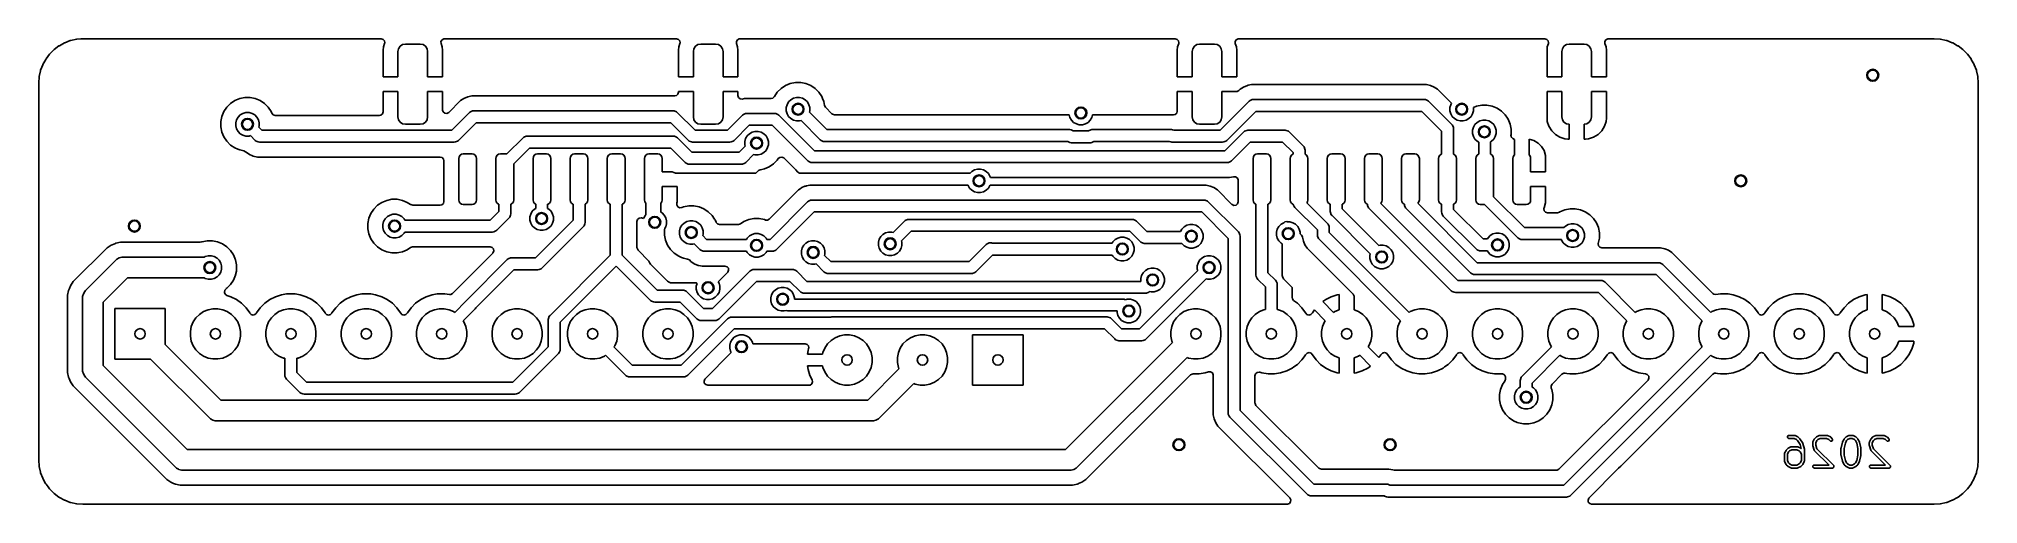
# Model space of a CAD drawing. Extents: x 4.31 to 6.88, y -4.85 to -4.24.
import ezdxf

# ---------------------------------------------------------------- set-up
doc = ezdxf.new("R2010")
doc.units = 0
doc.header["$MEASUREMENT"] = 0
doc.layers.add('BLACK', color=7, linetype='CONTINUOUS')

msp = doc.modelspace()

# ---------------------------------------------------------------- linework, layer by layer
at = {"layer": 'BLACK', "linetype": 'CONTINUOUS'}
for p, q in [((4.3355, -4.2458), (4.3422, -4.2421)), ((4.3422, -4.2421), (4.3428, -4.2418)), ((4.3428, -4.2418), (4.35, -4.2391)), ((4.35, -4.2391), (4.3507, -4.2389)), ((4.3507, -4.2389), (4.3582, -4.2373)), ((4.3582, -4.2373), (4.3589, -4.2372)), ((4.3589, -4.2372), (4.364, -4.2368)), ((4.364, -4.2368), (4.3667, -4.2366)), ((4.3667, -4.2366), (4.3671, -4.2366)), ((4.3671, -4.2366), (4.762, -4.2366)), ((4.762, -4.2366), (4.7647, -4.2374)), ((4.7647, -4.2374), (4.7665, -4.2395)), ((4.7667, -4.243), (4.7652, -4.2475)), ((4.7665, -4.2395), (4.7669, -4.2422)), ((4.7669, -4.2422), (4.7667, -4.243)), ((4.8415, -4.2403), (4.8429, -4.2379)), ((4.8416, -4.243), (4.8415, -4.2403)), ((4.8431, -4.2475), (4.8416, -4.243)), ((4.8429, -4.2379), (4.8454, -4.2367)), ((4.8454, -4.2367), (4.8462, -4.2366)), ((4.8462, -4.2366), (5.1538, -4.2366)), ((5.1538, -4.2366), (5.1564, -4.2374)), ((5.1564, -4.2374), (5.1582, -4.2395)), ((5.1584, -4.243), (5.1569, -4.2475)), ((5.1582, -4.2395), (5.1586, -4.2422)), ((5.1586, -4.2422), (5.1584, -4.243)), ((5.2332, -4.2403), (5.2346, -4.2379)), ((5.2333, -4.243), (5.2332, -4.2403)), ((5.2348, -4.2475), (5.2333, -4.243)), ((5.2346, -4.2379), (5.2371, -4.2367)), ((5.2371, -4.2367), (5.238, -4.2366)), ((5.238, -4.2366), (5.8152, -4.2366)), ((5.8152, -4.2366), (5.8178, -4.2374)), ((5.8178, -4.2374), (5.8196, -4.2395)), ((5.8198, -4.243), (5.8183, -4.2475)), ((5.8196, -4.2395), (5.82, -4.2422)), ((5.82, -4.2422), (5.8198, -4.243)), ((5.8947, -4.2403), (5.8961, -4.2379)), ((5.8947, -4.243), (5.8947, -4.2403)), ((5.8962, -4.2475), (5.8947, -4.243)), ((5.8961, -4.2379), (5.8985, -4.2367)), ((5.8985, -4.2367), (5.8994, -4.2366)), ((5.8994, -4.2366), (6.3053, -4.2366)), ((6.3053, -4.2366), (6.308, -4.2374)), ((6.308, -4.2374), (6.3098, -4.2395)), ((6.31, -4.243), (6.3085, -4.2475)), ((6.3098, -4.2395), (6.3102, -4.2422)), ((6.3102, -4.2422), (6.31, -4.243)), ((6.3848, -4.2403), (6.3862, -4.2379)), ((6.3849, -4.243), (6.3848, -4.2403)), ((6.3864, -4.2475), (6.3849, -4.243)), ((6.3862, -4.2379), (6.3887, -4.2367)), ((6.3887, -4.2367), (6.3895, -4.2366)), ((6.3895, -4.2366), (6.821, -4.2366)), ((6.821, -4.2366), (6.8214, -4.2366)), ((6.8214, -4.2366), (6.8292, -4.2372)), ((6.8292, -4.2372), (6.8299, -4.2373)), ((6.8299, -4.2373), (6.8374, -4.2389)), ((6.8374, -4.2389), (6.8381, -4.2391)), ((6.8381, -4.2391), (6.8452, -4.2418)), ((6.8452, -4.2418), (6.8459, -4.2421)), ((6.8459, -4.2421), (6.8461, -4.2422)), ((6.8461, -4.2422), (6.8526, -4.2458)), ((4.3137, -4.2706), (4.3174, -4.2639)), ((4.3174, -4.2639), (4.3178, -4.2633)), ((4.3178, -4.2633), (4.3223, -4.2571)), ((4.3223, -4.2571), (4.3228, -4.2566)), ((4.3228, -4.2566), (4.3282, -4.2512)), ((4.3282, -4.2512), (4.3288, -4.2507)), ((4.3288, -4.2507), (4.3349, -4.2461)), ((4.3349, -4.2461), (4.3355, -4.2458)), ((4.7652, -4.2475), (4.7648, -4.2516)), ((4.7648, -4.2516), (4.7648, -4.287)), ((4.7652, -4.2475), (4.7652, -4.2475)), ((4.7844, -4.2535), (4.7852, -4.2498)), ((4.7844, -4.287), (4.7844, -4.2535)), ((4.7852, -4.2498), (4.7873, -4.2466)), ((4.7873, -4.2466), (4.7905, -4.2444)), ((4.7905, -4.2444), (4.7943, -4.2437)), ((4.7943, -4.2437), (4.814, -4.2437)), ((4.814, -4.2437), (4.8177, -4.2444)), ((4.8177, -4.2444), (4.8209, -4.2466)), ((4.8209, -4.2466), (4.8231, -4.2498)), ((4.8231, -4.2498), (4.8238, -4.2535)), ((4.8238, -4.2535), (4.8238, -4.287)), ((4.8435, -4.2516), (4.8431, -4.2475)), ((4.8435, -4.287), (4.8435, -4.2516)), ((4.8435, -4.2516), (4.8435, -4.2516)), ((5.1569, -4.2475), (5.1565, -4.2516)), ((5.1565, -4.2516), (5.1565, -4.287)), ((5.1569, -4.2475), (5.1569, -4.2475)), ((5.1762, -4.2535), (5.1769, -4.2498)), ((5.1762, -4.287), (5.1762, -4.2535)), ((5.1769, -4.2498), (5.1791, -4.2466)), ((5.1791, -4.2466), (5.1823, -4.2444)), ((5.1823, -4.2444), (5.186, -4.2437)), ((5.186, -4.2437), (5.2057, -4.2437)), ((5.2057, -4.2437), (5.2095, -4.2444)), ((5.2095, -4.2444), (5.2127, -4.2466)), ((5.2127, -4.2466), (5.2148, -4.2498)), ((5.2148, -4.2498), (5.2156, -4.2535)), ((5.2156, -4.2535), (5.2156, -4.287)), ((5.2352, -4.2516), (5.2348, -4.2475)), ((5.2352, -4.287), (5.2352, -4.2516)), ((5.2352, -4.2516), (5.2352, -4.2516)), ((5.8183, -4.2475), (5.8179, -4.2516)), ((5.8179, -4.2516), (5.8179, -4.287)), ((5.8183, -4.2475), (5.8183, -4.2475)), ((5.8376, -4.2535), (5.8383, -4.2498)), ((5.8376, -4.287), (5.8376, -4.2535)), ((5.8383, -4.2498), (5.8405, -4.2466)), ((5.8405, -4.2466), (5.8437, -4.2444)), ((5.8437, -4.2444), (5.8474, -4.2437)), ((5.8474, -4.2437), (5.8671, -4.2437)), ((5.8671, -4.2437), (5.8709, -4.2444)), ((5.8709, -4.2444), (5.8741, -4.2466)), ((5.8741, -4.2466), (5.8762, -4.2498)), ((5.8762, -4.2498), (5.877, -4.2535)), ((5.877, -4.2535), (5.877, -4.287)), ((5.8967, -4.2516), (5.8962, -4.2475)), ((5.8967, -4.287), (5.8967, -4.2516)), ((5.8967, -4.2516), (5.8967, -4.2516)), ((6.3085, -4.2475), (6.3081, -4.2516)), ((6.3081, -4.2516), (6.3081, -4.287)), ((6.3085, -4.2475), (6.3085, -4.2475)), ((6.3278, -4.2535), (6.3285, -4.2498)), ((6.3278, -4.287), (6.3278, -4.2535)), ((6.3285, -4.2498), (6.3306, -4.2466)), ((6.3306, -4.2466), (6.3338, -4.2444)), ((6.3338, -4.2444), (6.3376, -4.2437)), ((6.3376, -4.2437), (6.3573, -4.2437)), ((6.3573, -4.2437), (6.3611, -4.2444)), ((6.3611, -4.2444), (6.3642, -4.2466)), ((6.3642, -4.2466), (6.3664, -4.2498)), ((6.3664, -4.2498), (6.3671, -4.2535)), ((6.3671, -4.2535), (6.3671, -4.287)), ((6.3868, -4.2516), (6.3864, -4.2475)), ((6.3868, -4.287), (6.3868, -4.2516)), ((6.3868, -4.2516), (6.3868, -4.2516)), ((6.8526, -4.2458), (6.8532, -4.2461)), ((6.8532, -4.2461), (6.8593, -4.2507)), ((6.8593, -4.2507), (6.8599, -4.2512)), ((6.8599, -4.2512), (6.8653, -4.2566)), ((6.8653, -4.2566), (6.8657, -4.2571)), ((6.8657, -4.2571), (6.8703, -4.2633)), ((6.8703, -4.2633), (6.8707, -4.2639)), ((6.8707, -4.2639), (6.8744, -4.2706)), ((4.3082, -4.2951), (4.3088, -4.2873)), ((4.3088, -4.2873), (4.3089, -4.2866)), ((4.3089, -4.2866), (4.3105, -4.2791)), ((4.3105, -4.2791), (4.3107, -4.2784)), ((4.3107, -4.2784), (4.3122, -4.2744)), ((4.3122, -4.2744), (4.3134, -4.2712)), ((4.3134, -4.2712), (4.3137, -4.2706)), ((4.7648, -4.287), (4.7844, -4.287)), ((4.8238, -4.287), (4.8435, -4.287)), ((5.1565, -4.287), (5.1762, -4.287)), ((5.2156, -4.287), (5.2352, -4.287)), ((5.3115, -4.2945), (5.3047, -4.2959)), ((5.3185, -4.2945), (5.3115, -4.2945)), ((5.3115, -4.2945), (5.3115, -4.2945)), ((5.3253, -4.2959), (5.3185, -4.2945)), ((5.3185, -4.2945), (5.3185, -4.2945)), ((5.8179, -4.287), (5.8376, -4.287)), ((5.877, -4.287), (5.8967, -4.287)), ((6.3081, -4.287), (6.3278, -4.287)), ((6.3671, -4.287), (6.3868, -4.287)), ((6.8744, -4.2706), (6.8747, -4.2712)), ((6.8747, -4.2712), (6.8774, -4.2784)), ((6.8774, -4.2784), (6.8775, -4.2791)), ((6.8775, -4.2791), (6.8792, -4.2866)), ((6.8792, -4.2866), (6.8793, -4.2873)), ((6.8793, -4.2873), (6.8798, -4.2951)), ((4.3082, -4.2954), (4.3082, -4.2951)), ((4.3082, -4.7951), (4.3082, -4.2954)), ((4.5682, -4.3186), (4.5624, -4.3225)), ((4.5747, -4.3159), (4.5682, -4.3186)), ((4.5682, -4.3186), (4.5682, -4.3186)), ((4.5815, -4.3145), (4.5747, -4.3159)), ((4.5747, -4.3159), (4.5747, -4.3159)), ((4.5885, -4.3145), (4.5815, -4.3145)), ((4.5815, -4.3145), (4.5815, -4.3145)), ((4.5953, -4.3159), (4.5885, -4.3145)), ((4.5885, -4.3145), (4.5885, -4.3145)), ((4.6018, -4.3186), (4.5953, -4.3159)), ((4.5953, -4.3159), (4.5953, -4.3159)), ((4.6076, -4.3225), (4.6018, -4.3186)), ((4.6018, -4.3186), (4.6018, -4.3186)), ((4.7844, -4.3067), (4.7648, -4.3067)), ((4.7648, -4.3067), (4.7648, -4.3333)), ((4.7844, -4.3402), (4.7844, -4.3067)), ((4.8435, -4.3067), (4.8238, -4.3067)), ((4.8238, -4.3067), (4.8238, -4.3402)), ((4.8435, -4.3307), (4.8435, -4.3067)), ((4.8674, -4.3186), (4.8518, -4.3342)), ((4.8719, -4.3156), (4.8674, -4.3186)), ((4.8674, -4.3186), (4.8674, -4.3186)), ((4.877, -4.3135), (4.8719, -4.3156)), ((4.8823, -4.3124), (4.877, -4.3135)), ((4.877, -4.3135), (4.877, -4.3135)), ((5.1516, -4.3124), (4.8823, -4.3124)), ((5.1536, -4.312), (5.1516, -4.3124)), ((5.1557, -4.3102), (5.1536, -4.312)), ((5.1565, -4.3075), (5.1557, -4.3102)), ((5.1762, -4.3067), (5.1565, -4.3067)), ((5.1565, -4.3067), (5.1565, -4.3075)), ((5.1762, -4.3402), (5.1762, -4.3067)), ((5.2352, -4.3067), (5.2156, -4.3067)), ((5.2156, -4.3067), (5.2156, -4.3402)), ((5.2352, -4.3118), (5.2352, -4.3067)), ((5.2352, -4.312), (5.2352, -4.3118)), ((5.2362, -4.3146), (5.2352, -4.312)), ((5.2383, -4.3163), (5.2362, -4.3146)), ((5.2411, -4.3166), (5.2383, -4.3163)), ((5.2442, -4.3159), (5.2411, -4.3166)), ((5.2792, -4.3159), (5.2442, -4.3159)), ((5.2816, -4.3153), (5.2792, -4.3159)), ((5.2834, -4.3134), (5.2816, -4.3153)), ((5.2835, -4.3134), (5.2834, -4.3134)), ((5.2834, -4.3134), (5.2834, -4.3134)), ((5.2836, -4.3132), (5.2835, -4.3133)), ((5.2835, -4.3133), (5.2835, -4.3134)), ((5.2875, -4.3074), (5.2836, -4.3132)), ((5.2924, -4.3025), (5.2875, -4.3074)), ((5.2875, -4.3074), (5.2875, -4.3074)), ((5.2982, -4.2986), (5.2924, -4.3025)), ((5.2924, -4.3025), (5.2924, -4.3025)), ((5.3047, -4.2959), (5.2982, -4.2986)), ((5.2982, -4.2986), (5.2982, -4.2986)), ((5.3025, -4.3204), (5.3054, -4.3175)), ((5.3047, -4.2959), (5.3047, -4.2959)), ((5.3054, -4.3175), (5.309, -4.3155)), ((5.309, -4.3155), (5.3129, -4.3144)), ((5.3129, -4.3144), (5.3171, -4.3144)), ((5.3171, -4.3144), (5.321, -4.3155)), ((5.321, -4.3155), (5.3246, -4.3175)), ((5.3246, -4.3175), (5.3275, -4.3204)), ((5.3318, -4.2986), (5.3253, -4.2959)), ((5.3253, -4.2959), (5.3253, -4.2959)), ((5.3376, -4.3025), (5.3318, -4.2986)), ((5.3318, -4.2986), (5.3318, -4.2986)), ((5.3425, -4.3074), (5.3376, -4.3025)), ((5.3376, -4.3025), (5.3376, -4.3025)), ((5.3464, -4.3132), (5.3425, -4.3074)), ((5.3425, -4.3074), (5.3425, -4.3074)), ((5.3475, -4.3159), (5.3464, -4.3132)), ((5.3464, -4.3132), (5.3464, -4.3132)), ((5.3491, -4.3197), (5.3475, -4.3159)), ((5.3502, -4.325), (5.3491, -4.3197)), ((5.8376, -4.3067), (5.8179, -4.3067)), ((5.8179, -4.3067), (5.8179, -4.3325)), ((5.8376, -4.3402), (5.8376, -4.3067)), ((5.8748, -4.3579), (5.9132, -4.3194)), ((5.8961, -4.3067), (5.877, -4.3067)), ((5.877, -4.3067), (5.877, -4.3402)), ((5.8971, -4.3066), (5.8961, -4.3067)), ((5.8995, -4.3053), (5.8971, -4.3066)), ((5.9012, -4.3036), (5.8995, -4.3053)), ((5.9057, -4.3006), (5.9012, -4.3036)), ((5.9108, -4.2985), (5.9057, -4.3006)), ((5.9118, -4.2983), (5.9108, -4.2985)), ((5.9108, -4.2985), (5.9108, -4.2985)), ((5.9161, -4.2974), (5.9118, -4.2983)), ((5.9118, -4.2983), (5.9118, -4.2983)), ((5.9132, -4.3194), (5.9144, -4.3185)), ((5.9144, -4.3185), (5.9173, -4.3173)), ((6.1482, -4.2974), (5.9161, -4.2974)), ((5.9161, -4.2974), (5.9161, -4.2974)), ((5.9173, -4.3173), (5.9188, -4.3171)), ((5.9188, -4.3171), (6.1455, -4.3171)), ((6.1455, -4.3171), (6.147, -4.3173)), ((6.147, -4.3173), (6.1498, -4.3185)), ((6.1535, -4.2985), (6.1482, -4.2974)), ((6.1482, -4.2974), (6.1482, -4.2974)), ((6.1482, -4.2974), (6.1482, -4.2974)), ((6.1498, -4.3185), (6.151, -4.3194)), ((6.151, -4.3194), (6.1817, -4.3502)), ((6.1585, -4.3006), (6.1535, -4.2985)), ((6.1535, -4.2985), (6.1535, -4.2985)), ((6.163, -4.3036), (6.1585, -4.3006)), ((6.1815, -4.3221), (6.163, -4.3036)), ((6.3278, -4.3067), (6.3081, -4.3067)), ((6.3081, -4.3067), (6.3081, -4.3421)), ((6.3278, -4.3402), (6.3278, -4.3067)), ((6.3868, -4.3067), (6.3671, -4.3067)), ((6.3671, -4.3067), (6.3671, -4.3402)), ((6.3868, -4.3421), (6.3868, -4.3067)), ((6.8798, -4.2951), (6.8798, -4.2954)), ((6.8798, -4.2954), (6.8798, -4.7951)), ((4.5509, -4.3397), (4.5495, -4.3465)), ((4.5536, -4.3332), (4.5509, -4.3397)), ((4.5509, -4.3397), (4.5509, -4.3397)), ((4.5575, -4.3274), (4.5536, -4.3332)), ((4.5536, -4.3332), (4.5536, -4.3332)), ((4.5624, -4.3225), (4.5575, -4.3274)), ((4.5575, -4.3274), (4.5575, -4.3274)), ((4.5624, -4.3225), (4.5624, -4.3225)), ((4.5694, -4.3479), (4.5705, -4.344)), ((4.5705, -4.344), (4.5725, -4.3404)), ((4.5725, -4.3404), (4.5754, -4.3375)), ((4.5754, -4.3375), (4.579, -4.3355)), ((4.579, -4.3355), (4.5829, -4.3344)), ((4.5829, -4.3344), (4.5871, -4.3344)), ((4.5871, -4.3344), (4.591, -4.3355)), ((4.591, -4.3355), (4.5946, -4.3375)), ((4.5946, -4.3375), (4.5975, -4.3404)), ((4.5975, -4.3404), (4.5995, -4.344)), ((4.5995, -4.344), (4.6006, -4.3479)), ((4.6125, -4.3274), (4.6076, -4.3225)), ((4.6076, -4.3225), (4.6076, -4.3225)), ((4.6164, -4.3332), (4.6125, -4.3274)), ((4.6125, -4.3274), (4.6125, -4.3274)), ((4.6172, -4.3352), (4.6164, -4.3332)), ((4.6164, -4.3332), (4.6164, -4.3332)), ((4.6173, -4.3354), (4.6172, -4.3352)), ((4.6191, -4.3374), (4.6173, -4.3354)), ((4.6218, -4.3382), (4.6191, -4.3374)), ((4.7599, -4.3382), (4.6218, -4.3382)), ((4.7619, -4.3378), (4.7599, -4.3382)), ((4.764, -4.336), (4.7619, -4.3378)), ((4.7648, -4.3333), (4.764, -4.336)), ((4.7852, -4.3439), (4.7844, -4.3402)), ((4.7873, -4.3471), (4.7852, -4.3439)), ((4.8231, -4.3439), (4.8209, -4.3471)), ((4.8238, -4.3402), (4.8231, -4.3439)), ((4.8435, -4.3311), (4.8435, -4.3307)), ((4.8445, -4.3336), (4.8435, -4.3311)), ((4.8467, -4.3353), (4.8445, -4.3336)), ((4.8494, -4.3355), (4.8467, -4.3353)), ((4.8518, -4.3342), (4.8494, -4.3355)), ((4.856, -4.3579), (4.8794, -4.3344)), ((4.8794, -4.3344), (4.8806, -4.3335)), ((4.8806, -4.3335), (4.8835, -4.3323)), ((4.8835, -4.3323), (4.885, -4.3321)), ((4.885, -4.3321), (5.1493, -4.3321)), ((5.1493, -4.3321), (5.1509, -4.3323)), ((5.1509, -4.3323), (5.1537, -4.3335)), ((5.1537, -4.3335), (5.1549, -4.3344)), ((5.1549, -4.3344), (5.1784, -4.3579)), ((5.1769, -4.3439), (5.1762, -4.3402)), ((5.1791, -4.3471), (5.1769, -4.3439)), ((5.2148, -4.3439), (5.2127, -4.3471)), ((5.2156, -4.3402), (5.2148, -4.3439)), ((5.2214, -4.3579), (5.2414, -4.3379)), ((5.2414, -4.3379), (5.2426, -4.337)), ((5.2426, -4.337), (5.2454, -4.3358)), ((5.2454, -4.3358), (5.247, -4.3356)), ((5.247, -4.3356), (5.284, -4.3356)), ((5.284, -4.3356), (5.2855, -4.3358)), ((5.2855, -4.3358), (5.2883, -4.337)), ((5.2883, -4.337), (5.2895, -4.3379)), ((5.2895, -4.3379), (5.3367, -4.3851)), ((5.2994, -4.3279), (5.3005, -4.324)), ((5.2994, -4.3321), (5.2994, -4.3279)), ((5.3005, -4.336), (5.2994, -4.3321)), ((5.3005, -4.324), (5.3025, -4.3204)), ((5.3025, -4.3396), (5.3005, -4.336)), ((5.3054, -4.3425), (5.3025, -4.3396)), ((5.309, -4.3445), (5.3054, -4.3425)), ((5.3129, -4.3456), (5.309, -4.3445)), ((5.3171, -4.3456), (5.3129, -4.3456)), ((5.319, -4.3451), (5.3171, -4.3456)), ((5.3444, -4.3706), (5.319, -4.3451)), ((5.3275, -4.3204), (5.3295, -4.324)), ((5.3295, -4.324), (5.3306, -4.3279)), ((5.3306, -4.3321), (5.3301, -4.334)), ((5.3301, -4.334), (5.3533, -4.3571)), ((5.3306, -4.3279), (5.3306, -4.3321)), ((5.3502, -4.3251), (5.3502, -4.325)), ((5.3515, -4.3275), (5.3502, -4.3251)), ((5.36, -4.336), (5.3515, -4.3275)), ((5.3608, -4.3366), (5.36, -4.336)), ((5.3634, -4.3374), (5.3608, -4.3366)), ((5.6745, -4.3374), (5.3634, -4.3374)), ((5.6755, -4.341), (5.6745, -4.3374)), ((5.6775, -4.3446), (5.6755, -4.341)), ((5.6804, -4.3475), (5.6775, -4.3446)), ((5.7025, -4.3446), (5.6996, -4.3475)), ((5.7045, -4.341), (5.7025, -4.3446)), ((5.7055, -4.3374), (5.7045, -4.341)), ((5.813, -4.3374), (5.7055, -4.3374)), ((5.8151, -4.337), (5.813, -4.3373)), ((5.813, -4.3373), (5.813, -4.3374)), ((5.8171, -4.3352), (5.8151, -4.337)), ((5.8179, -4.3325), (5.8171, -4.3352)), ((5.8383, -4.3439), (5.8376, -4.3402)), ((5.8405, -4.3471), (5.8383, -4.3439)), ((5.8762, -4.3439), (5.8741, -4.3471)), ((5.877, -4.3402), (5.8762, -4.3439)), ((5.9221, -4.3329), (5.8836, -4.3714)), ((6.1422, -4.3329), (5.9221, -4.3329)), ((6.1683, -4.359), (6.1422, -4.3329)), ((6.1794, -4.3279), (6.1805, -4.324)), ((6.1794, -4.3321), (6.1794, -4.3279)), ((6.1805, -4.336), (6.1794, -4.3321)), ((6.1805, -4.324), (6.1815, -4.3221)), ((6.1825, -4.3396), (6.1805, -4.336)), ((6.1854, -4.3425), (6.1825, -4.3396)), ((6.189, -4.3445), (6.1854, -4.3425)), ((6.1929, -4.3456), (6.189, -4.3445)), ((6.1971, -4.3456), (6.1929, -4.3456)), ((6.201, -4.3445), (6.1971, -4.3456)), ((6.2046, -4.3425), (6.201, -4.3445)), ((6.2075, -4.3396), (6.2046, -4.3425)), ((6.2095, -4.336), (6.2075, -4.3396)), ((6.2106, -4.3321), (6.2095, -4.336)), ((6.2147, -4.3259), (6.2105, -4.3276)), ((6.2105, -4.3276), (6.2106, -4.3279)), ((6.2106, -4.3279), (6.2106, -4.3321)), ((6.2215, -4.3245), (6.2147, -4.3259)), ((6.2147, -4.3259), (6.2147, -4.3259)), ((6.2154, -4.3475), (6.219, -4.3455)), ((6.219, -4.3455), (6.2229, -4.3444)), ((6.2285, -4.3245), (6.2215, -4.3245)), ((6.2215, -4.3245), (6.2215, -4.3245)), ((6.2229, -4.3444), (6.2271, -4.3444)), ((6.2271, -4.3444), (6.231, -4.3455)), ((6.2353, -4.3259), (6.2285, -4.3245)), ((6.2285, -4.3245), (6.2285, -4.3245)), ((6.231, -4.3455), (6.2346, -4.3475)), ((6.2418, -4.3286), (6.2353, -4.3259)), ((6.2353, -4.3259), (6.2353, -4.3259)), ((6.2476, -4.3325), (6.2418, -4.3286)), ((6.2418, -4.3286), (6.2418, -4.3286)), ((6.2525, -4.3374), (6.2476, -4.3325)), ((6.2476, -4.3325), (6.2476, -4.3325)), ((6.2557, -4.3421), (6.2525, -4.3374)), ((6.2525, -4.3374), (6.2525, -4.3374)), ((6.2564, -4.3432), (6.2557, -4.3421)), ((6.2591, -4.3497), (6.2564, -4.3432)), ((6.2564, -4.3432), (6.2564, -4.3432)), ((6.3081, -4.3421), (6.3085, -4.3462)), ((6.3285, -4.3439), (6.3278, -4.3402)), ((6.3306, -4.3471), (6.3285, -4.3439)), ((6.3664, -4.3439), (6.3642, -4.3471)), ((6.3671, -4.3402), (6.3664, -4.3439)), ((6.3864, -4.3462), (6.3868, -4.3421)), ((6.3868, -4.3421), (6.3868, -4.3421)), ((4.5495, -4.3465), (4.5495, -4.3535)), ((4.5495, -4.3535), (4.5509, -4.3603)), ((4.5509, -4.3603), (4.5509, -4.3603)), ((4.5509, -4.3603), (4.5536, -4.3668)), ((4.5536, -4.3668), (4.5536, -4.3668)), ((4.5536, -4.3668), (4.5575, -4.3726)), ((4.5694, -4.3521), (4.5694, -4.3479)), ((4.5705, -4.356), (4.5694, -4.3521)), ((4.5725, -4.3596), (4.5705, -4.356)), ((4.5754, -4.3625), (4.5725, -4.3596)), ((4.579, -4.3645), (4.5754, -4.3625)), ((4.5829, -4.3656), (4.579, -4.3645)), ((4.5871, -4.3656), (4.5829, -4.3656)), ((4.589, -4.3651), (4.5871, -4.3656)), ((4.5952, -4.3714), (4.589, -4.3651)), ((4.5964, -4.3723), (4.5952, -4.3714)), ((4.6006, -4.3521), (4.6001, -4.354)), ((4.6001, -4.354), (4.604, -4.3579)), ((4.6006, -4.3479), (4.6006, -4.3521)), ((4.604, -4.3579), (4.856, -4.3579)), ((4.7905, -4.3493), (4.7873, -4.3471)), ((4.7943, -4.35), (4.7905, -4.3493)), ((4.814, -4.35), (4.7943, -4.35)), ((4.8177, -4.3493), (4.814, -4.35)), ((4.8209, -4.3471), (4.8177, -4.3493)), ((4.8648, -4.3714), (4.8636, -4.3723)), ((4.8883, -4.3479), (4.8648, -4.3714)), ((5.1461, -4.3479), (4.8883, -4.3479)), ((4.929, -4.3894), (4.9503, -4.3681)), ((4.9503, -4.3681), (4.9515, -4.3671)), ((4.9515, -4.3671), (4.9543, -4.3659)), ((4.9543, -4.3659), (4.9559, -4.3657)), ((4.9559, -4.3657), (5.1496, -4.3657)), ((5.1696, -4.3714), (5.1461, -4.3479)), ((5.1496, -4.3657), (5.1511, -4.3659)), ((5.1511, -4.3659), (5.1539, -4.3671)), ((5.1539, -4.3671), (5.1551, -4.3681)), ((5.1551, -4.3681), (5.1742, -4.3871)), ((5.1708, -4.3723), (5.1696, -4.3714)), ((5.1784, -4.3579), (5.2214, -4.3579)), ((5.1823, -4.3493), (5.1791, -4.3471)), ((5.186, -4.35), (5.1823, -4.3493)), ((5.2057, -4.35), (5.186, -4.35)), ((5.2095, -4.3493), (5.2057, -4.35)), ((5.2127, -4.3471), (5.2095, -4.3493)), ((5.2302, -4.3714), (5.229, -4.3723)), ((5.2502, -4.3514), (5.2302, -4.3714)), ((5.2444, -4.3729), (5.2455, -4.369)), ((5.2455, -4.369), (5.2475, -4.3654)), ((5.2475, -4.3654), (5.2504, -4.3625)), ((5.2807, -4.3514), (5.2502, -4.3514)), ((5.2504, -4.3625), (5.254, -4.3605)), ((5.254, -4.3605), (5.2579, -4.3594)), ((5.2579, -4.3594), (5.2621, -4.3594)), ((5.2621, -4.3594), (5.266, -4.3605)), ((5.266, -4.3605), (5.2696, -4.3625)), ((5.2696, -4.3625), (5.2725, -4.3654)), ((5.2725, -4.3654), (5.2745, -4.369)), ((5.2745, -4.369), (5.2756, -4.3729)), ((5.3279, -4.3986), (5.2807, -4.3514)), ((5.3456, -4.3715), (5.3444, -4.3706)), ((5.3485, -4.3727), (5.3456, -4.3715)), ((5.3533, -4.3571), (5.6755, -4.3571)), ((5.6755, -4.3571), (5.677, -4.3573)), ((5.677, -4.3573), (5.6798, -4.3585)), ((5.6798, -4.3585), (5.68, -4.3586)), ((5.68, -4.3586), (5.7, -4.3586)), ((5.684, -4.3495), (5.6804, -4.3475)), ((5.6879, -4.3506), (5.684, -4.3495)), ((5.6921, -4.3506), (5.6879, -4.3506)), ((5.696, -4.3495), (5.6921, -4.3506)), ((5.6996, -4.3475), (5.696, -4.3495)), ((5.7, -4.3586), (5.7002, -4.3585)), ((5.7002, -4.3585), (5.703, -4.3573)), ((5.703, -4.3573), (5.7045, -4.3571)), ((5.7045, -4.3571), (5.81, -4.3571)), ((5.81, -4.3571), (5.8115, -4.3573)), ((5.8115, -4.3573), (5.8131, -4.3579)), ((5.8131, -4.3579), (5.8748, -4.3579)), ((5.8437, -4.3493), (5.8405, -4.3471)), ((5.8474, -4.35), (5.8437, -4.3493)), ((5.8671, -4.35), (5.8474, -4.35)), ((5.8709, -4.3493), (5.8671, -4.35)), ((5.8741, -4.3471), (5.8709, -4.3493)), ((5.881, -4.3851), (5.9059, -4.3602)), ((5.8836, -4.3714), (5.8824, -4.3723)), ((5.9059, -4.3602), (5.907, -4.3592)), ((5.907, -4.3592), (5.9099, -4.3581)), ((5.9099, -4.3581), (5.9114, -4.3579)), ((5.9114, -4.3579), (5.9608, -4.3579)), ((5.9608, -4.3579), (5.9623, -4.3581)), ((5.9623, -4.3581), (5.9651, -4.3592)), ((5.9651, -4.3592), (5.9663, -4.3602)), ((5.9663, -4.3602), (5.9849, -4.3788)), ((6.1683, -4.3898), (6.1683, -4.359)), ((6.1817, -4.3502), (6.1827, -4.3513)), ((6.1827, -4.3513), (6.1839, -4.3542)), ((6.1839, -4.3542), (6.1841, -4.3557)), ((6.1841, -4.3557), (6.1841, -4.3898)), ((6.2094, -4.3579), (6.2105, -4.354)), ((6.2094, -4.3621), (6.2094, -4.3579)), ((6.2105, -4.366), (6.2094, -4.3621)), ((6.2105, -4.354), (6.2125, -4.3504)), ((6.2125, -4.3696), (6.2105, -4.366)), ((6.2125, -4.3504), (6.2154, -4.3475)), ((6.2154, -4.3725), (6.2125, -4.3696)), ((6.2346, -4.3475), (6.2375, -4.3504)), ((6.2375, -4.3696), (6.2346, -4.3725)), ((6.2375, -4.3504), (6.2395, -4.354)), ((6.2395, -4.366), (6.2375, -4.3696)), ((6.2395, -4.354), (6.2406, -4.3579)), ((6.2406, -4.3621), (6.2395, -4.366)), ((6.2406, -4.3579), (6.2406, -4.3621)), ((6.2605, -4.3565), (6.2591, -4.3497)), ((6.2591, -4.3497), (6.2591, -4.3497)), ((6.2603, -4.3642), (6.2604, -4.3639)), ((6.2603, -4.3643), (6.2603, -4.3642)), ((6.2603, -4.3642), (6.2603, -4.3642)), ((6.2603, -4.3646), (6.2603, -4.3643)), ((6.2606, -4.3657), (6.2603, -4.3646)), ((6.2604, -4.3639), (6.2605, -4.3635)), ((6.2605, -4.3635), (6.2605, -4.3565)), ((6.2605, -4.3565), (6.2605, -4.3565)), ((6.2607, -4.367), (6.2606, -4.3657)), ((6.2609, -4.3671), (6.2607, -4.367)), ((6.2609, -4.3672), (6.2609, -4.3671)), ((6.2618, -4.3681), (6.2609, -4.3672)), ((6.2626, -4.369), (6.2618, -4.3681)), ((6.2648, -4.3704), (6.2626, -4.369)), ((6.2648, -4.3909), (6.2648, -4.3704)), ((6.2845, -4.3698), (6.2844, -4.3698)), ((6.2844, -4.3698), (6.2844, -4.3909)), ((6.2908, -4.3716), (6.2845, -4.3698)), ((6.2845, -4.3698), (6.2845, -4.3698)), ((6.2963, -4.3749), (6.2908, -4.3716)), ((6.2908, -4.3716), (6.2908, -4.3716)), ((6.3085, -4.3462), (6.3107, -4.3527)), ((6.3107, -4.3527), (6.3107, -4.3527)), ((6.3107, -4.3527), (6.3143, -4.3586)), ((6.3143, -4.3586), (6.3192, -4.3635)), ((6.3192, -4.3635), (6.325, -4.3671)), ((6.325, -4.3671), (6.325, -4.3671)), ((6.325, -4.3671), (6.3316, -4.3693)), ((6.3338, -4.3493), (6.3306, -4.3471)), ((6.3316, -4.3693), (6.3316, -4.3693)), ((6.3316, -4.3693), (6.3356, -4.3697)), ((6.3376, -4.35), (6.3338, -4.3493)), ((6.3356, -4.3697), (6.3376, -4.3697)), ((6.3376, -4.3697), (6.3376, -4.35)), ((6.3376, -4.3697), (6.3376, -4.3697)), ((6.3611, -4.3493), (6.3573, -4.35)), ((6.3573, -4.35), (6.3573, -4.3697)), ((6.3573, -4.3697), (6.3593, -4.3697)), ((6.3593, -4.3697), (6.3633, -4.3693)), ((6.3593, -4.3697), (6.3593, -4.3697)), ((6.3642, -4.3471), (6.3611, -4.3493)), ((6.3633, -4.3693), (6.3698, -4.3671)), ((6.3698, -4.3671), (6.3757, -4.3635)), ((6.3698, -4.3671), (6.3698, -4.3671)), ((6.3757, -4.3635), (6.3806, -4.3586)), ((6.3806, -4.3586), (6.3842, -4.3527)), ((6.3842, -4.3527), (6.3864, -4.3462)), ((6.3842, -4.3527), (6.3842, -4.3527)), ((6.3864, -4.3462), (6.3864, -4.3462)), ((4.5575, -4.3726), (4.5575, -4.3726)), ((4.5575, -4.3726), (4.5624, -4.3775)), ((4.5624, -4.3775), (4.5624, -4.3775)), ((4.5624, -4.3775), (4.5682, -4.3814)), ((4.5682, -4.3814), (4.5682, -4.3814)), ((4.5682, -4.3814), (4.5721, -4.383)), ((4.5721, -4.383), (4.5747, -4.3841)), ((4.5747, -4.3841), (4.58, -4.3851)), ((4.58, -4.3851), (4.5824, -4.3864)), ((4.5824, -4.3864), (4.5825, -4.3865)), ((4.5825, -4.3865), (4.5832, -4.3872)), ((4.5832, -4.3872), (4.5877, -4.3902)), ((4.5877, -4.3902), (4.5915, -4.3918)), ((4.5915, -4.3918), (4.5927, -4.3923)), ((4.5927, -4.3923), (4.5927, -4.3923)), ((4.5927, -4.3923), (4.5927, -4.3923)), ((4.5927, -4.3923), (4.5981, -4.3934)), ((4.5993, -4.3735), (4.5964, -4.3723)), ((4.5981, -4.3934), (4.5981, -4.3934)), ((4.5981, -4.3934), (4.5981, -4.3934)), ((4.5981, -4.3934), (4.8406, -4.3934)), ((4.6008, -4.3737), (4.5993, -4.3735)), ((4.8592, -4.3737), (4.6008, -4.3737)), ((4.8406, -4.3934), (4.8432, -4.3941)), ((4.8432, -4.3941), (4.845, -4.3962)), ((4.845, -4.3962), (4.8455, -4.3982)), ((4.8607, -4.3735), (4.8592, -4.3737)), ((4.8636, -4.3723), (4.8607, -4.3735)), ((4.8652, -4.3953), (4.8656, -4.393)), ((4.8652, -4.4504), (4.8652, -4.3953)), ((4.8656, -4.393), (4.8669, -4.3911)), ((4.8669, -4.3911), (4.8688, -4.3898)), ((4.8688, -4.3898), (4.8711, -4.3894)), ((4.8711, -4.3894), (4.8829, -4.3894)), ((4.8829, -4.3894), (4.8851, -4.3898)), ((4.8851, -4.3898), (4.887, -4.3911)), ((4.887, -4.3911), (4.8883, -4.393)), ((4.8883, -4.393), (4.8888, -4.3953)), ((4.8888, -4.3953), (4.8888, -4.4504)), ((4.9144, -4.3953), (4.9148, -4.393)), ((4.9144, -4.4504), (4.9144, -4.3953)), ((4.9148, -4.393), (4.9161, -4.3911)), ((4.9161, -4.3911), (4.918, -4.3898)), ((4.918, -4.3898), (4.9203, -4.3894)), ((4.9203, -4.3894), (4.929, -4.3894)), ((4.9591, -4.3815), (4.938, -4.4026)), ((5.1463, -4.3815), (4.9591, -4.3815)), ((4.9636, -4.3953), (4.964, -4.393)), ((4.9636, -4.4504), (4.9636, -4.3953)), ((4.964, -4.393), (4.9653, -4.3911)), ((4.9653, -4.3911), (4.9672, -4.3898)), ((4.9672, -4.3898), (4.9695, -4.3894)), ((4.9695, -4.3894), (4.9813, -4.3894)), ((4.9813, -4.3894), (4.9836, -4.3898)), ((4.9836, -4.3898), (4.9855, -4.3911)), ((4.9855, -4.3911), (4.9868, -4.393)), ((4.9868, -4.393), (4.9872, -4.3953)), ((4.9872, -4.3953), (4.9872, -4.4504)), ((5.0128, -4.3953), (5.0132, -4.393)), ((5.0128, -4.4504), (5.0128, -4.3953)), ((5.0132, -4.393), (5.0145, -4.3911)), ((5.0145, -4.3911), (5.0164, -4.3898)), ((5.0164, -4.3898), (5.0187, -4.3894)), ((5.0187, -4.3894), (5.0305, -4.3894)), ((5.0305, -4.3894), (5.0328, -4.3898)), ((5.0328, -4.3898), (5.0347, -4.3911)), ((5.0347, -4.3911), (5.036, -4.393)), ((5.036, -4.393), (5.0364, -4.3953)), ((5.0364, -4.3953), (5.0364, -4.4504)), ((5.062, -4.3953), (5.0625, -4.393)), ((5.062, -4.4504), (5.062, -4.3953)), ((5.0625, -4.393), (5.0637, -4.3911)), ((5.0637, -4.3911), (5.0657, -4.3898)), ((5.0657, -4.3898), (5.0679, -4.3894)), ((5.0679, -4.3894), (5.0797, -4.3894)), ((5.0797, -4.3894), (5.082, -4.3898)), ((5.082, -4.3898), (5.0839, -4.3911)), ((5.0839, -4.3911), (5.0852, -4.393)), ((5.0852, -4.393), (5.0856, -4.3953)), ((5.0856, -4.3953), (5.0856, -4.4504)), ((5.1112, -4.3953), (5.1117, -4.393)), ((5.1112, -4.4504), (5.1112, -4.3953)), ((5.1117, -4.393), (5.113, -4.3911)), ((5.113, -4.3911), (5.1149, -4.3898)), ((5.1149, -4.3898), (5.1171, -4.3894)), ((5.1171, -4.3894), (5.1289, -4.3894)), ((5.1289, -4.3894), (5.1312, -4.3898)), ((5.1312, -4.3898), (5.1331, -4.3911)), ((5.1331, -4.3911), (5.1344, -4.393)), ((5.1344, -4.393), (5.1348, -4.3953)), ((5.1348, -4.3953), (5.1348, -4.413)), ((5.1654, -4.4006), (5.1463, -4.3815)), ((5.1736, -4.3735), (5.1708, -4.3723)), ((5.1751, -4.3737), (5.1736, -4.3735)), ((5.1742, -4.3871), (5.2367, -4.3871)), ((5.2247, -4.3737), (5.1751, -4.3737)), ((5.2262, -4.3735), (5.2247, -4.3737)), ((5.229, -4.3723), (5.2262, -4.3735)), ((5.2367, -4.3871), (5.2449, -4.379)), ((5.2444, -4.3771), (5.2444, -4.3729)), ((5.2449, -4.379), (5.2444, -4.3771)), ((5.256, -4.3901), (5.2456, -4.4006)), ((5.2579, -4.3906), (5.256, -4.3901)), ((5.2621, -4.3906), (5.2579, -4.3906)), ((5.266, -4.3895), (5.2621, -4.3906)), ((5.2696, -4.3875), (5.266, -4.3895)), ((5.2725, -4.3846), (5.2696, -4.3875)), ((5.2745, -4.381), (5.2725, -4.3846)), ((5.2756, -4.3771), (5.2745, -4.381)), ((5.2756, -4.3729), (5.2756, -4.3771)), ((5.2875, -4.3976), (5.2888, -4.3956)), ((5.2888, -4.3956), (5.291, -4.3939)), ((5.291, -4.3939), (5.2937, -4.3935)), ((5.2937, -4.3935), (5.2962, -4.3947)), ((5.2962, -4.3947), (5.2964, -4.3949)), ((5.2964, -4.3949), (5.312, -4.4106)), ((5.3367, -4.3851), (5.881, -4.3851)), ((5.35, -4.3729), (5.3485, -4.3727)), ((5.6724, -4.3729), (5.35, -4.3729)), ((5.6726, -4.373), (5.6724, -4.3729)), ((5.6754, -4.3742), (5.6726, -4.373)), ((5.677, -4.3744), (5.6754, -4.3742)), ((5.703, -4.3744), (5.677, -4.3744)), ((5.7046, -4.3742), (5.703, -4.3744)), ((5.7074, -4.373), (5.7046, -4.3742)), ((5.7076, -4.3729), (5.7074, -4.373)), ((5.8077, -4.3729), (5.7076, -4.3729)), ((5.8093, -4.3735), (5.8077, -4.3729)), ((5.8108, -4.3737), (5.8093, -4.3735)), ((5.878, -4.3737), (5.8108, -4.3737)), ((5.8796, -4.3735), (5.878, -4.3737)), ((5.8824, -4.3723), (5.8796, -4.3735)), ((5.9147, -4.3737), (5.8898, -4.3986)), ((5.9575, -4.3737), (5.9147, -4.3737)), ((5.9183, -4.3953), (5.9188, -4.393)), ((5.9183, -4.4504), (5.9183, -4.3953)), ((5.9188, -4.393), (5.92, -4.3911)), ((5.92, -4.3911), (5.922, -4.3898)), ((5.922, -4.3898), (5.9242, -4.3894)), ((5.9242, -4.3894), (5.936, -4.3894)), ((5.936, -4.3894), (5.9383, -4.3898)), ((5.9383, -4.3898), (5.9402, -4.3911)), ((5.9402, -4.3911), (5.9415, -4.393)), ((5.9415, -4.393), (5.9419, -4.3953)), ((5.9419, -4.3953), (5.9419, -4.4504)), ((5.9715, -4.3876), (5.9575, -4.3737)), ((5.9675, -4.3953), (5.968, -4.393)), ((5.9675, -4.4504), (5.9675, -4.3953)), ((5.968, -4.393), (5.9692, -4.3911)), ((5.9692, -4.3911), (5.9712, -4.3898)), ((5.9712, -4.3898), (5.9715, -4.3898)), ((5.9715, -4.3898), (5.9715, -4.3876)), ((5.9849, -4.3788), (5.9859, -4.38)), ((5.9859, -4.38), (5.9871, -4.3828)), ((5.9871, -4.3828), (5.9872, -4.3844)), ((5.9872, -4.3844), (5.9872, -4.3898)), ((5.9872, -4.3898), (5.9875, -4.3898)), ((5.9875, -4.3898), (5.9894, -4.3911)), ((5.9894, -4.3911), (5.9907, -4.393)), ((5.9907, -4.393), (5.9911, -4.3953)), ((5.9911, -4.3953), (5.9911, -4.4504)), ((6.0167, -4.3953), (6.0172, -4.393)), ((6.0167, -4.4504), (6.0167, -4.3953)), ((6.0172, -4.393), (6.0185, -4.3911)), ((6.0185, -4.3911), (6.0204, -4.3898)), ((6.0204, -4.3898), (6.0226, -4.3894)), ((6.0226, -4.3894), (6.0344, -4.3894)), ((6.0344, -4.3894), (6.0367, -4.3898)), ((6.0367, -4.3898), (6.0386, -4.3911)), ((6.0386, -4.3911), (6.0399, -4.393)), ((6.0399, -4.393), (6.0404, -4.3953)), ((6.0404, -4.3953), (6.0404, -4.4504)), ((6.0659, -4.3953), (6.0664, -4.393)), ((6.0659, -4.4504), (6.0659, -4.3953)), ((6.0664, -4.393), (6.0677, -4.3911)), ((6.0677, -4.3911), (6.0696, -4.3898)), ((6.0696, -4.3898), (6.0719, -4.3894)), ((6.0719, -4.3894), (6.0837, -4.3894)), ((6.0837, -4.3894), (6.0859, -4.3898)), ((6.0859, -4.3898), (6.0878, -4.3911)), ((6.0878, -4.3911), (6.0891, -4.393)), ((6.0891, -4.393), (6.0896, -4.3953)), ((6.0896, -4.3953), (6.0896, -4.4504)), ((6.1152, -4.3953), (6.1156, -4.393)), ((6.1152, -4.4504), (6.1152, -4.3953)), ((6.1156, -4.393), (6.1169, -4.3911)), ((6.1169, -4.3911), (6.1188, -4.3898)), ((6.1188, -4.3898), (6.1211, -4.3894)), ((6.1211, -4.3894), (6.1329, -4.3894)), ((6.1329, -4.3894), (6.1351, -4.3898)), ((6.1351, -4.3898), (6.137, -4.3911)), ((6.137, -4.3911), (6.1383, -4.393)), ((6.1383, -4.393), (6.1388, -4.3953)), ((6.1388, -4.3953), (6.1388, -4.4504)), ((6.1644, -4.3953), (6.1648, -4.393)), ((6.1644, -4.4504), (6.1644, -4.3953)), ((6.1648, -4.393), (6.1661, -4.3911)), ((6.1661, -4.3911), (6.168, -4.3898)), ((6.168, -4.3898), (6.1683, -4.3898)), ((6.1841, -4.3898), (6.1843, -4.3898)), ((6.1843, -4.3898), (6.1863, -4.3911)), ((6.1863, -4.3911), (6.1875, -4.393)), ((6.1875, -4.393), (6.188, -4.3953)), ((6.188, -4.3953), (6.188, -4.4504)), ((6.2136, -4.3953), (6.214, -4.393)), ((6.2136, -4.4504), (6.2136, -4.3953)), ((6.214, -4.393), (6.2153, -4.3911)), ((6.2153, -4.3911), (6.2172, -4.3898)), ((6.2175, -4.3737), (6.2154, -4.3725)), ((6.2172, -4.3898), (6.2175, -4.3898)), ((6.2175, -4.3898), (6.2175, -4.3737)), ((6.2346, -4.3725), (6.2333, -4.3733)), ((6.2333, -4.3733), (6.2333, -4.3898)), ((6.2333, -4.3898), (6.2336, -4.3898)), ((6.2336, -4.3898), (6.2355, -4.3911)), ((6.2355, -4.3911), (6.2368, -4.393)), ((6.2368, -4.393), (6.2372, -4.3953)), ((6.2372, -4.3953), (6.2372, -4.4461)), ((6.2628, -4.3953), (6.2632, -4.393)), ((6.2628, -4.4504), (6.2628, -4.3953)), ((6.2632, -4.393), (6.2645, -4.3911)), ((6.2645, -4.3911), (6.2648, -4.3909)), ((6.2844, -4.3909), (6.2847, -4.3911)), ((6.2847, -4.3911), (6.286, -4.393)), ((6.286, -4.393), (6.2864, -4.3953)), ((6.2864, -4.3953), (6.2864, -4.413)), ((6.3009, -4.3795), (6.2963, -4.3749)), ((6.2963, -4.3749), (6.2963, -4.3749)), ((6.3042, -4.385), (6.3009, -4.3795)), ((6.3009, -4.3795), (6.3009, -4.3795)), ((6.306, -4.3912), (6.3042, -4.385)), ((6.3042, -4.385), (6.3042, -4.385)), ((6.3061, -4.3927), (6.306, -4.3912)), ((6.306, -4.3912), (6.306, -4.3912)), ((6.3061, -4.413), (6.3061, -4.3927)), ((6.3061, -4.3927), (6.3061, -4.3927)), ((4.8455, -4.3982), (4.8455, -4.4525)), ((4.938, -4.4026), (4.938, -4.4504)), ((5.1348, -4.413), (5.1479, -4.413)), ((5.1479, -4.413), (5.1505, -4.4138)), ((5.1505, -4.4138), (5.1514, -4.4144)), ((5.1514, -4.4144), (5.1519, -4.415)), ((5.1519, -4.415), (5.259, -4.415)), ((5.1666, -4.4015), (5.1654, -4.4006)), ((5.1694, -4.4027), (5.1666, -4.4015)), ((5.1709, -4.4029), (5.1694, -4.4027)), ((5.24, -4.4029), (5.1709, -4.4029)), ((5.2415, -4.4027), (5.24, -4.4029)), ((5.2444, -4.4015), (5.2415, -4.4027)), ((5.2456, -4.4006), (5.2444, -4.4015)), ((5.259, -4.415), (5.2625, -4.4115)), ((5.2625, -4.4115), (5.2649, -4.4102)), ((5.2649, -4.4102), (5.265, -4.4102)), ((5.265, -4.4102), (5.2703, -4.4091)), ((5.2703, -4.4091), (5.2768, -4.4064)), ((5.2768, -4.4064), (5.2826, -4.4025)), ((5.2826, -4.4025), (5.2875, -4.3976)), ((5.312, -4.4106), (5.3144, -4.413)), ((5.3144, -4.413), (5.3159, -4.4144)), ((5.3159, -4.4144), (5.3167, -4.415)), ((5.3167, -4.415), (5.543, -4.415)), ((5.3291, -4.3995), (5.3279, -4.3986)), ((5.3319, -4.4007), (5.3291, -4.3995)), ((5.3334, -4.4009), (5.3319, -4.4007)), ((5.8842, -4.4009), (5.3334, -4.4009)), ((5.543, -4.415), (5.5454, -4.4125)), ((5.5454, -4.4125), (5.549, -4.4105)), ((5.549, -4.4105), (5.5529, -4.4094)), ((5.5529, -4.4094), (5.5571, -4.4094)), ((5.5571, -4.4094), (5.561, -4.4105)), ((5.561, -4.4105), (5.5646, -4.4125)), ((5.5646, -4.4125), (5.5675, -4.4154)), ((5.5675, -4.4154), (5.5695, -4.419)), ((5.5695, -4.419), (5.57, -4.4206)), ((5.57, -4.4206), (5.8869, -4.4206)), ((5.8858, -4.4007), (5.8842, -4.4009)), ((5.8886, -4.3995), (5.8858, -4.4007)), ((5.8869, -4.4206), (5.8923, -4.4195)), ((5.8898, -4.3986), (5.8886, -4.3995)), ((5.8923, -4.4195), (5.8923, -4.4195)), ((5.8923, -4.4195), (5.8923, -4.4195)), ((5.8923, -4.4195), (5.8923, -4.4195)), ((5.8923, -4.4195), (5.8923, -4.4195)), ((5.8923, -4.4195), (5.8923, -4.4195)), ((5.8923, -4.4195), (5.8925, -4.4195)), ((5.8925, -4.4195), (5.8925, -4.4195)), ((5.8925, -4.4195), (5.8951, -4.4195)), ((5.8951, -4.4195), (5.8974, -4.4209)), ((5.8974, -4.4209), (5.8985, -4.4234)), ((6.2864, -4.413), (6.3061, -4.413)), ((5.1545, -4.4327), (5.1348, -4.4327)), ((5.1348, -4.4327), (5.1348, -4.4504)), ((5.1545, -4.453), (5.1545, -4.4327)), ((5.3155, -4.437), (5.2767, -4.4759)), ((5.318, -4.4354), (5.3155, -4.437)), ((5.3155, -4.437), (5.3155, -4.437)), ((5.3201, -4.434), (5.318, -4.4354)), ((5.318, -4.4354), (5.318, -4.4354)), ((5.3242, -4.4323), (5.3201, -4.434)), ((5.3201, -4.434), (5.3201, -4.434)), ((5.3251, -4.4319), (5.3242, -4.4323)), ((5.3255, -4.4319), (5.3251, -4.4319)), ((5.3261, -4.4317), (5.3255, -4.4319)), ((5.3304, -4.4309), (5.3261, -4.4317)), ((5.3261, -4.4317), (5.3261, -4.4317)), ((5.5404, -4.4309), (5.3304, -4.4309)), ((5.3304, -4.4309), (5.3304, -4.4309)), ((5.5405, -4.431), (5.5404, -4.4309)), ((5.5425, -4.4346), (5.5405, -4.431)), ((5.5454, -4.4375), (5.5425, -4.4346)), ((5.549, -4.4395), (5.5454, -4.4375)), ((5.5529, -4.4406), (5.549, -4.4395)), ((5.5571, -4.4406), (5.5529, -4.4406)), ((5.561, -4.4395), (5.5571, -4.4406)), ((5.5646, -4.4375), (5.561, -4.4395)), ((5.5675, -4.4346), (5.5646, -4.4375)), ((5.5695, -4.431), (5.5675, -4.4346)), ((5.5696, -4.4309), (5.5695, -4.431)), ((5.8562, -4.4309), (5.5696, -4.4309)), ((5.8615, -4.4319), (5.8562, -4.4309)), ((5.8562, -4.4309), (5.8562, -4.4309)), ((5.8562, -4.4309), (5.8562, -4.4309)), ((5.8665, -4.434), (5.8615, -4.4319)), ((5.8615, -4.4319), (5.8615, -4.4319)), ((5.871, -4.437), (5.8665, -4.434)), ((5.8903, -4.4563), (5.871, -4.437)), ((5.8985, -4.4234), (5.8986, -4.4242)), ((5.8986, -4.4242), (5.8986, -4.4528)), ((6.2372, -4.4461), (6.2783, -4.4871)), ((6.3061, -4.4327), (6.2864, -4.4327)), ((6.2864, -4.4327), (6.2864, -4.4504)), ((6.3061, -4.453), (6.3061, -4.4327)), ((4.7486, -4.4682), (4.7459, -4.4747)), ((4.7525, -4.4624), (4.7486, -4.4682)), ((4.7486, -4.4682), (4.7486, -4.4682)), ((4.7574, -4.4575), (4.7525, -4.4624)), ((4.7525, -4.4624), (4.7525, -4.4624)), ((4.7632, -4.4536), (4.7574, -4.4575)), ((4.7574, -4.4575), (4.7574, -4.4575)), ((4.7697, -4.4509), (4.7632, -4.4536)), ((4.7632, -4.4536), (4.7632, -4.4536)), ((4.7675, -4.4754), (4.7704, -4.4725)), ((4.7765, -4.4495), (4.7697, -4.4509)), ((4.7697, -4.4509), (4.7697, -4.4509)), ((4.7704, -4.4725), (4.774, -4.4705)), ((4.774, -4.4705), (4.7779, -4.4694)), ((4.7835, -4.4495), (4.7765, -4.4495)), ((4.7765, -4.4495), (4.7765, -4.4495)), ((4.7779, -4.4694), (4.7821, -4.4694)), ((4.7821, -4.4694), (4.786, -4.4705)), ((4.7903, -4.4509), (4.7835, -4.4495)), ((4.7835, -4.4495), (4.7835, -4.4495)), ((4.786, -4.4705), (4.7896, -4.4725)), ((4.7896, -4.4725), (4.7925, -4.4754)), ((4.7968, -4.4536), (4.7903, -4.4509)), ((4.7903, -4.4509), (4.7903, -4.4509)), ((4.8013, -4.4566), (4.7968, -4.4536)), ((4.7968, -4.4536), (4.7968, -4.4536)), ((4.8014, -4.4566), (4.8013, -4.4566)), ((4.804, -4.4574), (4.8014, -4.4566)), ((4.8406, -4.4574), (4.804, -4.4574)), ((4.8426, -4.457), (4.8406, -4.4574)), ((4.8447, -4.4552), (4.8426, -4.457)), ((4.8455, -4.4525), (4.8447, -4.4552)), ((4.8656, -4.4527), (4.8652, -4.4504)), ((4.8669, -4.4546), (4.8656, -4.4527)), ((4.8688, -4.4558), (4.8669, -4.4546)), ((4.8711, -4.4563), (4.8688, -4.4558)), ((4.8829, -4.4563), (4.8711, -4.4563)), ((4.8851, -4.4558), (4.8829, -4.4563)), ((4.887, -4.4546), (4.8851, -4.4558)), ((4.8883, -4.4527), (4.887, -4.4546)), ((4.8888, -4.4504), (4.8883, -4.4527)), ((4.9067, -4.4771), (4.9183, -4.4656)), ((4.9148, -4.4527), (4.9144, -4.4504)), ((4.9161, -4.4546), (4.9148, -4.4527)), ((4.9317, -4.4744), (4.9156, -4.4906)), ((4.918, -4.4558), (4.9161, -4.4546)), ((4.9183, -4.4559), (4.918, -4.4558)), ((4.9183, -4.4656), (4.9183, -4.4559)), ((4.9327, -4.4732), (4.9317, -4.4744)), ((4.9339, -4.4704), (4.9327, -4.4732)), ((4.9341, -4.4688), (4.9339, -4.4704)), ((4.9343, -4.4558), (4.9341, -4.4559)), ((4.9341, -4.4559), (4.9341, -4.4688)), ((4.9363, -4.4546), (4.9343, -4.4558)), ((4.9375, -4.4527), (4.9363, -4.4546)), ((4.938, -4.4504), (4.9375, -4.4527)), ((4.9594, -4.4729), (4.9605, -4.469)), ((4.9594, -4.4771), (4.9594, -4.4729)), ((4.9605, -4.469), (4.9625, -4.4654)), ((4.9625, -4.4654), (4.9654, -4.4625)), ((4.964, -4.4527), (4.9636, -4.4504)), ((4.9653, -4.4546), (4.964, -4.4527)), ((4.9671, -4.4558), (4.9653, -4.4546)), ((4.9654, -4.4625), (4.9671, -4.4615)), ((4.9671, -4.4615), (4.9671, -4.4558)), ((4.9836, -4.4558), (4.9829, -4.456)), ((4.9829, -4.456), (4.9829, -4.4615)), ((4.9829, -4.4615), (4.9846, -4.4625)), ((4.9855, -4.4546), (4.9836, -4.4558)), ((4.9846, -4.4625), (4.9875, -4.4654)), ((4.9868, -4.4527), (4.9855, -4.4546)), ((4.9872, -4.4504), (4.9868, -4.4527)), ((4.9875, -4.4654), (4.9895, -4.469)), ((4.9895, -4.469), (4.9906, -4.4729)), ((4.9906, -4.4729), (4.9906, -4.4771)), ((5.0132, -4.4527), (5.0128, -4.4504)), ((5.0145, -4.4546), (5.0132, -4.4527)), ((5.0164, -4.4558), (5.0145, -4.4546)), ((5.0167, -4.4559), (5.0164, -4.4558)), ((5.0167, -4.4771), (5.0167, -4.4559)), ((5.0328, -4.4558), (5.0325, -4.4559)), ((5.0325, -4.4559), (5.0325, -4.4804)), ((5.0347, -4.4546), (5.0328, -4.4558)), ((5.036, -4.4527), (5.0347, -4.4546)), ((5.0364, -4.4504), (5.036, -4.4527)), ((5.0625, -4.4527), (5.062, -4.4504)), ((5.0637, -4.4546), (5.0625, -4.4527)), ((5.0657, -4.4558), (5.0637, -4.4546)), ((5.0659, -4.4559), (5.0657, -4.4558)), ((5.0659, -4.5237), (5.0659, -4.4559)), ((5.082, -4.4558), (5.0817, -4.4559)), ((5.0817, -4.4559), (5.0817, -4.5237)), ((5.0839, -4.4546), (5.082, -4.4558)), ((5.0852, -4.4527), (5.0839, -4.4546)), ((5.0856, -4.4504), (5.0852, -4.4527)), ((5.1022, -4.4763), (5.1043, -4.4745)), ((5.1043, -4.4745), (5.107, -4.4741)), ((5.107, -4.4741), (5.1076, -4.4743)), ((5.1076, -4.4743), (5.1102, -4.475)), ((5.1102, -4.475), (5.1105, -4.474)), ((5.1105, -4.474), (5.1125, -4.4704)), ((5.1117, -4.4527), (5.1112, -4.4504)), ((5.113, -4.4546), (5.1117, -4.4527)), ((5.1125, -4.4704), (5.1132, -4.4697)), ((5.1132, -4.4547), (5.113, -4.4546)), ((5.1132, -4.4697), (5.1132, -4.4547)), ((5.1331, -4.4546), (5.1329, -4.4547)), ((5.1329, -4.4547), (5.1329, -4.4665)), ((5.1329, -4.4665), (5.1346, -4.4675)), ((5.1344, -4.4527), (5.1331, -4.4546)), ((5.1348, -4.4504), (5.1344, -4.4527)), ((5.1346, -4.4675), (5.1375, -4.4704)), ((5.1375, -4.4704), (5.1395, -4.474)), ((5.1395, -4.474), (5.1406, -4.4779)), ((5.1544, -4.4544), (5.1545, -4.453)), ((5.1544, -4.4547), (5.1544, -4.4544)), ((5.1544, -4.457), (5.1544, -4.4547)), ((5.1544, -4.4547), (5.1544, -4.4547)), ((5.1558, -4.4594), (5.1544, -4.457)), ((5.1545, -4.453), (5.1545, -4.453)), ((5.1582, -4.4606), (5.1558, -4.4594)), ((5.161, -4.4603), (5.1582, -4.4606)), ((5.1631, -4.4594), (5.161, -4.4603)), ((5.17, -4.4581), (5.1631, -4.4594)), ((5.1631, -4.4594), (5.1631, -4.4594)), ((5.1769, -4.4581), (5.17, -4.4581)), ((5.17, -4.4581), (5.17, -4.4581)), ((5.1838, -4.4594), (5.1769, -4.4581)), ((5.1769, -4.4581), (5.1769, -4.4581)), ((5.1902, -4.4621), (5.1838, -4.4594)), ((5.1838, -4.4594), (5.1838, -4.4594)), ((5.196, -4.466), (5.1902, -4.4621)), ((5.1902, -4.4621), (5.1902, -4.4621)), ((5.201, -4.4709), (5.196, -4.466)), ((5.196, -4.466), (5.196, -4.466)), ((5.2043, -4.4759), (5.201, -4.4709)), ((5.201, -4.4709), (5.201, -4.4709)), ((5.2778, -4.5027), (5.3276, -4.4529)), ((5.3364, -4.4663), (5.2866, -4.5161)), ((5.3276, -4.4529), (5.3288, -4.4519)), ((5.3288, -4.4519), (5.3316, -4.4507)), ((5.3316, -4.4507), (5.3331, -4.4506)), ((5.3331, -4.4506), (5.8535, -4.4506)), ((5.8502, -4.4663), (5.3364, -4.4663)), ((5.8853, -4.5015), (5.8502, -4.4663)), ((5.8535, -4.4506), (5.855, -4.4507)), ((5.855, -4.4507), (5.8578, -4.4519)), ((5.8578, -4.4519), (5.859, -4.4529)), ((5.859, -4.4529), (5.8988, -4.4926)), ((5.8905, -4.4565), (5.8903, -4.4563)), ((5.893, -4.4576), (5.8905, -4.4565)), ((5.8957, -4.4573), (5.893, -4.4576)), ((5.8978, -4.4555), (5.8957, -4.4573)), ((5.8986, -4.4528), (5.8978, -4.4555)), ((5.9188, -4.4527), (5.9183, -4.4504)), ((5.92, -4.4546), (5.9188, -4.4527)), ((5.922, -4.4558), (5.92, -4.4546)), ((5.9222, -4.4559), (5.922, -4.4558)), ((5.9222, -4.5501), (5.9222, -4.4559)), ((5.9383, -4.4558), (5.938, -4.4559)), ((5.938, -4.4559), (5.938, -4.5469)), ((5.9402, -4.4546), (5.9383, -4.4558)), ((5.9415, -4.4527), (5.9402, -4.4546)), ((5.9419, -4.4504), (5.9415, -4.4527)), ((5.968, -4.4527), (5.9675, -4.4504)), ((5.9692, -4.4546), (5.968, -4.4527)), ((5.9712, -4.4558), (5.9692, -4.4546)), ((5.9716, -4.4559), (5.9712, -4.4558)), ((5.9716, -4.4563), (5.9716, -4.4559)), ((5.9728, -4.4592), (5.9716, -4.4563)), ((5.9738, -4.4604), (5.9728, -4.4592)), ((6.0036, -4.4902), (5.9738, -4.4604)), ((5.9907, -4.4527), (5.9897, -4.4541)), ((5.9897, -4.4541), (6.0171, -4.4814)), ((5.9911, -4.4504), (5.9907, -4.4527)), ((6.0172, -4.4527), (6.0167, -4.4504)), ((6.0185, -4.4546), (6.0172, -4.4527)), ((6.0204, -4.4558), (6.0185, -4.4546)), ((6.0207, -4.4559), (6.0204, -4.4558)), ((6.0207, -4.4656), (6.0207, -4.4559)), ((6.0208, -4.4671), (6.0207, -4.4656)), ((6.022, -4.47), (6.0208, -4.4671)), ((6.023, -4.4712), (6.022, -4.47)), ((6.0738, -4.522), (6.023, -4.4712)), ((6.0367, -4.4558), (6.0364, -4.4559)), ((6.0364, -4.4559), (6.0364, -4.4623)), ((6.0364, -4.4623), (6.0849, -4.5109)), ((6.0386, -4.4546), (6.0367, -4.4558)), ((6.0399, -4.4527), (6.0386, -4.4546)), ((6.0404, -4.4504), (6.0399, -4.4527)), ((6.0664, -4.4527), (6.0659, -4.4504)), ((6.0677, -4.4546), (6.0664, -4.4527)), ((6.0696, -4.4558), (6.0677, -4.4546)), ((6.0699, -4.4559), (6.0696, -4.4558)), ((6.0699, -4.4563), (6.0699, -4.4559)), ((6.07, -4.4578), (6.0699, -4.4563)), ((6.0712, -4.4607), (6.07, -4.4578)), ((6.0722, -4.4619), (6.0712, -4.4607)), ((6.181, -4.5707), (6.0722, -4.4619)), ((6.0878, -4.4546), (6.0874, -4.4548)), ((6.0874, -4.4548), (6.1898, -4.5572)), ((6.0891, -4.4527), (6.0878, -4.4546)), ((6.0896, -4.4504), (6.0891, -4.4527)), ((6.1156, -4.4527), (6.1152, -4.4504)), ((6.1169, -4.4546), (6.1156, -4.4527)), ((6.1188, -4.4558), (6.1169, -4.4546)), ((6.1191, -4.4559), (6.1188, -4.4558)), ((6.1191, -4.4563), (6.1191, -4.4559)), ((6.1192, -4.4578), (6.1191, -4.4563)), ((6.1204, -4.4607), (6.1192, -4.4578)), ((6.1214, -4.4619), (6.1204, -4.4607)), ((6.2066, -4.5471), (6.1214, -4.4619)), ((6.137, -4.4546), (6.1366, -4.4548)), ((6.1366, -4.4548), (6.2154, -4.5336)), ((6.1383, -4.4527), (6.137, -4.4546)), ((6.1388, -4.4504), (6.1383, -4.4527)), ((6.1648, -4.4527), (6.1644, -4.4504)), ((6.1661, -4.4546), (6.1648, -4.4527)), ((6.168, -4.4558), (6.1661, -4.4546)), ((6.1683, -4.4559), (6.168, -4.4558)), ((6.1683, -4.4662), (6.1683, -4.4559)), ((6.1685, -4.4677), (6.1683, -4.4662)), ((6.1696, -4.4706), (6.1685, -4.4677)), ((6.1706, -4.4717), (6.1696, -4.4706)), ((6.2144, -4.5156), (6.1706, -4.4717)), ((6.1843, -4.4558), (6.1841, -4.4559)), ((6.1841, -4.4559), (6.1841, -4.4629)), ((6.1841, -4.4629), (6.2233, -4.5021)), ((6.1863, -4.4546), (6.1843, -4.4558)), ((6.1875, -4.4527), (6.1863, -4.4546)), ((6.188, -4.4504), (6.1875, -4.4527)), ((6.214, -4.4527), (6.2136, -4.4504)), ((6.2153, -4.4546), (6.214, -4.4527)), ((6.2172, -4.4558), (6.2153, -4.4546)), ((6.2195, -4.4563), (6.2172, -4.4558)), ((6.2252, -4.4563), (6.2195, -4.4563)), ((6.2694, -4.5006), (6.2252, -4.4563)), ((6.2632, -4.4527), (6.2628, -4.4504)), ((6.2645, -4.4546), (6.2632, -4.4527)), ((6.2664, -4.4558), (6.2645, -4.4546)), ((6.2687, -4.4563), (6.2664, -4.4558)), ((6.2805, -4.4563), (6.2687, -4.4563)), ((6.2828, -4.4558), (6.2805, -4.4563)), ((6.2847, -4.4546), (6.2828, -4.4558)), ((6.286, -4.4527), (6.2847, -4.4546)), ((6.2864, -4.4504), (6.286, -4.4527)), ((6.3038, -4.4618), (6.3041, -4.4609)), ((6.3042, -4.4646), (6.3038, -4.4618)), ((6.3041, -4.4609), (6.306, -4.4544)), ((6.3041, -4.4609), (6.3041, -4.4609)), ((6.306, -4.4666), (6.3042, -4.4646)), ((6.306, -4.4544), (6.3061, -4.453)), ((6.306, -4.4544), (6.306, -4.4544)), ((6.3087, -4.4674), (6.306, -4.4666)), ((6.3061, -4.453), (6.3061, -4.453)), ((6.3218, -4.4674), (6.3087, -4.4674)), ((6.3245, -4.4666), (6.3218, -4.4674)), ((6.3218, -4.4674), (6.3218, -4.4674)), ((6.3253, -4.4661), (6.3245, -4.4666)), ((6.3317, -4.4634), (6.3253, -4.4661)), ((6.3253, -4.4661), (6.3253, -4.4661)), ((6.3386, -4.462), (6.3317, -4.4634)), ((6.3317, -4.4634), (6.3317, -4.4634)), ((6.3456, -4.462), (6.3386, -4.462)), ((6.3386, -4.462), (6.3386, -4.462)), ((6.3524, -4.4634), (6.3456, -4.462)), ((6.3456, -4.462), (6.3456, -4.462)), ((6.3589, -4.4661), (6.3524, -4.4634)), ((6.3524, -4.4634), (6.3524, -4.4634)), ((6.3647, -4.4699), (6.3589, -4.4661)), ((6.3589, -4.4661), (6.3589, -4.4661)), ((6.3696, -4.4749), (6.3647, -4.4699)), ((6.3647, -4.4699), (6.3647, -4.4699)), ((4.7459, -4.4747), (4.7445, -4.4815)), ((4.7445, -4.4815), (4.7445, -4.4885)), ((4.7445, -4.4885), (4.7459, -4.4953)), ((4.7459, -4.4747), (4.7459, -4.4747)), ((4.7459, -4.4953), (4.7459, -4.4953)), ((4.7459, -4.4953), (4.7486, -4.5018)), ((4.7644, -4.4829), (4.7655, -4.479)), ((4.7644, -4.4871), (4.7644, -4.4829)), ((4.7655, -4.491), (4.7644, -4.4871)), ((4.7655, -4.479), (4.7675, -4.4754)), ((4.7675, -4.4946), (4.7655, -4.491)), ((4.7704, -4.4975), (4.7675, -4.4946)), ((4.774, -4.4995), (4.7704, -4.4975)), ((4.7779, -4.5006), (4.774, -4.4995)), ((4.786, -4.4995), (4.7821, -4.5006)), ((4.7896, -4.4975), (4.786, -4.4995)), ((4.7925, -4.4946), (4.7896, -4.4975)), ((4.7925, -4.4754), (4.7935, -4.4771)), ((4.7935, -4.4929), (4.7925, -4.4946)), ((4.7935, -4.4771), (4.9067, -4.4771)), ((4.91, -4.4929), (4.7935, -4.4929)), ((4.9115, -4.4927), (4.91, -4.4929)), ((4.9144, -4.4915), (4.9115, -4.4927)), ((4.9156, -4.4906), (4.9144, -4.4915)), ((4.9605, -4.481), (4.9594, -4.4771)), ((4.9625, -4.4846), (4.9605, -4.481)), ((4.9654, -4.4875), (4.9625, -4.4846)), ((4.969, -4.4895), (4.9654, -4.4875)), ((4.9667, -4.5271), (5.0167, -4.4771)), ((4.9729, -4.4906), (4.969, -4.4895)), ((4.9771, -4.4906), (4.9729, -4.4906)), ((5.0302, -4.486), (4.9756, -4.5406)), ((4.981, -4.4895), (4.9771, -4.4906)), ((4.9846, -4.4875), (4.981, -4.4895)), ((4.9875, -4.4846), (4.9846, -4.4875)), ((4.9895, -4.481), (4.9875, -4.4846)), ((4.9906, -4.4771), (4.9895, -4.481)), ((5.0312, -4.4848), (5.0302, -4.486)), ((5.0323, -4.4819), (5.0312, -4.4848)), ((5.0325, -4.4804), (5.0323, -4.4819)), ((5.1014, -4.479), (5.1022, -4.4763)), ((5.1014, -4.5135), (5.1014, -4.479)), ((5.1384, -4.488), (5.138, -4.49)), ((5.138, -4.49), (5.138, -4.497)), ((5.138, -4.497), (5.1394, -4.5038)), ((5.1395, -4.486), (5.1384, -4.488)), ((5.1406, -4.4821), (5.1395, -4.486)), ((5.1406, -4.4779), (5.1406, -4.4821)), ((5.1578, -4.4914), (5.1589, -4.4875)), ((5.1578, -4.4956), (5.1578, -4.4914)), ((5.1589, -4.4995), (5.1578, -4.4956)), ((5.1589, -4.4875), (5.161, -4.4839)), ((5.161, -4.5031), (5.1589, -4.4995)), ((5.161, -4.4839), (5.1639, -4.481)), ((5.1639, -4.481), (5.1674, -4.479)), ((5.1674, -4.479), (5.1714, -4.4779)), ((5.1714, -4.4779), (5.1755, -4.4779)), ((5.1755, -4.4779), (5.1795, -4.479)), ((5.1795, -4.479), (5.183, -4.481)), ((5.183, -4.481), (5.1859, -4.4839)), ((5.1859, -4.4839), (5.188, -4.4875)), ((5.188, -4.4875), (5.1891, -4.4914)), ((5.1891, -4.4956), (5.1886, -4.4975)), ((5.1886, -4.4975), (5.1938, -4.5027)), ((5.1891, -4.4914), (5.1891, -4.4956)), ((5.2049, -4.4767), (5.2043, -4.4759)), ((5.2062, -4.48), (5.2049, -4.4767)), ((5.2049, -4.4767), (5.2049, -4.4767)), ((5.2063, -4.4801), (5.2062, -4.48)), ((5.2081, -4.4822), (5.2063, -4.4801)), ((5.2107, -4.483), (5.2081, -4.4822)), ((5.236, -4.483), (5.2107, -4.483)), ((5.2361, -4.483), (5.236, -4.483)), ((5.2387, -4.4822), (5.2361, -4.483)), ((5.2432, -4.4791), (5.2387, -4.4822)), ((5.2497, -4.4765), (5.2432, -4.4791)), ((5.2432, -4.4791), (5.2432, -4.4791)), ((5.2475, -4.501), (5.2504, -4.4981)), ((5.2565, -4.4751), (5.2497, -4.4765)), ((5.2497, -4.4765), (5.2497, -4.4765)), ((5.2504, -4.4981), (5.254, -4.496)), ((5.254, -4.496), (5.2579, -4.495)), ((5.2635, -4.4751), (5.2565, -4.4751)), ((5.2565, -4.4751), (5.2565, -4.4751)), ((5.2579, -4.495), (5.2621, -4.495)), ((5.2621, -4.495), (5.266, -4.496)), ((5.2703, -4.4765), (5.2635, -4.4751)), ((5.2635, -4.4751), (5.2635, -4.4751)), ((5.266, -4.496), (5.2696, -4.4981)), ((5.2696, -4.4981), (5.2725, -4.501)), ((5.2714, -4.4769), (5.2703, -4.4765)), ((5.2703, -4.4765), (5.2703, -4.4765)), ((5.2716, -4.477), (5.2714, -4.4769)), ((5.2743, -4.4772), (5.2716, -4.477)), ((5.2767, -4.4759), (5.2743, -4.4772)), ((5.4226, -4.5025), (5.4246, -4.4989)), ((5.4246, -4.4989), (5.4275, -4.496)), ((5.4275, -4.496), (5.4311, -4.494)), ((5.4311, -4.494), (5.4351, -4.4929)), ((5.4351, -4.4929), (5.4392, -4.4929)), ((5.4392, -4.4929), (5.4411, -4.4934)), ((5.4411, -4.4934), (5.456, -4.4784)), ((5.4649, -4.4919), (5.4522, -4.5045)), ((5.456, -4.4784), (5.4572, -4.4775)), ((5.4572, -4.4775), (5.4601, -4.4763)), ((5.4601, -4.4763), (5.4616, -4.4761)), ((5.4616, -4.4761), (5.758, -4.4761)), ((5.7548, -4.4919), (5.4649, -4.4919)), ((5.739, -4.501), (5.7429, -4.4999)), ((5.7429, -4.4999), (5.7471, -4.4999)), ((5.7471, -4.4999), (5.751, -4.501)), ((5.7685, -4.5056), (5.7548, -4.4919)), ((5.758, -4.4761), (5.7596, -4.4763)), ((5.7596, -4.4763), (5.7624, -4.4775)), ((5.7624, -4.4775), (5.7636, -4.4784)), ((5.7636, -4.4784), (5.7773, -4.4921)), ((5.7773, -4.4921), (5.8221, -4.4921)), ((5.8221, -4.4921), (5.824, -4.4889)), ((5.824, -4.4889), (5.8269, -4.486)), ((5.8269, -4.486), (5.8305, -4.484)), ((5.8305, -4.484), (5.8344, -4.4829)), ((5.8344, -4.4829), (5.8386, -4.4829)), ((5.8386, -4.4829), (5.8425, -4.484)), ((5.8425, -4.484), (5.8461, -4.486)), ((5.8461, -4.486), (5.849, -4.4889)), ((5.849, -4.4889), (5.851, -4.4925)), ((5.851, -4.4925), (5.8521, -4.4964)), ((5.8521, -4.4964), (5.8521, -4.5006)), ((5.8988, -4.4926), (5.8998, -4.4938)), ((5.8998, -4.4938), (5.9009, -4.4967)), ((5.9009, -4.4967), (5.9011, -4.4982)), ((5.9011, -4.4982), (5.9011, -4.7295)), ((5.9494, -4.4929), (5.9505, -4.489)), ((5.9494, -4.4971), (5.9494, -4.4929)), ((5.9505, -4.501), (5.9494, -4.4971)), ((5.9505, -4.489), (5.9525, -4.4854)), ((5.9525, -4.4854), (5.9554, -4.4825)), ((5.9554, -4.4825), (5.959, -4.4805)), ((5.959, -4.4805), (5.9597, -4.4803)), ((5.9597, -4.4803), (5.9606, -4.4795)), ((5.9606, -4.4795), (5.9633, -4.4791)), ((5.9633, -4.4791), (5.9639, -4.4794)), ((5.9639, -4.4794), (5.9671, -4.4794)), ((5.9671, -4.4794), (5.971, -4.4805)), ((5.971, -4.4805), (5.9746, -4.4825)), ((5.9746, -4.4825), (5.9775, -4.4854)), ((5.9775, -4.4854), (5.9795, -4.489)), ((5.9795, -4.489), (5.9806, -4.4929)), ((5.9806, -4.4929), (5.9806, -4.4951)), ((5.9806, -4.4951), (5.9825, -4.497)), ((5.9825, -4.497), (5.9839, -4.4994)), ((5.9839, -4.4994), (5.9839, -4.4995)), ((5.9839, -4.4995), (5.985, -4.505)), ((6.0036, -4.497), (6.0036, -4.4902)), ((6.0038, -4.4985), (6.0036, -4.497)), ((6.0049, -4.5013), (6.0038, -4.4985)), ((6.0171, -4.4814), (6.018, -4.4826)), ((6.018, -4.4826), (6.018, -4.4826)), ((6.018, -4.4826), (6.0192, -4.4854)), ((6.0192, -4.4854), (6.0194, -4.487)), ((6.0194, -4.487), (6.0194, -4.4937)), ((6.0194, -4.4937), (6.1251, -4.5995)), ((6.23, -4.5004), (6.2329, -4.4975)), ((6.2329, -4.4975), (6.2364, -4.4955)), ((6.2364, -4.4955), (6.2404, -4.4944)), ((6.2404, -4.4944), (6.2445, -4.4944)), ((6.2445, -4.4944), (6.2485, -4.4955)), ((6.2485, -4.4955), (6.2521, -4.4975)), ((6.2521, -4.4975), (6.255, -4.5004)), ((6.2783, -4.4871), (6.3303, -4.4871)), ((6.3303, -4.4871), (6.3325, -4.485)), ((6.3325, -4.485), (6.336, -4.4829)), ((6.336, -4.4829), (6.34, -4.4819)), ((6.34, -4.4819), (6.3441, -4.4819)), ((6.3441, -4.4819), (6.3481, -4.4829)), ((6.3481, -4.4829), (6.3517, -4.485)), ((6.3517, -4.485), (6.3546, -4.4879)), ((6.3546, -4.4879), (6.3566, -4.4915)), ((6.3566, -4.4915), (6.3577, -4.4954)), ((6.3577, -4.4995), (6.3566, -4.5035)), ((6.3577, -4.4954), (6.3577, -4.4995)), ((6.3735, -4.4807), (6.3696, -4.4749)), ((6.3696, -4.4749), (6.3696, -4.4749)), ((6.3762, -4.4871), (6.3735, -4.4807)), ((6.3735, -4.4807), (6.3735, -4.4807)), ((6.3775, -4.494), (6.3762, -4.4871)), ((6.3762, -4.4871), (6.3762, -4.4871)), ((6.3775, -4.501), (6.3775, -4.494)), ((6.3775, -4.494), (6.3775, -4.494)), ((4.3987, -4.514), (4.354, -4.5587)), ((4.4042, -4.5103), (4.3987, -4.514)), ((4.3987, -4.514), (4.3987, -4.514)), ((4.4089, -4.5084), (4.4042, -4.5103)), ((4.4042, -4.5103), (4.4042, -4.5103)), ((4.4103, -4.5078), (4.4089, -4.5084)), ((4.4168, -4.5065), (4.4103, -4.5078)), ((4.4103, -4.5078), (4.4103, -4.5078)), ((4.5222, -4.5065), (4.4168, -4.5065)), ((4.5241, -4.5061), (4.5222, -4.5065)), ((4.5247, -4.5059), (4.5241, -4.5061)), ((4.5315, -4.5045), (4.5247, -4.5059)), ((4.5247, -4.5059), (4.5247, -4.5059)), ((4.5247, -4.5059), (4.5247, -4.5059)), ((4.5247, -4.5059), (4.5247, -4.5059)), ((4.5276, -4.5262), (4.529, -4.5255)), ((4.529, -4.5255), (4.5329, -4.5244)), ((4.5385, -4.5045), (4.5315, -4.5045)), ((4.5315, -4.5045), (4.5315, -4.5045)), ((4.5329, -4.5244), (4.5371, -4.5244)), ((4.5371, -4.5244), (4.541, -4.5255)), ((4.5453, -4.5059), (4.5385, -4.5045)), ((4.5385, -4.5045), (4.5385, -4.5045)), ((4.541, -4.5255), (4.5446, -4.5275)), ((4.5518, -4.5086), (4.5453, -4.5059)), ((4.5453, -4.5059), (4.5453, -4.5059)), ((4.5576, -4.5125), (4.5518, -4.5086)), ((4.5518, -4.5086), (4.5518, -4.5086)), ((4.5625, -4.5174), (4.5576, -4.5125)), ((4.5576, -4.5125), (4.5576, -4.5125)), ((4.5664, -4.5232), (4.5625, -4.5174)), ((4.5625, -4.5174), (4.5625, -4.5174)), ((4.5682, -4.5276), (4.5664, -4.5232)), ((4.5664, -4.5232), (4.5664, -4.5232)), ((4.7486, -4.5018), (4.7486, -4.5018)), ((4.7486, -4.5018), (4.7525, -4.5076)), ((4.7525, -4.5076), (4.7525, -4.5076)), ((4.7525, -4.5076), (4.7574, -4.5125)), ((4.7574, -4.5125), (4.7574, -4.5125)), ((4.7574, -4.5125), (4.7632, -4.5164)), ((4.7632, -4.5164), (4.7632, -4.5164)), ((4.7632, -4.5164), (4.7674, -4.5182)), ((4.7674, -4.5182), (4.7697, -4.5191)), ((4.7697, -4.5191), (4.7697, -4.5191)), ((4.7697, -4.5191), (4.7697, -4.5191)), ((4.7697, -4.5191), (4.7765, -4.5205)), ((4.7765, -4.5205), (4.7765, -4.5205)), ((4.7765, -4.5205), (4.7765, -4.5205)), ((4.7765, -4.5205), (4.7835, -4.5205)), ((4.7821, -4.5006), (4.7779, -4.5006)), ((4.7835, -4.5205), (4.7858, -4.52)), ((4.7835, -4.5205), (4.7835, -4.5205)), ((4.7858, -4.52), (4.7903, -4.5191)), ((4.7903, -4.5191), (4.7968, -4.5164)), ((4.7903, -4.5191), (4.7903, -4.5191)), ((4.7903, -4.5191), (4.7903, -4.5191)), ((4.7968, -4.5164), (4.8013, -4.5134)), ((4.8013, -4.5134), (4.8039, -4.5126)), ((4.8039, -4.5126), (4.804, -4.5126)), ((4.804, -4.5126), (4.9066, -4.5126)), ((4.9101, -4.5209), (4.8598, -4.5712)), ((4.9066, -4.5126), (4.9093, -4.5134)), ((4.9093, -4.5134), (4.9111, -4.5154)), ((4.9103, -4.5207), (4.9101, -4.5209)), ((4.9115, -4.5182), (4.9103, -4.5207)), ((4.9111, -4.5154), (4.9115, -4.5182)), ((4.9862, -4.6035), (5.0659, -4.5237)), ((5.0817, -4.5237), (5.1281, -4.5701)), ((5.1015, -4.5145), (5.1014, -4.5135)), ((5.1028, -4.5169), (5.1015, -4.5145)), ((5.1173, -4.5314), (5.1028, -4.5169)), ((5.1394, -4.5038), (5.1394, -4.5038)), ((5.1394, -4.5038), (5.142, -4.5103)), ((5.142, -4.5103), (5.142, -4.5103)), ((5.142, -4.5103), (5.1459, -4.5161)), ((5.1459, -4.5161), (5.1459, -4.5161)), ((5.1459, -4.5161), (5.1508, -4.521)), ((5.1508, -4.521), (5.1508, -4.521)), ((5.1508, -4.521), (5.1567, -4.5249)), ((5.1567, -4.5249), (5.1567, -4.5249)), ((5.1567, -4.5249), (5.1605, -4.5265)), ((5.1639, -4.506), (5.161, -4.5031)), ((5.1674, -4.5081), (5.1639, -4.506)), ((5.1714, -4.5091), (5.1674, -4.5081)), ((5.1755, -4.5091), (5.1714, -4.5091)), ((5.1774, -4.5086), (5.1755, -4.5091)), ((5.1849, -4.5161), (5.1774, -4.5086)), ((5.1861, -4.5171), (5.1849, -4.5161)), ((5.189, -4.5183), (5.1861, -4.5171)), ((5.1905, -4.5184), (5.189, -4.5183)), ((5.2465, -4.5184), (5.1905, -4.5184)), ((5.1938, -4.5027), (5.2465, -4.5027)), ((5.2465, -4.5027), (5.2475, -4.501)), ((5.2475, -4.5202), (5.2465, -4.5184)), ((5.2504, -4.5231), (5.2475, -4.5202)), ((5.254, -4.5251), (5.2504, -4.5231)), ((5.2579, -4.5262), (5.254, -4.5251)), ((5.266, -4.5251), (5.2621, -4.5262)), ((5.2696, -4.5231), (5.266, -4.5251)), ((5.2725, -4.5202), (5.2696, -4.5231)), ((5.2725, -4.501), (5.2735, -4.5027)), ((5.2735, -4.5184), (5.2725, -4.5202)), ((5.2735, -4.5027), (5.2778, -4.5027)), ((5.281, -4.5184), (5.2735, -4.5184)), ((5.2826, -4.5183), (5.281, -4.5184)), ((5.2854, -4.5171), (5.2826, -4.5183)), ((5.2866, -4.5161), (5.2854, -4.5171)), ((5.3194, -4.5179), (5.3205, -4.514)), ((5.3194, -4.5221), (5.3194, -4.5179)), ((5.3205, -4.526), (5.3194, -4.5221)), ((5.3205, -4.514), (5.3225, -4.5104)), ((5.3225, -4.5296), (5.3205, -4.526)), ((5.3225, -4.5104), (5.3254, -4.5075)), ((5.3254, -4.5075), (5.329, -4.5055)), ((5.329, -4.5055), (5.3329, -4.5044)), ((5.3329, -4.5044), (5.3371, -4.5044)), ((5.3371, -4.5044), (5.341, -4.5055)), ((5.341, -4.5055), (5.3446, -4.5075)), ((5.3446, -4.5075), (5.3475, -4.5104)), ((5.3475, -4.5104), (5.3495, -4.514)), ((5.3495, -4.514), (5.3506, -4.5179)), ((5.3506, -4.5221), (5.3501, -4.524)), ((5.3501, -4.524), (5.3583, -4.5321)), ((5.3506, -4.5179), (5.3506, -4.5221)), ((5.4215, -4.5064), (5.4226, -4.5025)), ((5.4215, -4.5106), (5.4215, -4.5064)), ((5.4226, -4.5145), (5.4215, -4.5106)), ((5.4246, -4.5181), (5.4226, -4.5145)), ((5.4275, -4.521), (5.4246, -4.5181)), ((5.4311, -4.5231), (5.4275, -4.521)), ((5.4351, -4.5241), (5.4311, -4.5231)), ((5.4392, -4.5241), (5.4351, -4.5241)), ((5.4431, -4.5231), (5.4392, -4.5241)), ((5.4467, -4.521), (5.4431, -4.5231)), ((5.4496, -4.5181), (5.4467, -4.521)), ((5.4517, -4.5145), (5.4496, -4.5181)), ((5.4527, -4.5106), (5.4517, -4.5145)), ((5.4522, -4.5045), (5.4527, -4.5064)), ((5.4527, -4.5064), (5.4527, -4.5106)), ((5.5417, -4.5321), (5.5644, -4.5094)), ((5.5727, -4.5234), (5.5506, -4.5456)), ((5.5644, -4.5094), (5.5656, -4.5085)), ((5.5656, -4.5085), (5.5685, -4.5073)), ((5.5685, -4.5073), (5.5715, -4.5073)), ((5.5715, -4.5073), (5.5724, -4.5076)), ((5.5724, -4.5076), (5.7315, -4.5076)), ((5.7315, -4.5234), (5.5727, -4.5234)), ((5.7315, -4.5076), (5.7325, -4.5059)), ((5.7325, -4.5251), (5.7315, -4.5234)), ((5.7325, -4.5059), (5.7354, -4.503)), ((5.7354, -4.528), (5.7325, -4.5251)), ((5.7354, -4.503), (5.739, -4.501)), ((5.751, -4.501), (5.7546, -4.503)), ((5.7546, -4.503), (5.7575, -4.5059)), ((5.7575, -4.5251), (5.7546, -4.528)), ((5.7575, -4.5059), (5.7595, -4.5095)), ((5.7595, -4.5215), (5.7575, -4.5251)), ((5.7595, -4.5095), (5.7606, -4.5135)), ((5.7606, -4.5176), (5.7595, -4.5215)), ((5.7606, -4.5135), (5.7606, -4.5176)), ((5.7697, -4.5065), (5.7685, -4.5056)), ((5.7725, -4.5077), (5.7697, -4.5065)), ((5.774, -4.5079), (5.7725, -4.5077)), ((5.8239, -4.5079), (5.774, -4.5079)), ((5.824, -4.5081), (5.8239, -4.5079)), ((5.8269, -4.511), (5.824, -4.5081)), ((5.8305, -4.5131), (5.8269, -4.511)), ((5.8344, -4.5141), (5.8305, -4.5131)), ((5.8386, -4.5141), (5.8344, -4.5141)), ((5.8425, -4.5131), (5.8386, -4.5141)), ((5.8461, -4.511), (5.8425, -4.5131)), ((5.849, -4.5081), (5.8461, -4.511)), ((5.851, -4.5045), (5.849, -4.5081)), ((5.8504, -4.5275), (5.854, -4.5255)), ((5.8521, -4.5006), (5.851, -4.5045)), ((5.854, -4.5255), (5.8579, -4.5244)), ((5.8579, -4.5244), (5.8621, -4.5244)), ((5.8621, -4.5244), (5.866, -4.5255)), ((5.866, -4.5255), (5.8696, -4.5275)), ((5.8853, -4.7328), (5.8853, -4.5015)), ((5.9525, -4.5046), (5.9505, -4.501)), ((5.9554, -4.5075), (5.9525, -4.5046)), ((5.9571, -4.5085), (5.9554, -4.5075)), ((5.9571, -4.5505), (5.9571, -4.5085)), ((5.985, -4.505), (5.985, -4.505)), ((5.985, -4.505), (5.9871, -4.51)), ((5.9871, -4.51), (5.9901, -4.5145)), ((5.9901, -4.5145), (5.9901, -4.5145)), ((5.9901, -4.5145), (6.0509, -4.5753)), ((6.0059, -4.5025), (6.0049, -4.5013)), ((6.114, -4.6106), (6.0059, -4.5025)), ((6.0733, -4.5239), (6.0738, -4.522)), ((6.0733, -4.528), (6.0733, -4.5239)), ((6.0849, -4.5109), (6.0868, -4.5104)), ((6.0868, -4.5104), (6.091, -4.5104)), ((6.091, -4.5104), (6.0949, -4.5114)), ((6.0949, -4.5114), (6.0985, -4.5135)), ((6.0985, -4.5135), (6.1014, -4.5164)), ((6.1014, -4.5164), (6.1035, -4.5199)), ((6.1035, -4.5199), (6.1045, -4.5239)), ((6.1045, -4.5239), (6.1045, -4.528)), ((6.2156, -4.5165), (6.2144, -4.5156)), ((6.2185, -4.5177), (6.2156, -4.5165)), ((6.22, -4.5179), (6.2185, -4.5177)), ((6.229, -4.5179), (6.22, -4.5179)), ((6.2233, -4.5021), (6.229, -4.5021)), ((6.229, -4.5021), (6.23, -4.5004)), ((6.23, -4.5196), (6.229, -4.5179)), ((6.2329, -4.5225), (6.23, -4.5196)), ((6.2364, -4.5245), (6.2329, -4.5225)), ((6.2404, -4.5256), (6.2364, -4.5245)), ((6.2445, -4.5256), (6.2404, -4.5256)), ((6.2485, -4.5245), (6.2445, -4.5256)), ((6.2521, -4.5225), (6.2485, -4.5245)), ((6.255, -4.5196), (6.2521, -4.5225)), ((6.255, -4.5004), (6.257, -4.504)), ((6.257, -4.516), (6.255, -4.5196)), ((6.257, -4.504), (6.2581, -4.5079)), ((6.2581, -4.5121), (6.257, -4.516)), ((6.2581, -4.5079), (6.2581, -4.5121)), ((6.2706, -4.5015), (6.2694, -4.5006)), ((6.2735, -4.5027), (6.2706, -4.5015)), ((6.275, -4.5029), (6.2735, -4.5027)), ((6.3273, -4.5029), (6.275, -4.5029)), ((6.3275, -4.5035), (6.3273, -4.5029)), ((6.3296, -4.5071), (6.3275, -4.5035)), ((6.3325, -4.51), (6.3296, -4.5071)), ((6.336, -4.512), (6.3325, -4.51)), ((6.34, -4.5131), (6.336, -4.512)), ((6.3441, -4.5131), (6.34, -4.5131)), ((6.3481, -4.512), (6.3441, -4.5131)), ((6.3517, -4.51), (6.3481, -4.512)), ((6.3546, -4.5071), (6.3517, -4.51)), ((6.3566, -4.5035), (6.3546, -4.5071)), ((6.3761, -4.5081), (6.3775, -4.501)), ((6.3761, -4.5083), (6.3761, -4.5081)), ((6.3761, -4.5081), (6.3761, -4.5081)), ((6.3764, -4.5111), (6.3761, -4.5083)), ((6.3782, -4.5131), (6.3764, -4.5111)), ((6.3775, -4.501), (6.3775, -4.501)), ((6.3809, -4.5139), (6.3782, -4.5131)), ((6.4587, -4.5139), (6.3809, -4.5139)), ((6.4641, -4.515), (6.4587, -4.5139)), ((6.4587, -4.5139), (6.4587, -4.5139)), ((6.4587, -4.5139), (6.4587, -4.5139)), ((6.4691, -4.5171), (6.4641, -4.515)), ((6.4641, -4.515), (6.4641, -4.515)), ((6.4736, -4.5201), (6.4691, -4.5171)), ((6.5279, -4.5744), (6.4736, -4.5201)), ((6.4736, -4.5201), (6.4736, -4.5201)), ((4.3703, -4.5703), (4.4103, -4.5303)), ((4.4103, -4.5303), (4.4117, -4.5291)), ((4.4117, -4.5291), (4.4148, -4.5273)), ((4.4148, -4.5273), (4.4183, -4.5263)), ((4.4183, -4.5263), (4.4201, -4.5262)), ((4.4201, -4.5262), (4.5276, -4.5262)), ((4.5446, -4.5275), (4.5475, -4.5304)), ((4.5475, -4.5496), (4.5446, -4.5525)), ((4.5475, -4.5304), (4.5495, -4.534)), ((4.5495, -4.546), (4.5475, -4.5496)), ((4.5495, -4.534), (4.5506, -4.5379)), ((4.5506, -4.5421), (4.5495, -4.546)), ((4.5506, -4.5379), (4.5506, -4.5421)), ((4.5664, -4.5568), (4.5691, -4.5503)), ((4.5687, -4.5287), (4.5682, -4.5276)), ((4.5691, -4.5297), (4.5687, -4.5287)), ((4.5705, -4.5365), (4.5691, -4.5297)), ((4.5691, -4.5297), (4.5691, -4.5297)), ((4.5691, -4.5503), (4.5692, -4.5496)), ((4.5692, -4.5496), (4.5702, -4.5449)), ((4.5702, -4.5449), (4.5705, -4.5435)), ((4.5705, -4.5435), (4.5705, -4.5365)), ((4.5705, -4.5365), (4.5705, -4.5365)), ((4.5705, -4.5365), (4.5705, -4.5365)), ((4.8756, -4.5833), (4.9294, -4.5294)), ((4.9383, -4.5429), (4.8879, -4.5933)), ((4.9294, -4.5294), (4.9306, -4.5285)), ((4.9306, -4.5285), (4.9335, -4.5273)), ((4.9335, -4.5273), (4.935, -4.5271)), ((4.935, -4.5271), (4.9667, -4.5271)), ((4.97, -4.5429), (4.9383, -4.5429)), ((4.9715, -4.5427), (4.97, -4.5429)), ((4.9744, -4.5415), (4.9715, -4.5427)), ((4.9756, -4.5406), (4.9744, -4.5415)), ((5.0738, -4.5381), (4.9996, -4.6123)), ((5.1193, -4.5835), (5.0738, -4.5381)), ((5.1173, -4.5315), (5.1173, -4.5314)), ((5.1185, -4.5344), (5.1173, -4.5315)), ((5.1194, -4.5356), (5.1185, -4.5344)), ((5.1419, -4.5581), (5.1194, -4.5356)), ((5.1605, -4.5265), (5.1631, -4.5276)), ((5.1631, -4.5276), (5.1684, -4.5287)), ((5.1684, -4.5287), (5.1709, -4.5299)), ((5.1709, -4.5299), (5.1709, -4.53)), ((5.1709, -4.53), (5.1729, -4.532)), ((5.1729, -4.532), (5.1729, -4.532)), ((5.1729, -4.532), (5.1729, -4.532)), ((5.1729, -4.532), (5.1774, -4.535)), ((5.1774, -4.535), (5.1825, -4.5371)), ((5.1825, -4.5371), (5.1835, -4.5373)), ((5.1835, -4.5373), (5.1856, -4.5377)), ((5.1856, -4.5377), (5.1878, -4.5381)), ((5.1878, -4.5381), (5.1878, -4.5381)), ((5.1878, -4.5381), (5.2181, -4.5381)), ((5.2015, -4.5945), (5.251, -4.5449)), ((5.2216, -4.5465), (5.2091, -4.5589)), ((5.2181, -4.5381), (5.2208, -4.5389)), ((5.2208, -4.5389), (5.2226, -4.541)), ((5.2218, -4.5462), (5.2216, -4.5465)), ((5.2229, -4.5437), (5.2218, -4.5462)), ((5.2226, -4.541), (5.2229, -4.5437)), ((5.251, -4.5449), (5.2522, -4.544)), ((5.2522, -4.544), (5.255, -4.5428)), ((5.255, -4.5428), (5.2565, -4.5426)), ((5.2565, -4.5426), (5.3076, -4.5426)), ((5.2621, -4.5262), (5.2579, -4.5262)), ((5.3076, -4.5426), (5.3091, -4.5428)), ((5.3091, -4.5428), (5.312, -4.544)), ((5.312, -4.544), (5.3132, -4.5449)), ((5.3132, -4.5449), (5.3265, -4.5583)), ((5.3254, -4.5325), (5.3225, -4.5296)), ((5.329, -4.5345), (5.3254, -4.5325)), ((5.3329, -4.5356), (5.329, -4.5345)), ((5.3371, -4.5356), (5.3329, -4.5356)), ((5.339, -4.5351), (5.3371, -4.5356)), ((5.3494, -4.5456), (5.339, -4.5351)), ((5.3506, -4.5465), (5.3494, -4.5456)), ((5.3535, -4.5477), (5.3506, -4.5465)), ((5.3506, -4.5465), (5.3506, -4.5465)), ((5.355, -4.5479), (5.3535, -4.5477)), ((5.545, -4.5479), (5.355, -4.5479)), ((5.3583, -4.5321), (5.5417, -4.5321)), ((5.5465, -4.5477), (5.545, -4.5479)), ((5.5494, -4.5465), (5.5465, -4.5477)), ((5.5506, -4.5456), (5.5494, -4.5465)), ((5.5494, -4.5465), (5.5494, -4.5465)), ((5.739, -4.5301), (5.7354, -4.528)), ((5.7429, -4.5311), (5.739, -4.5301)), ((5.7471, -4.5311), (5.7429, -4.5311)), ((5.751, -4.5301), (5.7471, -4.5311)), ((5.7546, -4.528), (5.751, -4.5301)), ((5.7676, -4.6213), (5.8449, -4.544)), ((5.7696, -4.5544), (5.7706, -4.5505)), ((5.7706, -4.5505), (5.7727, -4.5469)), ((5.7727, -4.5469), (5.7756, -4.544)), ((5.7756, -4.544), (5.7792, -4.5419)), ((5.7792, -4.5419), (5.7831, -4.5409)), ((5.7831, -4.5409), (5.7872, -4.5409)), ((5.7872, -4.5409), (5.7912, -4.5419)), ((5.7912, -4.5419), (5.7948, -4.544)), ((5.7948, -4.544), (5.7977, -4.5469)), ((5.7977, -4.5469), (5.7997, -4.5505)), ((5.7997, -4.5505), (5.8008, -4.5544)), ((5.8444, -4.5379), (5.8455, -4.534)), ((5.8444, -4.5421), (5.8444, -4.5379)), ((5.8449, -4.544), (5.8444, -4.5421)), ((5.8455, -4.534), (5.8475, -4.5304)), ((5.8475, -4.5304), (5.8504, -4.5275)), ((5.8696, -4.5275), (5.8725, -4.5304)), ((5.8725, -4.5496), (5.8696, -4.5525)), ((5.8725, -4.5304), (5.8745, -4.534)), ((5.8745, -4.546), (5.8725, -4.5496)), ((5.8745, -4.534), (5.8756, -4.5379)), ((5.8756, -4.5421), (5.8745, -4.546)), ((5.8756, -4.5379), (5.8756, -4.5421)), ((5.9224, -4.5517), (5.9222, -4.5501)), ((5.9236, -4.5545), (5.9224, -4.5517)), ((5.938, -4.5469), (5.948, -4.5569)), ((5.9573, -4.552), (5.9571, -4.5505)), ((6.0744, -4.532), (6.0733, -4.528)), ((6.0764, -4.5356), (6.0744, -4.532)), ((6.0793, -4.5385), (6.0764, -4.5356)), ((6.0829, -4.5405), (6.0793, -4.5385)), ((6.0868, -4.5416), (6.0829, -4.5405)), ((6.091, -4.5416), (6.0868, -4.5416)), ((6.0949, -4.5405), (6.091, -4.5416)), ((6.0985, -4.5385), (6.0949, -4.5405)), ((6.1014, -4.5356), (6.0985, -4.5385)), ((6.1035, -4.532), (6.1014, -4.5356)), ((6.1045, -4.528), (6.1035, -4.532)), ((6.2078, -4.548), (6.2066, -4.5471)), ((6.2106, -4.5492), (6.2078, -4.548)), ((6.2122, -4.5494), (6.2106, -4.5492)), ((6.4528, -4.5494), (6.2122, -4.5494)), ((6.2154, -4.5336), (6.456, -4.5336)), ((6.514, -4.6106), (6.4528, -4.5494)), ((6.456, -4.5336), (6.4576, -4.5338)), ((6.4576, -4.5338), (6.4604, -4.5349)), ((6.4604, -4.5349), (6.4616, -4.5359)), ((6.4616, -4.5359), (6.5251, -4.5995)), ((4.3478, -4.5703), (4.3465, -4.5768)), ((4.3465, -4.5768), (4.3465, -4.6791)), ((4.3488, -4.568), (4.3478, -4.5703)), ((4.3478, -4.5703), (4.3478, -4.5703)), ((4.3503, -4.5642), (4.3488, -4.568)), ((4.3488, -4.568), (4.3488, -4.568)), ((4.354, -4.5587), (4.3503, -4.5642)), ((4.3503, -4.5642), (4.3503, -4.5642)), ((4.354, -4.5587), (4.354, -4.5587)), ((4.3663, -4.5783), (4.3673, -4.5748)), ((4.3673, -4.5748), (4.3691, -4.5717)), ((4.3691, -4.5717), (4.3703, -4.5703)), ((4.4258, -4.5538), (4.3938, -4.5858)), ((4.5276, -4.5538), (4.4258, -4.5538)), ((4.529, -4.5545), (4.5276, -4.5538)), ((4.5329, -4.5556), (4.529, -4.5545)), ((4.5371, -4.5556), (4.5329, -4.5556)), ((4.541, -4.5545), (4.5371, -4.5556)), ((4.5446, -4.5525), (4.541, -4.5545)), ((4.5544, -4.5729), (4.5548, -4.5702)), ((4.5554, -4.5754), (4.5544, -4.5729)), ((4.5548, -4.5702), (4.5565, -4.5683)), ((4.5577, -4.577), (4.5554, -4.5754)), ((4.5565, -4.5683), (4.5569, -4.568)), ((4.5569, -4.568), (4.5576, -4.5675)), ((4.5576, -4.5675), (4.5625, -4.5626)), ((4.5629, -4.5787), (4.5577, -4.577)), ((4.5625, -4.5626), (4.5664, -4.5568)), ((4.63, -4.5761), (4.6221, -4.5787)), ((4.6366, -4.575), (4.63, -4.5761)), ((4.6383, -4.5748), (4.6366, -4.575)), ((4.6467, -4.5748), (4.6383, -4.5748)), ((4.6483, -4.575), (4.6467, -4.5748)), ((4.6549, -4.5761), (4.6483, -4.575)), ((4.6629, -4.5787), (4.6549, -4.5761)), ((4.6549, -4.5761), (4.6549, -4.5761)), ((4.6549, -4.5761), (4.6549, -4.5761)), ((4.73, -4.5761), (4.7221, -4.5787)), ((4.7366, -4.575), (4.73, -4.5761)), ((4.7383, -4.5748), (4.7366, -4.575)), ((4.7467, -4.5748), (4.7383, -4.5748)), ((4.7483, -4.575), (4.7467, -4.5748)), ((4.7549, -4.5761), (4.7483, -4.575)), ((4.7629, -4.5787), (4.7549, -4.5761)), ((4.7549, -4.5761), (4.7549, -4.5761)), ((4.7549, -4.5761), (4.7549, -4.5761)), ((4.83, -4.5761), (4.8221, -4.5787)), ((4.8366, -4.575), (4.83, -4.5761)), ((4.8383, -4.5748), (4.8366, -4.575)), ((4.8467, -4.5748), (4.8383, -4.5748)), ((4.8528, -4.5757), (4.8467, -4.5748)), ((4.8546, -4.5757), (4.8528, -4.5757)), ((4.857, -4.5744), (4.8546, -4.5757)), ((4.8586, -4.5728), (4.857, -4.5744)), ((4.8592, -4.572), (4.8586, -4.5728)), ((4.8598, -4.5712), (4.8592, -4.572)), ((4.8598, -4.5712), (4.8598, -4.5712)), ((5.1281, -4.5701), (5.1621, -4.5701)), ((5.1431, -4.5591), (5.1419, -4.5581)), ((5.146, -4.5602), (5.1431, -4.5591)), ((5.1475, -4.5604), (5.146, -4.5602)), ((5.1805, -4.5604), (5.1475, -4.5604)), ((5.1621, -4.5701), (5.1636, -4.5702)), ((5.1636, -4.5702), (5.1665, -4.5714)), ((5.1665, -4.5714), (5.1677, -4.5724)), ((5.1677, -4.5724), (5.1897, -4.5945)), ((5.1801, -4.5648), (5.1811, -4.561)), ((5.1801, -4.5689), (5.1801, -4.5648)), ((5.1811, -4.5729), (5.1801, -4.5689)), ((5.1811, -4.561), (5.1805, -4.5604)), ((5.1832, -4.5764), (5.1811, -4.5729)), ((5.1861, -4.5793), (5.1832, -4.5764)), ((5.2082, -4.5764), (5.2053, -4.5793)), ((5.2102, -4.5729), (5.2082, -4.5764)), ((5.2091, -4.5589), (5.2102, -4.5608)), ((5.2102, -4.5608), (5.2113, -4.5648)), ((5.2113, -4.5689), (5.2102, -4.5729)), ((5.2598, -4.5584), (5.2103, -4.6079)), ((5.2113, -4.5648), (5.2113, -4.5689)), ((5.3043, -4.5584), (5.2598, -4.5584)), ((5.2789, -4.58), (5.28, -4.576)), ((5.28, -4.576), (5.2821, -4.5724)), ((5.2821, -4.5724), (5.285, -4.5695)), ((5.285, -4.5695), (5.2885, -4.5675)), ((5.2885, -4.5675), (5.2925, -4.5664)), ((5.2925, -4.5664), (5.2966, -4.5664)), ((5.2966, -4.5664), (5.3006, -4.5675)), ((5.3006, -4.5675), (5.3041, -4.5695)), ((5.3041, -4.5695), (5.3071, -4.5724)), ((5.3177, -4.5717), (5.3043, -4.5584)), ((5.3071, -4.5724), (5.3091, -4.576)), ((5.3091, -4.576), (5.3102, -4.58)), ((5.3189, -4.5727), (5.3177, -4.5717)), ((5.3217, -4.5739), (5.3189, -4.5727)), ((5.3232, -4.574), (5.3217, -4.5739)), ((5.7755, -4.574), (5.3232, -4.574)), ((5.3265, -4.5583), (5.7696, -4.5583)), ((5.7696, -4.5583), (5.7696, -4.5544)), ((5.7771, -4.5739), (5.7755, -4.574)), ((5.856, -4.5551), (5.7764, -4.6347)), ((5.7799, -4.5727), (5.7771, -4.5739)), ((5.7811, -4.5717), (5.7799, -4.5727)), ((5.7812, -4.5716), (5.7811, -4.5717)), ((5.7831, -4.5721), (5.7812, -4.5716)), ((5.7872, -4.5721), (5.7831, -4.5721)), ((5.7912, -4.571), (5.7872, -4.5721)), ((5.7948, -4.569), (5.7912, -4.571)), ((5.7977, -4.5661), (5.7948, -4.569)), ((5.7997, -4.5625), (5.7977, -4.5661)), ((5.8008, -4.5586), (5.7997, -4.5625)), ((5.8008, -4.5544), (5.8008, -4.5586)), ((5.8579, -4.5556), (5.856, -4.5551)), ((5.8621, -4.5556), (5.8579, -4.5556)), ((5.866, -4.5545), (5.8621, -4.5556)), ((5.8696, -4.5525), (5.866, -4.5545)), ((5.9246, -4.5557), (5.9236, -4.5545)), ((5.9346, -4.5657), (5.9246, -4.5557)), ((5.9346, -4.5955), (5.9346, -4.5657)), ((5.948, -4.5569), (5.949, -4.5581)), ((5.949, -4.5581), (5.9502, -4.5609)), ((5.9502, -4.5609), (5.9503, -4.5625)), ((5.9503, -4.5625), (5.9503, -4.5955)), ((5.9585, -4.5548), (5.9573, -4.552)), ((5.9594, -4.556), (5.9585, -4.5548)), ((5.97, -4.5666), (5.9594, -4.556)), ((5.97, -4.5798), (5.97, -4.5666)), ((6.03, -4.5761), (6.0221, -4.5787)), ((6.0326, -4.5757), (6.03, -4.5761)), ((6.0326, -4.596), (6.0326, -4.5757)), ((6.0326, -4.5757), (6.0326, -4.5757)), ((6.0509, -4.5753), (6.0522, -4.5778)), ((6.1822, -4.5717), (6.181, -4.5707)), ((6.185, -4.5728), (6.1822, -4.5717)), ((6.1866, -4.573), (6.185, -4.5728)), ((6.3764, -4.573), (6.1866, -4.573)), ((6.1898, -4.5572), (6.3797, -4.5572)), ((6.414, -4.6106), (6.3764, -4.573)), ((6.3797, -4.5572), (6.3812, -4.5574)), ((6.3812, -4.5574), (6.384, -4.5586)), ((6.384, -4.5586), (6.3852, -4.5596)), ((6.3852, -4.5596), (6.4251, -4.5995)), ((6.5294, -4.5754), (6.5279, -4.5744)), ((6.5321, -4.5757), (6.5294, -4.5754)), ((6.5383, -4.5748), (6.5321, -4.5757)), ((6.5467, -4.5748), (6.5383, -4.5748)), ((6.5483, -4.575), (6.5467, -4.5748)), ((6.5549, -4.5761), (6.5483, -4.575)), ((6.5629, -4.5787), (6.5549, -4.5761)), ((6.5549, -4.5761), (6.5549, -4.5761)), ((6.5549, -4.5761), (6.5549, -4.5761)), ((6.63, -4.5761), (6.6221, -4.5787)), ((6.6366, -4.575), (6.63, -4.5761)), ((6.6383, -4.5748), (6.6366, -4.575)), ((6.6467, -4.5748), (6.6383, -4.5748)), ((6.6483, -4.575), (6.6467, -4.5748)), ((6.6549, -4.5761), (6.6483, -4.575)), ((6.6629, -4.5787), (6.6549, -4.5761)), ((6.6549, -4.5761), (6.6549, -4.5761)), ((6.6549, -4.5761), (6.6549, -4.5761)), ((6.73, -4.5761), (6.7221, -4.5787)), ((6.7326, -4.5757), (6.73, -4.5761)), ((6.7326, -4.596), (6.7326, -4.5757)), ((6.7326, -4.5757), (6.7326, -4.5757)), ((6.7549, -4.5761), (6.7523, -4.5757)), ((6.7523, -4.5757), (6.7523, -4.596)), ((6.7629, -4.5787), (6.7549, -4.5761)), ((4.3662, -4.5801), (4.3663, -4.5783)), ((4.3662, -4.6758), (4.3662, -4.5801)), ((4.3938, -4.5858), (4.3938, -4.6701)), ((4.409, -4.6614), (4.409, -4.5945)), ((4.409, -4.5945), (4.4759, -4.5945)), ((4.4759, -4.5945), (4.4759, -4.6419)), ((4.5166, -4.6067), (4.5212, -4.6021)), ((4.5212, -4.6021), (4.5267, -4.5984)), ((4.5267, -4.5984), (4.5328, -4.5959)), ((4.5328, -4.5959), (4.5392, -4.5946)), ((4.5392, -4.5946), (4.5457, -4.5946)), ((4.5457, -4.5946), (4.5522, -4.5959)), ((4.5522, -4.5959), (4.5582, -4.5984)), ((4.5582, -4.5984), (4.5637, -4.6021)), ((4.5703, -4.5825), (4.5629, -4.5787)), ((4.5629, -4.5787), (4.5629, -4.5787)), ((4.5629, -4.5787), (4.5629, -4.5787)), ((4.5637, -4.6021), (4.5683, -4.6067)), ((4.5771, -4.5874), (4.5703, -4.5825)), ((4.583, -4.5933), (4.5771, -4.5874)), ((4.5879, -4.6001), (4.583, -4.5933)), ((4.5881, -4.6004), (4.5879, -4.6001)), ((4.5897, -4.6022), (4.5881, -4.6004)), ((4.5923, -4.6031), (4.5897, -4.6022)), ((4.5949, -4.6024), (4.5923, -4.6031)), ((4.5968, -4.6004), (4.5949, -4.6024)), ((4.597, -4.6001), (4.5968, -4.6004)), ((4.6019, -4.5933), (4.597, -4.6001)), ((4.6078, -4.5874), (4.6019, -4.5933)), ((4.6146, -4.5825), (4.6078, -4.5874)), ((4.6221, -4.5787), (4.6146, -4.5825)), ((4.6166, -4.6067), (4.6212, -4.6021)), ((4.6212, -4.6021), (4.6267, -4.5984)), ((4.6267, -4.5984), (4.6328, -4.5959)), ((4.6328, -4.5959), (4.6392, -4.5946)), ((4.6392, -4.5946), (4.6457, -4.5946)), ((4.6457, -4.5946), (4.6522, -4.5959)), ((4.6522, -4.5959), (4.6582, -4.5984)), ((4.6582, -4.5984), (4.6637, -4.6021)), ((4.6703, -4.5825), (4.6629, -4.5787)), ((4.6629, -4.5787), (4.6629, -4.5787)), ((4.6629, -4.5787), (4.6629, -4.5787)), ((4.6637, -4.6021), (4.6683, -4.6067)), ((4.6771, -4.5874), (4.6703, -4.5825)), ((4.683, -4.5933), (4.6771, -4.5874)), ((4.6879, -4.6001), (4.683, -4.5933)), ((4.6881, -4.6004), (4.6879, -4.6001)), ((4.6897, -4.6022), (4.6881, -4.6004)), ((4.6923, -4.6031), (4.6897, -4.6022)), ((4.6949, -4.6024), (4.6923, -4.6031)), ((4.6968, -4.6004), (4.6949, -4.6024)), ((4.697, -4.6001), (4.6968, -4.6004)), ((4.7019, -4.5933), (4.697, -4.6001)), ((4.7078, -4.5874), (4.7019, -4.5933)), ((4.7146, -4.5825), (4.7078, -4.5874)), ((4.7221, -4.5787), (4.7146, -4.5825)), ((4.7166, -4.6067), (4.7212, -4.6021)), ((4.7212, -4.6021), (4.7267, -4.5984)), ((4.7267, -4.5984), (4.7328, -4.5959)), ((4.7328, -4.5959), (4.7392, -4.5946)), ((4.7392, -4.5946), (4.7457, -4.5946)), ((4.7457, -4.5946), (4.7522, -4.5959)), ((4.7522, -4.5959), (4.7582, -4.5984)), ((4.7582, -4.5984), (4.7637, -4.6021)), ((4.7703, -4.5825), (4.7629, -4.5787)), ((4.7629, -4.5787), (4.7629, -4.5787)), ((4.7629, -4.5787), (4.7629, -4.5787)), ((4.7637, -4.6021), (4.7683, -4.6067)), ((4.7771, -4.5874), (4.7703, -4.5825)), ((4.783, -4.5933), (4.7771, -4.5874)), ((4.7879, -4.6001), (4.783, -4.5933)), ((4.7881, -4.6004), (4.7879, -4.6001)), ((4.7897, -4.6022), (4.7881, -4.6004)), ((4.7923, -4.6031), (4.7897, -4.6022)), ((4.7949, -4.6024), (4.7923, -4.6031)), ((4.7968, -4.6004), (4.7949, -4.6024)), ((4.797, -4.6001), (4.7968, -4.6004)), ((4.8019, -4.5933), (4.797, -4.6001)), ((4.8078, -4.5874), (4.8019, -4.5933)), ((4.8146, -4.5825), (4.8078, -4.5874)), ((4.8221, -4.5787), (4.8146, -4.5825)), ((4.8166, -4.6067), (4.8212, -4.6021)), ((4.8212, -4.6021), (4.8267, -4.5984)), ((4.8267, -4.5984), (4.8328, -4.5959)), ((4.8328, -4.5959), (4.8392, -4.5946)), ((4.8392, -4.5946), (4.8457, -4.5946)), ((4.8457, -4.5946), (4.8522, -4.5959)), ((4.8522, -4.5959), (4.8582, -4.5984)), ((4.8582, -4.5984), (4.8598, -4.5995)), ((4.8598, -4.5995), (4.8745, -4.5848)), ((4.8867, -4.5948), (4.8709, -4.6106)), ((4.8745, -4.5848), (4.8746, -4.5844)), ((4.8746, -4.5844), (4.8756, -4.5833)), ((4.8877, -4.5936), (4.8867, -4.5948)), ((4.8879, -4.5933), (4.8877, -4.5936)), ((4.9166, -4.6067), (4.9212, -4.6021)), ((4.9212, -4.6021), (4.9267, -4.5984)), ((4.9267, -4.5984), (4.9328, -4.5959)), ((4.9328, -4.5959), (4.9392, -4.5946)), ((4.9392, -4.5946), (4.9457, -4.5946)), ((4.9457, -4.5946), (4.9522, -4.5959)), ((4.9522, -4.5959), (4.9582, -4.5984)), ((4.9582, -4.5984), (4.9637, -4.6021)), ((4.9637, -4.6021), (4.9683, -4.6067)), ((5.0166, -4.6067), (5.0212, -4.6021)), ((5.0212, -4.6021), (5.0267, -4.5984)), ((5.0267, -4.5984), (5.0328, -4.5959)), ((5.0328, -4.5959), (5.0392, -4.5946)), ((5.0392, -4.5946), (5.0457, -4.5946)), ((5.0457, -4.5946), (5.0522, -4.5959)), ((5.0522, -4.5959), (5.0582, -4.5984)), ((5.0582, -4.5984), (5.0637, -4.6021)), ((5.0637, -4.6021), (5.0683, -4.6067)), ((5.1166, -4.6067), (5.1212, -4.6021)), ((5.1205, -4.5845), (5.1193, -4.5835)), ((5.1233, -4.5857), (5.1205, -4.5845)), ((5.1212, -4.6021), (5.1267, -4.5984)), ((5.1249, -4.5858), (5.1233, -4.5857)), ((5.1588, -4.5858), (5.1249, -4.5858)), ((5.1267, -4.5984), (5.1328, -4.5959)), ((5.1328, -4.5959), (5.1392, -4.5946)), ((5.1392, -4.5946), (5.1457, -4.5946)), ((5.1457, -4.5946), (5.1522, -4.5959)), ((5.1522, -4.5959), (5.1582, -4.5984)), ((5.1582, -4.5984), (5.1637, -4.6021)), ((5.1809, -4.6079), (5.1588, -4.5858)), ((5.1637, -4.6021), (5.1683, -4.6067)), ((5.1897, -4.5814), (5.1861, -4.5793)), ((5.1936, -4.5825), (5.1897, -4.5814)), ((5.1897, -4.5945), (5.2015, -4.5945)), ((5.1977, -4.5825), (5.1936, -4.5825)), ((5.2017, -4.5814), (5.1977, -4.5825)), ((5.2053, -4.5793), (5.2017, -4.5814)), ((5.2789, -4.5841), (5.2789, -4.58)), ((5.28, -4.588), (5.2789, -4.5841)), ((5.2821, -4.5916), (5.28, -4.588)), ((5.285, -4.5945), (5.2821, -4.5916)), ((5.2885, -4.5966), (5.285, -4.5945)), ((5.2925, -4.5976), (5.2885, -4.5966)), ((5.2966, -4.5976), (5.2925, -4.5976)), ((5.2993, -4.5969), (5.2966, -4.5976)), ((5.3008, -4.5975), (5.2993, -4.5969)), ((5.3023, -4.5976), (5.3008, -4.5975)), ((5.738, -4.5976), (5.3023, -4.5976)), ((5.3102, -4.58), (5.3102, -4.5819)), ((5.3102, -4.5819), (5.7457, -4.5819)), ((5.738, -4.5997), (5.738, -4.5976)), ((5.739, -4.6037), (5.738, -4.5997)), ((5.7457, -4.5819), (5.7472, -4.582)), ((5.7472, -4.582), (5.7489, -4.5827)), ((5.7489, -4.5827), (5.7515, -4.582)), ((5.7515, -4.582), (5.7556, -4.582)), ((5.7556, -4.582), (5.7596, -4.5831)), ((5.7596, -4.5831), (5.7632, -4.5851)), ((5.7632, -4.5851), (5.7661, -4.5881)), ((5.7661, -4.5881), (5.7681, -4.5916)), ((5.7681, -4.5916), (5.7692, -4.5956)), ((5.7692, -4.5997), (5.7681, -4.6037)), ((5.7692, -4.5956), (5.7692, -4.5997)), ((5.8166, -4.6067), (5.8212, -4.6021)), ((5.8212, -4.6021), (5.8267, -4.5984)), ((5.8267, -4.5984), (5.8328, -4.5959)), ((5.8328, -4.5959), (5.8392, -4.5946)), ((5.8392, -4.5946), (5.8457, -4.5946)), ((5.8457, -4.5946), (5.8522, -4.5959)), ((5.8522, -4.5959), (5.8582, -4.5984)), ((5.8582, -4.5984), (5.8637, -4.6021)), ((5.8637, -4.6021), (5.8683, -4.6067)), ((5.9166, -4.6067), (5.9212, -4.6021)), ((5.9212, -4.6021), (5.9267, -4.5984)), ((5.9267, -4.5984), (5.9328, -4.5959)), ((5.9328, -4.5959), (5.9346, -4.5955)), ((5.9503, -4.5955), (5.9522, -4.5959)), ((5.9522, -4.5959), (5.9582, -4.5984)), ((5.9582, -4.5984), (5.9637, -4.6021)), ((5.9637, -4.6021), (5.9683, -4.6067)), ((5.9704, -4.5815), (5.97, -4.5798)), ((5.9721, -4.5837), (5.9704, -4.5815)), ((5.9771, -4.5874), (5.9721, -4.5837)), ((5.983, -4.5933), (5.9771, -4.5874)), ((5.9771, -4.5874), (5.9771, -4.5874)), ((5.9879, -4.6001), (5.983, -4.5933)), ((5.9881, -4.6004), (5.9879, -4.6001)), ((5.9879, -4.6001), (5.9879, -4.6001)), ((5.9879, -4.6001), (5.9879, -4.6001)), ((5.9897, -4.6022), (5.9881, -4.6004)), ((5.9923, -4.6031), (5.9897, -4.6022)), ((5.9949, -4.6024), (5.9923, -4.6031)), ((5.9968, -4.6004), (5.9949, -4.6024)), ((5.997, -4.6001), (5.9968, -4.6004)), ((5.9997, -4.5963), (5.997, -4.6001)), ((6.014, -4.6106), (5.9997, -4.5963)), ((6.0146, -4.5825), (6.0109, -4.5852)), ((6.0109, -4.5852), (6.0251, -4.5995)), ((6.0221, -4.5787), (6.0146, -4.5825)), ((6.0251, -4.5995), (6.0267, -4.5984)), ((6.0267, -4.5984), (6.0326, -4.596)), ((6.0522, -4.5778), (6.0523, -4.5788)), ((6.0523, -4.5788), (6.0523, -4.596)), ((6.0523, -4.596), (6.0582, -4.5984)), ((6.0582, -4.5984), (6.0637, -4.6021)), ((6.0637, -4.6021), (6.0683, -4.6067)), ((6.1251, -4.5995), (6.1267, -4.5984)), ((6.1267, -4.5984), (6.1328, -4.5959)), ((6.1328, -4.5959), (6.1392, -4.5946)), ((6.1392, -4.5946), (6.1457, -4.5946)), ((6.1457, -4.5946), (6.1522, -4.5959)), ((6.1522, -4.5959), (6.1582, -4.5984)), ((6.1582, -4.5984), (6.1637, -4.6021)), ((6.1637, -4.6021), (6.1683, -4.6067)), ((6.2166, -4.6067), (6.2212, -4.6021)), ((6.2212, -4.6021), (6.2267, -4.5984)), ((6.2267, -4.5984), (6.2328, -4.5959)), ((6.2328, -4.5959), (6.2392, -4.5946)), ((6.2392, -4.5946), (6.2457, -4.5946)), ((6.2457, -4.5946), (6.2522, -4.5959)), ((6.2522, -4.5959), (6.2582, -4.5984)), ((6.2582, -4.5984), (6.2637, -4.6021)), ((6.2637, -4.6021), (6.2683, -4.6067)), ((6.3166, -4.6067), (6.3212, -4.6021)), ((6.3212, -4.6021), (6.3267, -4.5984)), ((6.3267, -4.5984), (6.3328, -4.5959)), ((6.3328, -4.5959), (6.3392, -4.5946)), ((6.3392, -4.5946), (6.3457, -4.5946)), ((6.3457, -4.5946), (6.3522, -4.5959)), ((6.3522, -4.5959), (6.3582, -4.5984)), ((6.3582, -4.5984), (6.3637, -4.6021)), ((6.3637, -4.6021), (6.3683, -4.6067)), ((6.4251, -4.5995), (6.4267, -4.5984)), ((6.4267, -4.5984), (6.4328, -4.5959)), ((6.4328, -4.5959), (6.4392, -4.5946)), ((6.4392, -4.5946), (6.4457, -4.5946)), ((6.4457, -4.5946), (6.4522, -4.5959)), ((6.4522, -4.5959), (6.4582, -4.5984)), ((6.4582, -4.5984), (6.4637, -4.6021)), ((6.4637, -4.6021), (6.4683, -4.6067)), ((6.5251, -4.5995), (6.5267, -4.5984)), ((6.5267, -4.5984), (6.5328, -4.5959)), ((6.5328, -4.5959), (6.5392, -4.5946)), ((6.5392, -4.5946), (6.5457, -4.5946)), ((6.5457, -4.5946), (6.5522, -4.5959)), ((6.5522, -4.5959), (6.5582, -4.5984)), ((6.5582, -4.5984), (6.5637, -4.6021)), ((6.5703, -4.5825), (6.5629, -4.5787)), ((6.5629, -4.5787), (6.5629, -4.5787)), ((6.5629, -4.5787), (6.5629, -4.5787)), ((6.5637, -4.6021), (6.5683, -4.6067)), ((6.5771, -4.5874), (6.5703, -4.5825)), ((6.583, -4.5933), (6.5771, -4.5874)), ((6.5879, -4.6001), (6.583, -4.5933)), ((6.5881, -4.6004), (6.5879, -4.6001)), ((6.5897, -4.6022), (6.5881, -4.6004)), ((6.5923, -4.6031), (6.5897, -4.6022)), ((6.5949, -4.6024), (6.5923, -4.6031)), ((6.5968, -4.6004), (6.5949, -4.6024)), ((6.597, -4.6001), (6.5968, -4.6004)), ((6.6019, -4.5933), (6.597, -4.6001)), ((6.6078, -4.5874), (6.6019, -4.5933)), ((6.6146, -4.5825), (6.6078, -4.5874)), ((6.6221, -4.5787), (6.6146, -4.5825)), ((6.6166, -4.6067), (6.6212, -4.6021)), ((6.6212, -4.6021), (6.6267, -4.5984)), ((6.6267, -4.5984), (6.6328, -4.5959)), ((6.6328, -4.5959), (6.6392, -4.5946)), ((6.6392, -4.5946), (6.6457, -4.5946)), ((6.6457, -4.5946), (6.6522, -4.5959)), ((6.6522, -4.5959), (6.6582, -4.5984)), ((6.6582, -4.5984), (6.6637, -4.6021)), ((6.6703, -4.5825), (6.6629, -4.5787)), ((6.6629, -4.5787), (6.6629, -4.5787)), ((6.6629, -4.5787), (6.6629, -4.5787)), ((6.6637, -4.6021), (6.6683, -4.6067)), ((6.6771, -4.5874), (6.6703, -4.5825)), ((6.683, -4.5933), (6.6771, -4.5874)), ((6.6879, -4.6001), (6.683, -4.5933)), ((6.6881, -4.6004), (6.6879, -4.6001)), ((6.6879, -4.6001), (6.6879, -4.6001)), ((6.6879, -4.6001), (6.6879, -4.6001)), ((6.6897, -4.6022), (6.6881, -4.6004)), ((6.6923, -4.6031), (6.6897, -4.6022)), ((6.6949, -4.6024), (6.6923, -4.6031)), ((6.6968, -4.6004), (6.6949, -4.6024)), ((6.697, -4.6001), (6.6968, -4.6004)), ((6.7019, -4.5933), (6.697, -4.6001)), ((6.7078, -4.5874), (6.7019, -4.5933)), ((6.7019, -4.5933), (6.7019, -4.5933)), ((6.7146, -4.5825), (6.7078, -4.5874)), ((6.7078, -4.5874), (6.7078, -4.5874)), ((6.7221, -4.5787), (6.7146, -4.5825)), ((6.7166, -4.6067), (6.7212, -4.6021)), ((6.7212, -4.6021), (6.7267, -4.5984)), ((6.7267, -4.5984), (6.7326, -4.596)), ((6.7523, -4.596), (6.7582, -4.5984)), ((6.7582, -4.5984), (6.7637, -4.6021)), ((6.7703, -4.5825), (6.7629, -4.5787)), ((6.7637, -4.6021), (6.7683, -4.6067)), ((6.7771, -4.5874), (6.7703, -4.5825)), ((6.783, -4.5933), (6.7771, -4.5874)), ((6.7771, -4.5874), (6.7771, -4.5874)), ((6.7879, -4.6001), (6.783, -4.5933)), ((6.783, -4.5933), (6.783, -4.5933)), ((6.7917, -4.6075), (6.7879, -4.6001)), ((4.5092, -4.6247), (4.5104, -4.6182)), ((4.5092, -4.6312), (4.5092, -4.6247)), ((4.5104, -4.6182), (4.513, -4.6122)), ((4.513, -4.6122), (4.5166, -4.6067)), ((4.5683, -4.6067), (4.572, -4.6122)), ((4.572, -4.6122), (4.5745, -4.6182)), ((4.5745, -4.6182), (4.5758, -4.6247)), ((4.5758, -4.6247), (4.5758, -4.6312)), ((4.6092, -4.6247), (4.6104, -4.6182)), ((4.6092, -4.6312), (4.6092, -4.6247)), ((4.6104, -4.6182), (4.613, -4.6122)), ((4.613, -4.6122), (4.6166, -4.6067)), ((4.6683, -4.6067), (4.672, -4.6122)), ((4.672, -4.6122), (4.6745, -4.6182)), ((4.6745, -4.6182), (4.6758, -4.6247)), ((4.6758, -4.6247), (4.6758, -4.6312)), ((4.7092, -4.6247), (4.7104, -4.6182)), ((4.7092, -4.6312), (4.7092, -4.6247)), ((4.7104, -4.6182), (4.713, -4.6122)), ((4.713, -4.6122), (4.7166, -4.6067)), ((4.7683, -4.6067), (4.772, -4.6122)), ((4.772, -4.6122), (4.7745, -4.6182)), ((4.7745, -4.6182), (4.7758, -4.6247)), ((4.7758, -4.6247), (4.7758, -4.6312)), ((4.8092, -4.6247), (4.8104, -4.6182)), ((4.8092, -4.6312), (4.8092, -4.6247)), ((4.8104, -4.6182), (4.813, -4.6122)), ((4.813, -4.6122), (4.8166, -4.6067)), ((4.8709, -4.6106), (4.872, -4.6122)), ((4.872, -4.6122), (4.8745, -4.6182)), ((4.8745, -4.6182), (4.8758, -4.6247)), ((4.8758, -4.6247), (4.8758, -4.6312)), ((4.9092, -4.6247), (4.9104, -4.6182)), ((4.9092, -4.6312), (4.9092, -4.6247)), ((4.9104, -4.6182), (4.913, -4.6122)), ((4.913, -4.6122), (4.9166, -4.6067)), ((4.9683, -4.6067), (4.972, -4.6122)), ((4.972, -4.6122), (4.9745, -4.6182)), ((4.9745, -4.6182), (4.9758, -4.6247)), ((4.9758, -4.6247), (4.9758, -4.6312)), ((4.9838, -4.609), (4.984, -4.6075)), ((4.9838, -4.6451), (4.9838, -4.609)), ((4.984, -4.6075), (4.9852, -4.6047)), ((4.9852, -4.6047), (4.9862, -4.6035)), ((4.9996, -4.6123), (4.9996, -4.6483)), ((5.0092, -4.6247), (5.0104, -4.6182)), ((5.0092, -4.6312), (5.0092, -4.6247)), ((5.0104, -4.6182), (5.013, -4.6122)), ((5.013, -4.6122), (5.0166, -4.6067)), ((5.0683, -4.6067), (5.072, -4.6122)), ((5.072, -4.6122), (5.0745, -4.6182)), ((5.0745, -4.6182), (5.0758, -4.6247)), ((5.0758, -4.6247), (5.0758, -4.6312)), ((5.1092, -4.6247), (5.1104, -4.6182)), ((5.1092, -4.6312), (5.1092, -4.6247)), ((5.1104, -4.6182), (5.113, -4.6122)), ((5.113, -4.6122), (5.1166, -4.6067)), ((5.16, -4.6693), (5.2214, -4.6079)), ((5.1683, -4.6067), (5.172, -4.6122)), ((5.2302, -4.6214), (5.1688, -4.6828)), ((5.172, -4.6122), (5.1745, -4.6182)), ((5.1745, -4.6182), (5.1758, -4.6247)), ((5.1758, -4.6247), (5.1758, -4.6312)), ((5.1821, -4.6089), (5.1809, -4.6079)), ((5.1849, -4.6101), (5.1821, -4.6089)), ((5.1865, -4.6102), (5.1849, -4.6101)), ((5.2047, -4.6102), (5.1865, -4.6102)), ((5.2063, -4.6101), (5.2047, -4.6102)), ((5.2091, -4.6089), (5.2063, -4.6101)), ((5.2103, -4.6079), (5.2091, -4.6089)), ((5.2214, -4.6079), (5.2226, -4.607)), ((5.2226, -4.607), (5.2254, -4.6058)), ((5.2254, -4.6058), (5.227, -4.6056)), ((5.227, -4.6056), (5.3584, -4.6056)), ((5.3595, -4.6214), (5.2302, -4.6214)), ((5.3584, -4.6056), (5.3596, -4.6055)), ((5.3607, -4.6213), (5.3595, -4.6214)), ((5.3596, -4.6055), (5.7248, -4.6055)), ((5.7215, -4.6213), (5.3607, -4.6213)), ((5.735, -4.6347), (5.7215, -4.6213)), ((5.7248, -4.6055), (5.7263, -4.6057)), ((5.7263, -4.6057), (5.7291, -4.6068)), ((5.7291, -4.6068), (5.7303, -4.6078)), ((5.7303, -4.6078), (5.7438, -4.6213)), ((5.7411, -4.6072), (5.739, -4.6037)), ((5.744, -4.6101), (5.7411, -4.6072)), ((5.7438, -4.6213), (5.7676, -4.6213)), ((5.7475, -4.6122), (5.744, -4.6101)), ((5.7515, -4.6133), (5.7475, -4.6122)), ((5.7556, -4.6133), (5.7515, -4.6133)), ((5.7596, -4.6122), (5.7556, -4.6133)), ((5.7632, -4.6101), (5.7596, -4.6122)), ((5.7661, -4.6072), (5.7632, -4.6101)), ((5.7681, -4.6037), (5.7661, -4.6072)), ((5.8092, -4.6247), (5.8104, -4.6182)), ((5.8092, -4.6312), (5.8092, -4.6247)), ((5.8104, -4.6182), (5.813, -4.6122)), ((5.813, -4.6122), (5.8166, -4.6067)), ((5.8683, -4.6067), (5.872, -4.6122)), ((5.872, -4.6122), (5.8745, -4.6182)), ((5.8745, -4.6182), (5.8758, -4.6247)), ((5.8758, -4.6247), (5.8758, -4.6312)), ((5.9092, -4.6247), (5.9104, -4.6182)), ((5.9092, -4.6312), (5.9092, -4.6247)), ((5.9104, -4.6182), (5.913, -4.6122)), ((5.913, -4.6122), (5.9166, -4.6067)), ((5.9683, -4.6067), (5.972, -4.6122)), ((5.972, -4.6122), (5.9745, -4.6182)), ((5.9745, -4.6182), (5.9758, -4.6247)), ((5.9758, -4.6247), (5.9758, -4.6312)), ((6.0092, -4.6247), (6.0104, -4.6182)), ((6.0092, -4.6312), (6.0092, -4.6247)), ((6.0104, -4.6182), (6.013, -4.6122)), ((6.013, -4.6122), (6.014, -4.6106)), ((6.0683, -4.6067), (6.072, -4.6122)), ((6.072, -4.6122), (6.0745, -4.6182)), ((6.0745, -4.6182), (6.0758, -4.6247)), ((6.0758, -4.6247), (6.0758, -4.6312)), ((6.1092, -4.6247), (6.1104, -4.6182)), ((6.1092, -4.6312), (6.1092, -4.6247)), ((6.1104, -4.6182), (6.113, -4.6122)), ((6.113, -4.6122), (6.114, -4.6106)), ((6.1683, -4.6067), (6.172, -4.6122)), ((6.172, -4.6122), (6.1745, -4.6182)), ((6.1745, -4.6182), (6.1758, -4.6247)), ((6.1758, -4.6247), (6.1758, -4.6312)), ((6.2092, -4.6247), (6.2104, -4.6182)), ((6.2092, -4.6312), (6.2092, -4.6247)), ((6.2104, -4.6182), (6.213, -4.6122)), ((6.213, -4.6122), (6.2166, -4.6067)), ((6.2683, -4.6067), (6.272, -4.6122)), ((6.272, -4.6122), (6.2745, -4.6182)), ((6.2745, -4.6182), (6.2758, -4.6247)), ((6.2758, -4.6247), (6.2758, -4.6312)), ((6.3092, -4.6247), (6.3104, -4.6182)), ((6.3092, -4.6312), (6.3092, -4.6247)), ((6.3104, -4.6182), (6.313, -4.6122)), ((6.313, -4.6122), (6.3166, -4.6067)), ((6.3683, -4.6067), (6.372, -4.6122)), ((6.372, -4.6122), (6.3745, -4.6182)), ((6.3745, -4.6182), (6.3758, -4.6247)), ((6.3758, -4.6247), (6.3758, -4.6312)), ((6.4092, -4.6247), (6.4104, -4.6182)), ((6.4092, -4.6312), (6.4092, -4.6247)), ((6.4104, -4.6182), (6.413, -4.6122)), ((6.413, -4.6122), (6.414, -4.6106)), ((6.4683, -4.6067), (6.472, -4.6122)), ((6.472, -4.6122), (6.4745, -4.6182)), ((6.4745, -4.6182), (6.4758, -4.6247)), ((6.4758, -4.6247), (6.4758, -4.6312)), ((6.5092, -4.6247), (6.5104, -4.6182)), ((6.5092, -4.6312), (6.5092, -4.6247)), ((6.5104, -4.6182), (6.513, -4.6122)), ((6.513, -4.6122), (6.514, -4.6106)), ((6.5683, -4.6067), (6.572, -4.6122)), ((6.572, -4.6122), (6.5745, -4.6182)), ((6.5745, -4.6182), (6.5758, -4.6247)), ((6.5758, -4.6247), (6.5758, -4.6312)), ((6.6092, -4.6247), (6.6104, -4.6182)), ((6.6092, -4.6312), (6.6092, -4.6247)), ((6.6104, -4.6182), (6.613, -4.6122)), ((6.613, -4.6122), (6.6166, -4.6067)), ((6.6683, -4.6067), (6.672, -4.6122)), ((6.672, -4.6122), (6.6745, -4.6182)), ((6.6745, -4.6182), (6.6758, -4.6247)), ((6.6758, -4.6247), (6.6758, -4.6312)), ((6.7092, -4.6247), (6.7104, -4.6182)), ((6.7092, -4.6312), (6.7092, -4.6247)), ((6.7104, -4.6182), (6.713, -4.6122)), ((6.713, -4.6122), (6.7166, -4.6067)), ((6.7683, -4.6067), (6.772, -4.6122)), ((6.772, -4.6122), (6.7744, -4.6181)), ((6.7744, -4.6181), (6.7947, -4.6181)), ((6.7943, -4.6155), (6.7917, -4.6075)), ((6.7947, -4.6181), (6.7943, -4.6155)), ((6.7943, -4.6155), (6.7943, -4.6155)), ((4.4759, -4.6419), (4.5498, -4.7158)), ((4.5104, -4.6376), (4.5092, -4.6312)), ((4.513, -4.6437), (4.5104, -4.6376)), ((4.5166, -4.6492), (4.513, -4.6437)), ((4.5212, -4.6538), (4.5166, -4.6492)), ((4.5267, -4.6574), (4.5212, -4.6538)), ((4.5637, -4.6538), (4.5582, -4.6574)), ((4.5683, -4.6492), (4.5637, -4.6538)), ((4.572, -4.6437), (4.5683, -4.6492)), ((4.5745, -4.6376), (4.572, -4.6437)), ((4.5758, -4.6312), (4.5745, -4.6376)), ((4.6104, -4.6376), (4.6092, -4.6312)), ((4.613, -4.6437), (4.6104, -4.6376)), ((4.6166, -4.6492), (4.613, -4.6437)), ((4.6212, -4.6538), (4.6166, -4.6492)), ((4.6267, -4.6574), (4.6212, -4.6538)), ((4.6637, -4.6538), (4.6582, -4.6574)), ((4.6683, -4.6492), (4.6637, -4.6538)), ((4.672, -4.6437), (4.6683, -4.6492)), ((4.6745, -4.6376), (4.672, -4.6437)), ((4.6758, -4.6312), (4.6745, -4.6376)), ((4.7104, -4.6376), (4.7092, -4.6312)), ((4.713, -4.6437), (4.7104, -4.6376)), ((4.7166, -4.6492), (4.713, -4.6437)), ((4.7212, -4.6538), (4.7166, -4.6492)), ((4.7267, -4.6574), (4.7212, -4.6538)), ((4.7637, -4.6538), (4.7582, -4.6574)), ((4.7683, -4.6492), (4.7637, -4.6538)), ((4.772, -4.6437), (4.7683, -4.6492)), ((4.7745, -4.6376), (4.772, -4.6437)), ((4.7758, -4.6312), (4.7745, -4.6376)), ((4.8104, -4.6376), (4.8092, -4.6312)), ((4.813, -4.6437), (4.8104, -4.6376)), ((4.8166, -4.6492), (4.813, -4.6437)), ((4.8212, -4.6538), (4.8166, -4.6492)), ((4.8267, -4.6574), (4.8212, -4.6538)), ((4.8637, -4.6538), (4.8582, -4.6574)), ((4.8683, -4.6492), (4.8637, -4.6538)), ((4.872, -4.6437), (4.8683, -4.6492)), ((4.8745, -4.6376), (4.872, -4.6437)), ((4.8758, -4.6312), (4.8745, -4.6376)), ((4.9104, -4.6376), (4.9092, -4.6312)), ((4.913, -4.6437), (4.9104, -4.6376)), ((4.9166, -4.6492), (4.913, -4.6437)), ((4.9212, -4.6538), (4.9166, -4.6492)), ((4.9267, -4.6574), (4.9212, -4.6538)), ((4.9368, -4.6921), (4.9838, -4.6451)), ((4.9973, -4.6539), (4.9456, -4.7056)), ((4.9637, -4.6538), (4.9582, -4.6574)), ((4.9683, -4.6492), (4.9637, -4.6538)), ((4.972, -4.6437), (4.9683, -4.6492)), ((4.9745, -4.6376), (4.972, -4.6437)), ((4.9758, -4.6312), (4.9745, -4.6376)), ((4.9983, -4.6527), (4.9973, -4.6539)), ((4.9994, -4.6499), (4.9983, -4.6527)), ((4.9996, -4.6483), (4.9994, -4.6499)), ((5.0104, -4.6376), (5.0092, -4.6312)), ((5.013, -4.6437), (5.0104, -4.6376)), ((5.0166, -4.6492), (5.013, -4.6437)), ((5.0212, -4.6538), (5.0166, -4.6492)), ((5.0267, -4.6574), (5.0212, -4.6538)), ((5.072, -4.6437), (5.0709, -4.6453)), ((5.0709, -4.6453), (5.095, -4.6693)), ((5.0745, -4.6376), (5.072, -4.6437)), ((5.0758, -4.6312), (5.0745, -4.6376)), ((5.1104, -4.6376), (5.1092, -4.6312)), ((5.113, -4.6437), (5.1104, -4.6376)), ((5.1166, -4.6492), (5.113, -4.6437)), ((5.1212, -4.6538), (5.1166, -4.6492)), ((5.1267, -4.6574), (5.1212, -4.6538)), ((5.1637, -4.6538), (5.1582, -4.6574)), ((5.1683, -4.6492), (5.1637, -4.6538)), ((5.172, -4.6437), (5.1683, -4.6492)), ((5.1745, -4.6376), (5.172, -4.6437)), ((5.1758, -4.6312), (5.1745, -4.6376)), ((5.1917, -4.6877), (5.2265, -4.6529)), ((5.2244, -4.6429), (5.2255, -4.639)), ((5.2244, -4.6471), (5.2244, -4.6429)), ((5.2255, -4.651), (5.2244, -4.6471)), ((5.2255, -4.639), (5.2275, -4.6354)), ((5.2265, -4.6529), (5.2255, -4.651)), ((5.2275, -4.6354), (5.2304, -4.6325)), ((5.2304, -4.6325), (5.234, -4.6305)), ((5.234, -4.6305), (5.2379, -4.6294)), ((5.2379, -4.6294), (5.2421, -4.6294)), ((5.2421, -4.6294), (5.246, -4.6305)), ((5.246, -4.6305), (5.2496, -4.6325)), ((5.2496, -4.6325), (5.2525, -4.6354)), ((5.2525, -4.6354), (5.2545, -4.639)), ((5.2545, -4.639), (5.2551, -4.6411)), ((5.2551, -4.6411), (5.3244, -4.6411)), ((5.3244, -4.6411), (5.327, -4.6419)), ((5.327, -4.6419), (5.3288, -4.6439)), ((5.3282, -4.6502), (5.3274, -4.6548)), ((5.329, -4.6475), (5.3282, -4.6502)), ((5.3282, -4.6502), (5.3282, -4.6502)), ((5.3288, -4.6439), (5.3292, -4.6467)), ((5.3292, -4.6467), (5.329, -4.6475)), ((5.3476, -4.6548), (5.348, -4.6529)), ((5.348, -4.6529), (5.3505, -4.6469)), ((5.3505, -4.6469), (5.3541, -4.6414)), ((5.3541, -4.6414), (5.3588, -4.6368)), ((5.3588, -4.6368), (5.3642, -4.6331)), ((5.3642, -4.6331), (5.3703, -4.6306)), ((5.3703, -4.6306), (5.3767, -4.6293)), ((5.3767, -4.6293), (5.3833, -4.6293)), ((5.3833, -4.6293), (5.3897, -4.6306)), ((5.3897, -4.6306), (5.3958, -4.6331)), ((5.3958, -4.6331), (5.4012, -4.6368)), ((5.4012, -4.6368), (5.4059, -4.6414)), ((5.4059, -4.6414), (5.4095, -4.6469)), ((5.4095, -4.6469), (5.412, -4.6529)), ((5.412, -4.6529), (5.4133, -4.6594)), ((5.4467, -4.6594), (5.448, -4.6529)), ((5.448, -4.6529), (5.4505, -4.6469)), ((5.4505, -4.6469), (5.4541, -4.6414)), ((5.4541, -4.6414), (5.4588, -4.6368)), ((5.4588, -4.6368), (5.4642, -4.6331)), ((5.4642, -4.6331), (5.4703, -4.6306)), ((5.4703, -4.6306), (5.4767, -4.6293)), ((5.4767, -4.6293), (5.4833, -4.6293)), ((5.4833, -4.6293), (5.4897, -4.6306)), ((5.4897, -4.6306), (5.4958, -4.6331)), ((5.4958, -4.6331), (5.5012, -4.6368)), ((5.5012, -4.6368), (5.5059, -4.6414)), ((5.5059, -4.6414), (5.5095, -4.6469)), ((5.5095, -4.6469), (5.512, -4.6529)), ((5.512, -4.6529), (5.5133, -4.6594)), ((5.5465, -4.6961), (5.5465, -4.6292)), ((5.5465, -4.6292), (5.6135, -4.6292)), ((5.6135, -4.6292), (5.6135, -4.6961)), ((5.6697, -4.7812), (5.8113, -4.6396)), ((5.7361, -4.6357), (5.735, -4.6347)), ((5.739, -4.6369), (5.7361, -4.6357)), ((5.7405, -4.637), (5.739, -4.6369)), ((5.7709, -4.637), (5.7405, -4.637)), ((5.7724, -4.6369), (5.7709, -4.637)), ((5.7752, -4.6357), (5.7724, -4.6369)), ((5.7764, -4.6347), (5.7752, -4.6357)), ((5.8104, -4.6376), (5.8092, -4.6312)), ((5.8113, -4.6396), (5.8104, -4.6376)), ((5.8637, -4.6538), (5.8582, -4.6574)), ((5.8683, -4.6492), (5.8637, -4.6538)), ((5.872, -4.6437), (5.8683, -4.6492)), ((5.8745, -4.6376), (5.872, -4.6437)), ((5.8758, -4.6312), (5.8745, -4.6376)), ((5.9104, -4.6376), (5.9092, -4.6312)), ((5.913, -4.6437), (5.9104, -4.6376)), ((5.9166, -4.6492), (5.913, -4.6437)), ((5.9212, -4.6538), (5.9166, -4.6492)), ((5.9267, -4.6574), (5.9212, -4.6538)), ((5.9637, -4.6538), (5.9582, -4.6574)), ((5.9683, -4.6492), (5.9637, -4.6538)), ((5.972, -4.6437), (5.9683, -4.6492)), ((5.9745, -4.6376), (5.972, -4.6437)), ((5.9758, -4.6312), (5.9745, -4.6376)), ((5.9881, -4.6554), (5.99, -4.6534)), ((5.99, -4.6534), (5.9927, -4.6528)), ((5.9927, -4.6528), (5.9953, -4.6537)), ((5.9953, -4.6537), (5.9968, -4.6554)), ((6.0104, -4.6376), (6.0092, -4.6312)), ((6.013, -4.6437), (6.0104, -4.6376)), ((6.0166, -4.6492), (6.013, -4.6437)), ((6.0212, -4.6538), (6.0166, -4.6492)), ((6.0267, -4.6574), (6.0212, -4.6538)), ((6.072, -4.6437), (6.0709, -4.6453)), ((6.0709, -4.6453), (6.0852, -4.6595)), ((6.0745, -4.6376), (6.072, -4.6437)), ((6.0758, -4.6312), (6.0745, -4.6376)), ((6.0881, -4.6554), (6.09, -4.6534)), ((6.09, -4.6534), (6.0927, -4.6528)), ((6.0927, -4.6528), (6.0953, -4.6537)), ((6.0953, -4.6537), (6.0968, -4.6554)), ((6.1104, -4.6376), (6.1092, -4.6312)), ((6.113, -4.6437), (6.1104, -4.6376)), ((6.1166, -4.6492), (6.113, -4.6437)), ((6.1212, -4.6538), (6.1166, -4.6492)), ((6.1267, -4.6574), (6.1212, -4.6538)), ((6.1637, -4.6538), (6.1582, -4.6574)), ((6.1683, -4.6492), (6.1637, -4.6538)), ((6.172, -4.6437), (6.1683, -4.6492)), ((6.1745, -4.6376), (6.172, -4.6437)), ((6.1758, -4.6312), (6.1745, -4.6376)), ((6.1881, -4.6555), (6.19, -4.6535)), ((6.19, -4.6535), (6.1927, -4.6528)), ((6.1927, -4.6528), (6.1953, -4.6537)), ((6.1953, -4.6537), (6.1968, -4.6555)), ((6.2104, -4.6376), (6.2092, -4.6312)), ((6.213, -4.6437), (6.2104, -4.6376)), ((6.2166, -4.6492), (6.213, -4.6437)), ((6.2212, -4.6538), (6.2166, -4.6492)), ((6.2267, -4.6574), (6.2212, -4.6538)), ((6.2637, -4.6538), (6.2582, -4.6574)), ((6.2683, -4.6492), (6.2637, -4.6538)), ((6.272, -4.6437), (6.2683, -4.6492)), ((6.2745, -4.6376), (6.272, -4.6437)), ((6.2758, -4.6312), (6.2745, -4.6376)), ((6.2749, -4.6843), (6.314, -4.6453)), ((6.3104, -4.6376), (6.3092, -4.6312)), ((6.313, -4.6437), (6.3104, -4.6376)), ((6.314, -4.6453), (6.313, -4.6437)), ((6.3306, -4.8286), (6.514, -4.6453)), ((6.3637, -4.6538), (6.3582, -4.6574)), ((6.3683, -4.6492), (6.3637, -4.6538)), ((6.372, -4.6437), (6.3683, -4.6492)), ((6.3745, -4.6376), (6.372, -4.6437)), ((6.3758, -4.6312), (6.3745, -4.6376)), ((6.3881, -4.6555), (6.39, -4.6535)), ((6.39, -4.6535), (6.3927, -4.6528)), ((6.3927, -4.6528), (6.3953, -4.6537)), ((6.3953, -4.6537), (6.3968, -4.6555)), ((6.4104, -4.6376), (6.4092, -4.6312)), ((6.413, -4.6437), (6.4104, -4.6376)), ((6.4166, -4.6492), (6.413, -4.6437)), ((6.4212, -4.6538), (6.4166, -4.6492)), ((6.4267, -4.6574), (6.4212, -4.6538)), ((6.4637, -4.6538), (6.4582, -4.6574)), ((6.4683, -4.6492), (6.4637, -4.6538)), ((6.472, -4.6437), (6.4683, -4.6492)), ((6.4745, -4.6376), (6.472, -4.6437)), ((6.4758, -4.6312), (6.4745, -4.6376)), ((6.5104, -4.6376), (6.5092, -4.6312)), ((6.513, -4.6437), (6.5104, -4.6376)), ((6.514, -4.6453), (6.513, -4.6437)), ((6.5637, -4.6538), (6.5582, -4.6574)), ((6.5683, -4.6492), (6.5637, -4.6538)), ((6.572, -4.6437), (6.5683, -4.6492)), ((6.5745, -4.6376), (6.572, -4.6437)), ((6.5758, -4.6312), (6.5745, -4.6376)), ((6.5881, -4.6555), (6.59, -4.6535)), ((6.59, -4.6535), (6.5927, -4.6528)), ((6.5927, -4.6528), (6.5953, -4.6537)), ((6.5953, -4.6537), (6.5968, -4.6555)), ((6.6104, -4.6376), (6.6092, -4.6312)), ((6.613, -4.6437), (6.6104, -4.6376)), ((6.6166, -4.6492), (6.613, -4.6437)), ((6.6212, -4.6538), (6.6166, -4.6492)), ((6.6267, -4.6574), (6.6212, -4.6538)), ((6.6637, -4.6538), (6.6582, -4.6574)), ((6.6683, -4.6492), (6.6637, -4.6538)), ((6.672, -4.6437), (6.6683, -4.6492)), ((6.6745, -4.6376), (6.672, -4.6437)), ((6.6758, -4.6312), (6.6745, -4.6376)), ((6.6881, -4.6554), (6.69, -4.6534)), ((6.69, -4.6534), (6.6927, -4.6528)), ((6.6927, -4.6528), (6.6953, -4.6537)), ((6.6953, -4.6537), (6.6968, -4.6554)), ((6.7104, -4.6376), (6.7092, -4.6312)), ((6.713, -4.6437), (6.7104, -4.6376)), ((6.7166, -4.6492), (6.713, -4.6437)), ((6.7212, -4.6538), (6.7166, -4.6492)), ((6.7267, -4.6574), (6.7212, -4.6538)), ((6.7637, -4.6538), (6.7582, -4.6574)), ((6.7683, -4.6492), (6.7637, -4.6538)), ((6.772, -4.6437), (6.7683, -4.6492)), ((6.7744, -4.6378), (6.772, -4.6437)), ((6.7947, -4.6378), (6.7744, -4.6378)), ((6.7879, -4.6558), (6.7917, -4.6483)), ((6.7917, -4.6483), (6.7943, -4.6404)), ((6.7943, -4.6404), (6.7947, -4.6378)), ((6.7943, -4.6404), (6.7943, -4.6404)), ((4.3465, -4.6791), (4.3478, -4.6855)), ((4.3663, -4.6776), (4.3662, -4.6758)), ((4.3673, -4.6811), (4.3663, -4.6776)), ((4.3938, -4.6701), (4.5049, -4.7812)), ((4.4564, -4.6614), (4.409, -4.6614)), ((4.5344, -4.7393), (4.4564, -4.6614)), ((4.5328, -4.66), (4.5267, -4.6574)), ((4.5392, -4.6612), (4.5328, -4.66)), ((4.5457, -4.6612), (4.5392, -4.6612)), ((4.5522, -4.66), (4.5457, -4.6612)), ((4.5582, -4.6574), (4.5522, -4.66)), ((4.6328, -4.66), (4.6267, -4.6574)), ((4.6346, -4.6603), (4.6328, -4.66)), ((4.6346, -4.6825), (4.6346, -4.6603)), ((4.6522, -4.66), (4.6503, -4.6603)), ((4.6503, -4.6603), (4.6503, -4.6792)), ((4.6503, -4.6792), (4.6633, -4.6921)), ((4.6582, -4.6574), (4.6522, -4.66)), ((4.7328, -4.66), (4.7267, -4.6574)), ((4.7392, -4.6612), (4.7328, -4.66)), ((4.7457, -4.6612), (4.7392, -4.6612)), ((4.7522, -4.66), (4.7457, -4.6612)), ((4.7582, -4.6574), (4.7522, -4.66)), ((4.8328, -4.66), (4.8267, -4.6574)), ((4.8392, -4.6612), (4.8328, -4.66)), ((4.8457, -4.6612), (4.8392, -4.6612)), ((4.8522, -4.66), (4.8457, -4.6612)), ((4.8582, -4.6574), (4.8522, -4.66)), ((4.9328, -4.66), (4.9267, -4.6574)), ((4.9392, -4.6612), (4.9328, -4.66)), ((4.9457, -4.6612), (4.9392, -4.6612)), ((4.9522, -4.66), (4.9457, -4.6612)), ((4.9582, -4.6574), (4.9522, -4.66)), ((5.0328, -4.66), (5.0267, -4.6574)), ((5.0392, -4.6612), (5.0328, -4.66)), ((5.0457, -4.6612), (5.0392, -4.6612)), ((5.0522, -4.66), (5.0457, -4.6612)), ((5.0582, -4.6574), (5.0522, -4.66)), ((5.0598, -4.6564), (5.0582, -4.6574)), ((5.0862, -4.6828), (5.0598, -4.6564)), ((5.095, -4.6693), (5.16, -4.6693)), ((5.1328, -4.66), (5.1267, -4.6574)), ((5.1392, -4.6612), (5.1328, -4.66)), ((5.1457, -4.6612), (5.1392, -4.6612)), ((5.1522, -4.66), (5.1457, -4.6612)), ((5.1582, -4.6574), (5.1522, -4.66)), ((5.3274, -4.6548), (5.3476, -4.6548)), ((5.3476, -4.6705), (5.3274, -4.6705)), ((5.3274, -4.6705), (5.3282, -4.6751)), ((5.3282, -4.6751), (5.3282, -4.6751)), ((5.3282, -4.6751), (5.3307, -4.683)), ((5.348, -4.6724), (5.3476, -4.6705)), ((5.3505, -4.6784), (5.348, -4.6724)), ((5.3541, -4.6839), (5.3505, -4.6784)), ((5.4095, -4.6784), (5.4059, -4.6839)), ((5.4074, -4.7158), (5.4488, -4.6743)), ((5.412, -4.6724), (5.4095, -4.6784)), ((5.4133, -4.6659), (5.412, -4.6724)), ((5.4133, -4.6594), (5.4133, -4.6659)), ((5.4467, -4.6659), (5.4467, -4.6594)), ((5.448, -4.6724), (5.4467, -4.6659)), ((5.4488, -4.6743), (5.448, -4.6724)), ((5.5095, -4.6784), (5.5059, -4.6839)), ((5.512, -4.6724), (5.5095, -4.6784)), ((5.5133, -4.6659), (5.512, -4.6724)), ((5.5133, -4.6594), (5.5133, -4.6659)), ((5.8308, -4.6591), (5.6851, -4.8047)), ((5.8328, -4.66), (5.8308, -4.6591)), ((5.8392, -4.6612), (5.8328, -4.66)), ((5.8457, -4.6612), (5.8392, -4.6612)), ((5.8522, -4.66), (5.8457, -4.6612)), ((5.8467, -4.6811), (5.8549, -4.6798)), ((5.8582, -4.6574), (5.8522, -4.66)), ((5.8549, -4.6798), (5.8592, -4.6784)), ((5.8592, -4.6784), (5.862, -4.6783)), ((5.862, -4.6783), (5.8644, -4.6797)), ((5.8644, -4.6797), (5.8656, -4.6822)), ((5.9216, -4.6809), (5.9236, -4.6791)), ((5.9236, -4.6791), (5.9264, -4.6787)), ((5.9264, -4.6787), (5.9272, -4.6789)), ((5.9328, -4.66), (5.9267, -4.6574)), ((5.9272, -4.6789), (5.93, -4.6798)), ((5.93, -4.6798), (5.9383, -4.6811)), ((5.9392, -4.6612), (5.9328, -4.66)), ((5.9457, -4.6612), (5.9392, -4.6612)), ((5.9522, -4.66), (5.9457, -4.6612)), ((5.9467, -4.6811), (5.9549, -4.6798)), ((5.9582, -4.6574), (5.9522, -4.66)), ((5.9549, -4.6798), (5.9629, -4.6772)), ((5.9629, -4.6772), (5.9703, -4.6734)), ((5.9703, -4.6734), (5.9723, -4.6719)), ((5.9723, -4.6719), (5.9771, -4.6685)), ((5.9771, -4.6685), (5.983, -4.6626)), ((5.9771, -4.6685), (5.9771, -4.6685)), ((5.9771, -4.6685), (5.9771, -4.6685)), ((5.983, -4.6626), (5.986, -4.6585)), ((5.983, -4.6626), (5.983, -4.6626)), ((5.983, -4.6626), (5.983, -4.6626)), ((5.986, -4.6585), (5.9879, -4.6558)), ((5.9879, -4.6558), (5.9881, -4.6554)), ((5.9968, -4.6554), (5.997, -4.6558)), ((5.997, -4.6558), (6.0019, -4.6626)), ((6.0019, -4.6626), (6.0019, -4.6626)), ((6.0019, -4.6626), (6.0078, -4.6685)), ((6.0078, -4.6685), (6.0078, -4.6685)), ((6.0078, -4.6685), (6.0146, -4.6734)), ((6.0146, -4.6734), (6.0221, -4.6772)), ((6.0221, -4.6772), (6.03, -4.6798)), ((6.0326, -4.6599), (6.0267, -4.6574)), ((6.03, -4.6798), (6.0326, -4.6802)), ((6.0326, -4.6802), (6.0326, -4.6599)), ((6.0582, -4.6574), (6.0523, -4.6599)), ((6.0523, -4.6599), (6.0523, -4.6802)), ((6.0523, -4.6802), (6.0549, -4.6798)), ((6.0549, -4.6798), (6.0629, -4.6772)), ((6.0549, -4.6798), (6.0549, -4.6798)), ((6.0598, -4.6564), (6.0582, -4.6574)), ((6.0741, -4.6707), (6.0598, -4.6564)), ((6.0629, -4.6772), (6.0703, -4.6734)), ((6.0703, -4.6734), (6.0741, -4.6707)), ((6.0852, -4.6595), (6.0879, -4.6558)), ((6.0879, -4.6558), (6.0881, -4.6554)), ((6.0968, -4.6554), (6.097, -4.6558)), ((6.097, -4.6558), (6.1019, -4.6626)), ((6.1019, -4.6626), (6.1078, -4.6685)), ((6.1078, -4.6685), (6.1146, -4.6734)), ((6.1146, -4.6734), (6.1146, -4.6734)), ((6.1146, -4.6734), (6.1146, -4.6734)), ((6.1146, -4.6734), (6.1221, -4.6772)), ((6.1221, -4.6772), (6.13, -4.6798)), ((6.1328, -4.66), (6.1267, -4.6574)), ((6.13, -4.6798), (6.1383, -4.6811)), ((6.1392, -4.6612), (6.1328, -4.66)), ((6.1457, -4.6612), (6.1392, -4.6612)), ((6.1522, -4.66), (6.1457, -4.6612)), ((6.1467, -4.6811), (6.1549, -4.6798)), ((6.1582, -4.6574), (6.1522, -4.66)), ((6.1549, -4.6798), (6.1629, -4.6772)), ((6.1629, -4.6772), (6.1703, -4.6734)), ((6.1703, -4.6734), (6.1723, -4.6719)), ((6.1723, -4.6719), (6.1771, -4.6685)), ((6.1771, -4.6685), (6.183, -4.6626)), ((6.1771, -4.6685), (6.1771, -4.6685)), ((6.1771, -4.6685), (6.1771, -4.6685)), ((6.183, -4.6626), (6.1879, -4.6558)), ((6.183, -4.6626), (6.183, -4.6626)), ((6.183, -4.6626), (6.183, -4.6626)), ((6.1879, -4.6558), (6.1881, -4.6555)), ((6.1879, -4.6558), (6.1879, -4.6558)), ((6.1879, -4.6558), (6.1879, -4.6558)), ((6.1968, -4.6555), (6.197, -4.6558)), ((6.197, -4.6558), (6.2019, -4.6626)), ((6.2019, -4.6626), (6.2078, -4.6685)), ((6.2078, -4.6685), (6.2146, -4.6734)), ((6.2146, -4.6734), (6.2146, -4.6734)), ((6.2146, -4.6734), (6.2146, -4.6734)), ((6.2146, -4.6734), (6.2221, -4.6772)), ((6.2221, -4.6772), (6.23, -4.6798)), ((6.2328, -4.66), (6.2267, -4.6574)), ((6.23, -4.6798), (6.2383, -4.6811)), ((6.2392, -4.6612), (6.2328, -4.66)), ((6.2457, -4.6612), (6.2392, -4.6612)), ((6.2522, -4.66), (6.2457, -4.6612)), ((6.2582, -4.6574), (6.2522, -4.66)), ((6.3251, -4.6564), (6.2884, -4.6932)), ((6.3267, -4.6574), (6.3251, -4.6564)), ((6.3328, -4.66), (6.3267, -4.6574)), ((6.3279, -4.6815), (6.3303, -4.6802)), ((6.3303, -4.6802), (6.3321, -4.6801)), ((6.3321, -4.6801), (6.3343, -4.6805)), ((6.3392, -4.6612), (6.3328, -4.66)), ((6.3457, -4.6612), (6.3392, -4.6612)), ((6.5251, -4.6564), (6.3395, -4.8421)), ((6.3522, -4.66), (6.3457, -4.6612)), ((6.3467, -4.6811), (6.3549, -4.6798)), ((6.3582, -4.6574), (6.3522, -4.66)), ((6.3549, -4.6798), (6.3629, -4.6772)), ((6.3629, -4.6772), (6.3703, -4.6734)), ((6.3703, -4.6734), (6.3723, -4.6719)), ((6.3723, -4.6719), (6.3771, -4.6685)), ((6.3771, -4.6685), (6.383, -4.6626)), ((6.3771, -4.6685), (6.3771, -4.6685)), ((6.3771, -4.6685), (6.3771, -4.6685)), ((6.383, -4.6626), (6.3879, -4.6558)), ((6.383, -4.6626), (6.383, -4.6626)), ((6.383, -4.6626), (6.383, -4.6626)), ((6.3879, -4.6558), (6.3881, -4.6555)), ((6.3879, -4.6558), (6.3879, -4.6558)), ((6.3879, -4.6558), (6.3879, -4.6558)), ((6.3968, -4.6555), (6.397, -4.6558)), ((6.397, -4.6558), (6.4019, -4.6626)), ((6.4019, -4.6626), (6.4078, -4.6685)), ((6.4078, -4.6685), (6.4146, -4.6734)), ((6.4146, -4.6734), (6.4146, -4.6734)), ((6.4146, -4.6734), (6.4146, -4.6734)), ((6.4146, -4.6734), (6.4221, -4.6772)), ((6.4221, -4.6772), (6.43, -4.6798)), ((6.4328, -4.66), (6.4267, -4.6574)), ((6.43, -4.6798), (6.4383, -4.6811)), ((6.4392, -4.6612), (6.4328, -4.66)), ((6.4457, -4.6612), (6.4392, -4.6612)), ((6.4522, -4.66), (6.4457, -4.6612)), ((6.4582, -4.6574), (6.4522, -4.66)), ((6.5267, -4.6574), (6.5251, -4.6564)), ((6.5328, -4.66), (6.5267, -4.6574)), ((6.5279, -4.6815), (6.5303, -4.6802)), ((6.5303, -4.6802), (6.5321, -4.6801)), ((6.5321, -4.6801), (6.5343, -4.6805)), ((6.5392, -4.6612), (6.5328, -4.66)), ((6.5457, -4.6612), (6.5392, -4.6612)), ((6.5522, -4.66), (6.5457, -4.6612)), ((6.5467, -4.6811), (6.5549, -4.6798)), ((6.5582, -4.6574), (6.5522, -4.66)), ((6.5549, -4.6798), (6.5629, -4.6772)), ((6.5629, -4.6772), (6.5703, -4.6734)), ((6.5703, -4.6734), (6.5723, -4.6719)), ((6.5723, -4.6719), (6.5771, -4.6685)), ((6.5771, -4.6685), (6.583, -4.6626)), ((6.5771, -4.6685), (6.5771, -4.6685)), ((6.5771, -4.6685), (6.5771, -4.6685)), ((6.583, -4.6626), (6.5879, -4.6558)), ((6.583, -4.6626), (6.583, -4.6626)), ((6.583, -4.6626), (6.583, -4.6626)), ((6.5879, -4.6558), (6.5881, -4.6555)), ((6.5879, -4.6558), (6.5879, -4.6558)), ((6.5879, -4.6558), (6.5879, -4.6558)), ((6.5968, -4.6555), (6.597, -4.6558)), ((6.597, -4.6558), (6.6019, -4.6626)), ((6.6019, -4.6626), (6.6078, -4.6685)), ((6.6078, -4.6685), (6.6146, -4.6734)), ((6.6146, -4.6734), (6.6146, -4.6734)), ((6.6146, -4.6734), (6.6146, -4.6734)), ((6.6146, -4.6734), (6.6221, -4.6772)), ((6.6221, -4.6772), (6.63, -4.6798)), ((6.6328, -4.66), (6.6267, -4.6574)), ((6.63, -4.6798), (6.6383, -4.6811)), ((6.6392, -4.6612), (6.6328, -4.66)), ((6.6457, -4.6612), (6.6392, -4.6612)), ((6.6522, -4.66), (6.6457, -4.6612)), ((6.6467, -4.6811), (6.6549, -4.6798)), ((6.6582, -4.6574), (6.6522, -4.66)), ((6.6549, -4.6798), (6.6629, -4.6772)), ((6.6629, -4.6772), (6.6703, -4.6734)), ((6.6703, -4.6734), (6.6723, -4.6719)), ((6.6723, -4.6719), (6.6771, -4.6685)), ((6.6771, -4.6685), (6.683, -4.6626)), ((6.6771, -4.6685), (6.6771, -4.6685)), ((6.6771, -4.6685), (6.6771, -4.6685)), ((6.683, -4.6626), (6.686, -4.6585)), ((6.683, -4.6626), (6.683, -4.6626)), ((6.683, -4.6626), (6.683, -4.6626)), ((6.686, -4.6585), (6.6879, -4.6558)), ((6.6879, -4.6558), (6.6881, -4.6554)), ((6.6968, -4.6554), (6.697, -4.6558)), ((6.697, -4.6558), (6.7019, -4.6626)), ((6.7019, -4.6626), (6.7019, -4.6626)), ((6.7019, -4.6626), (6.7078, -4.6685)), ((6.7078, -4.6685), (6.7078, -4.6685)), ((6.7078, -4.6685), (6.7146, -4.6734)), ((6.7146, -4.6734), (6.7221, -4.6772)), ((6.7221, -4.6772), (6.73, -4.6798)), ((6.7326, -4.6599), (6.7267, -4.6574)), ((6.73, -4.6798), (6.7326, -4.6802)), ((6.7326, -4.6802), (6.7326, -4.6599)), ((6.7582, -4.6574), (6.7523, -4.6599)), ((6.7523, -4.6599), (6.7523, -4.6802)), ((6.7523, -4.6802), (6.7549, -4.6798)), ((6.7549, -4.6798), (6.7629, -4.6772)), ((6.7549, -4.6798), (6.7549, -4.6798)), ((6.7629, -4.6772), (6.7703, -4.6734)), ((6.7703, -4.6734), (6.7771, -4.6685)), ((6.7771, -4.6685), (6.783, -4.6626)), ((6.7771, -4.6685), (6.7771, -4.6685)), ((6.783, -4.6626), (6.7879, -4.6558)), ((6.783, -4.6626), (6.783, -4.6626)), ((4.3478, -4.6855), (4.3478, -4.6855)), ((4.3478, -4.6855), (4.3485, -4.6872)), ((4.3485, -4.6872), (4.3485, -4.6872)), ((4.3485, -4.6872), (4.3503, -4.6916)), ((4.3503, -4.6916), (4.3503, -4.6916)), ((4.3503, -4.6916), (4.354, -4.6971)), ((4.354, -4.6971), (4.354, -4.6971)), ((4.354, -4.6971), (4.4779, -4.821)), ((4.3691, -4.6842), (4.3673, -4.6811)), ((4.3703, -4.6855), (4.3691, -4.6842)), ((4.4895, -4.8047), (4.3703, -4.6855)), ((4.6347, -4.684), (4.6346, -4.6825)), ((4.6359, -4.6868), (4.6347, -4.684)), ((4.6369, -4.688), (4.6359, -4.6868)), ((4.6544, -4.7056), (4.6369, -4.688)), ((4.6556, -4.7065), (4.6544, -4.7056)), ((4.6633, -4.6921), (4.9368, -4.6921)), ((4.9456, -4.7056), (4.9444, -4.7065)), ((5.0873, -4.6837), (5.0862, -4.6828)), ((5.0902, -4.6849), (5.0873, -4.6837)), ((5.0917, -4.6851), (5.0902, -4.6849)), ((5.1633, -4.6851), (5.0917, -4.6851)), ((5.1648, -4.6849), (5.1633, -4.6851)), ((5.1676, -4.6837), (5.1648, -4.6849)), ((5.1688, -4.6828), (5.1676, -4.6837)), ((5.1903, -4.6905), (5.1915, -4.688)), ((5.1907, -4.6932), (5.1903, -4.6905)), ((5.1925, -4.6953), (5.1907, -4.6932)), ((5.1915, -4.688), (5.1917, -4.6877)), ((5.1952, -4.6961), (5.1925, -4.6953)), ((5.3294, -4.6961), (5.1952, -4.6961)), ((5.331, -4.6958), (5.3294, -4.6961)), ((5.3307, -4.683), (5.3338, -4.689)), ((5.3332, -4.6942), (5.331, -4.6958)), ((5.3343, -4.6917), (5.3332, -4.6942)), ((5.3338, -4.689), (5.3343, -4.6917)), ((5.3588, -4.6885), (5.3541, -4.6839)), ((5.3642, -4.6922), (5.3588, -4.6885)), ((5.3703, -4.6947), (5.3642, -4.6922)), ((5.3767, -4.6959), (5.3703, -4.6947)), ((5.3833, -4.6959), (5.3767, -4.6959)), ((5.3897, -4.6947), (5.3833, -4.6959)), ((5.3958, -4.6922), (5.3897, -4.6947)), ((5.4012, -4.6885), (5.3958, -4.6922)), ((5.4059, -4.6839), (5.4012, -4.6885)), ((5.4683, -4.6938), (5.4228, -4.7393)), ((5.4703, -4.6947), (5.4683, -4.6938)), ((5.4767, -4.6959), (5.4703, -4.6947)), ((5.4833, -4.6959), (5.4767, -4.6959)), ((5.4897, -4.6947), (5.4833, -4.6959)), ((5.4958, -4.6922), (5.4897, -4.6947)), ((5.5012, -4.6885), (5.4958, -4.6922)), ((5.5059, -4.6839), (5.5012, -4.6885)), ((5.6135, -4.6961), (5.5465, -4.6961)), ((5.6967, -4.821), (5.8352, -4.6825)), ((5.8352, -4.6825), (5.8376, -4.6812)), ((5.8376, -4.6812), (5.8387, -4.6811)), ((5.8387, -4.6811), (5.8467, -4.6811)), ((5.8467, -4.6811), (5.8467, -4.6811)), ((5.8656, -4.6822), (5.8656, -4.683)), ((5.8656, -4.683), (5.8656, -4.73)), ((5.9208, -4.6835), (5.9216, -4.6809)), ((5.9208, -4.7193), (5.9208, -4.6835)), ((5.9383, -4.6811), (5.9383, -4.6811)), ((5.9383, -4.6811), (5.9467, -4.6811)), ((5.9467, -4.6811), (5.9467, -4.6811)), ((6.1383, -4.6811), (6.1383, -4.6811)), ((6.1383, -4.6811), (6.1467, -4.6811)), ((6.1467, -4.6811), (6.1467, -4.6811)), ((6.2383, -4.6811), (6.2383, -4.6811)), ((6.2383, -4.6811), (6.2467, -4.6811)), ((6.2464, -4.7017), (6.245, -4.7085)), ((6.2491, -4.6952), (6.2464, -4.7017)), ((6.2464, -4.7017), (6.2464, -4.7017)), ((6.2467, -4.6811), (6.2474, -4.681)), ((6.2467, -4.6811), (6.2467, -4.6811)), ((6.2474, -4.681), (6.2484, -4.6811)), ((6.2484, -4.6811), (6.2493, -4.681)), ((6.2521, -4.6907), (6.2491, -4.6952)), ((6.2491, -4.6952), (6.2491, -4.6952)), ((6.2493, -4.681), (6.2497, -4.6813)), ((6.2497, -4.6813), (6.2502, -4.6813)), ((6.2502, -4.6813), (6.2509, -4.6819)), ((6.2509, -4.6819), (6.2517, -4.6824)), ((6.2517, -4.6824), (6.2519, -4.6828)), ((6.2519, -4.6828), (6.2523, -4.6831)), ((6.2525, -4.6895), (6.2521, -4.6906)), ((6.2521, -4.6906), (6.2521, -4.6907)), ((6.2523, -4.6831), (6.2525, -4.684)), ((6.2525, -4.684), (6.253, -4.6848)), ((6.2529, -4.6884), (6.2525, -4.6895)), ((6.253, -4.6869), (6.2529, -4.6872)), ((6.2529, -4.6872), (6.2529, -4.6882)), ((6.2529, -4.6882), (6.2529, -4.6884)), ((6.253, -4.6848), (6.253, -4.6854)), ((6.253, -4.6854), (6.2531, -4.6857)), ((6.2531, -4.6862), (6.253, -4.6865)), ((6.253, -4.6865), (6.253, -4.6869)), ((6.2531, -4.6857), (6.2531, -4.6862)), ((6.2649, -4.71), (6.2659, -4.706)), ((6.2659, -4.706), (6.268, -4.7024)), ((6.268, -4.7024), (6.2709, -4.6995)), ((6.2709, -4.6995), (6.2726, -4.6985)), ((6.2726, -4.6899), (6.2728, -4.6884)), ((6.2726, -4.6985), (6.2726, -4.6899)), ((6.2728, -4.6884), (6.2739, -4.6855)), ((6.2739, -4.6855), (6.2749, -4.6843)), ((6.2884, -4.6932), (6.2884, -4.6985)), ((6.2884, -4.6985), (6.2901, -4.6995)), ((6.2901, -4.6995), (6.293, -4.7024)), ((6.293, -4.7024), (6.295, -4.706)), ((6.295, -4.706), (6.2961, -4.71)), ((6.3135, -4.6971), (6.3148, -4.6947)), ((6.3138, -4.6998), (6.3135, -4.6971)), ((6.3146, -4.7017), (6.3138, -4.6998)), ((6.3159, -4.7085), (6.3146, -4.7017)), ((6.3146, -4.7017), (6.3146, -4.7017)), ((6.3148, -4.6947), (6.3149, -4.6945)), ((6.3149, -4.6945), (6.3279, -4.6815)), ((6.442, -4.6894), (6.3239, -4.8075)), ((6.3343, -4.6805), (6.3383, -4.6811)), ((6.3383, -4.6811), (6.3383, -4.6811)), ((6.3383, -4.6811), (6.3467, -4.6811)), ((6.3467, -4.6811), (6.3467, -4.6811)), ((6.4061, -4.8033), (6.5279, -4.6815)), ((6.4383, -4.6811), (6.4383, -4.6811)), ((6.4383, -4.6811), (6.4385, -4.6811)), ((6.4385, -4.6811), (6.4411, -4.6819)), ((6.4411, -4.6819), (6.4429, -4.684)), ((6.4422, -4.6892), (6.442, -4.6894)), ((6.4433, -4.6867), (6.4422, -4.6892)), ((6.4429, -4.684), (6.4433, -4.6867)), ((6.5343, -4.6805), (6.5383, -4.6811)), ((6.5383, -4.6811), (6.5383, -4.6811)), ((6.5383, -4.6811), (6.5467, -4.6811)), ((6.5467, -4.6811), (6.5467, -4.6811)), ((6.6383, -4.6811), (6.6383, -4.6811)), ((6.6383, -4.6811), (6.6467, -4.6811)), ((6.6467, -4.6811), (6.6467, -4.6811)), ((4.5498, -4.7158), (5.4074, -4.7158)), ((4.6585, -4.7077), (4.6556, -4.7065)), ((4.66, -4.7079), (4.6585, -4.7077)), ((4.9401, -4.7079), (4.66, -4.7079)), ((4.9416, -4.7077), (4.9401, -4.7079)), ((4.9444, -4.7065), (4.9416, -4.7077)), ((5.8656, -4.73), (5.8656, -4.7355)), ((5.9011, -4.7295), (5.9987, -4.8271)), ((5.9209, -4.7203), (5.9208, -4.7193)), ((5.9222, -4.7228), (5.9209, -4.7203)), ((6.0055, -4.806), (5.9222, -4.7228)), ((6.245, -4.7085), (6.245, -4.7155)), ((6.245, -4.7155), (6.2464, -4.7223)), ((6.2464, -4.7223), (6.2464, -4.7223)), ((6.2464, -4.7223), (6.2491, -4.7288)), ((6.2491, -4.7288), (6.2491, -4.7288)), ((6.2491, -4.7288), (6.2529, -4.7346)), ((6.2649, -4.7141), (6.2649, -4.71)), ((6.2659, -4.718), (6.2649, -4.7141)), ((6.268, -4.7216), (6.2659, -4.718)), ((6.2709, -4.7245), (6.268, -4.7216)), ((6.2745, -4.7266), (6.2709, -4.7245)), ((6.2784, -4.7276), (6.2745, -4.7266)), ((6.2825, -4.7276), (6.2784, -4.7276)), ((6.2865, -4.7266), (6.2825, -4.7276)), ((6.2901, -4.7245), (6.2865, -4.7266)), ((6.293, -4.7216), (6.2901, -4.7245)), ((6.295, -4.718), (6.293, -4.7216)), ((6.2961, -4.7141), (6.295, -4.718)), ((6.2961, -4.71), (6.2961, -4.7141)), ((6.308, -4.7346), (6.3119, -4.7288)), ((6.3119, -4.7288), (6.3146, -4.7223)), ((6.3146, -4.7223), (6.3159, -4.7155)), ((6.3159, -4.7155), (6.3159, -4.7085)), ((6.3159, -4.7085), (6.3159, -4.7085)), ((6.3159, -4.7085), (6.3159, -4.7085)), ((4.5357, -4.7405), (4.5344, -4.7393)), ((4.5388, -4.7423), (4.5357, -4.7405)), ((4.5423, -4.7432), (4.5388, -4.7423)), ((4.5441, -4.7433), (4.5423, -4.7432)), ((5.4131, -4.7433), (4.5441, -4.7433)), ((5.4149, -4.7432), (5.4131, -4.7433)), ((5.4183, -4.7423), (5.4149, -4.7432)), ((5.4215, -4.7405), (5.4183, -4.7423)), ((5.4228, -4.7393), (5.4215, -4.7405)), ((5.8656, -4.7355), (5.8656, -4.7355)), ((5.8656, -4.7355), (5.8656, -4.7355)), ((5.8656, -4.7355), (5.8667, -4.7408)), ((5.8667, -4.7408), (5.8667, -4.7408)), ((5.8667, -4.7408), (5.8688, -4.7458)), ((5.8688, -4.7458), (5.8718, -4.7503)), ((5.8718, -4.7503), (5.8718, -4.7503)), ((5.8718, -4.7503), (5.967, -4.8456)), ((5.8855, -4.7343), (5.8853, -4.7328)), ((5.8867, -4.7371), (5.8855, -4.7343)), ((5.8876, -4.7383), (5.8867, -4.7371)), ((5.9899, -4.8406), (5.8876, -4.7383)), ((6.2529, -4.7346), (6.2529, -4.7346)), ((6.2529, -4.7346), (6.2579, -4.7395)), ((6.2579, -4.7395), (6.2579, -4.7395)), ((6.2579, -4.7395), (6.2637, -4.7434)), ((6.2637, -4.7434), (6.2637, -4.7434)), ((6.2637, -4.7434), (6.2685, -4.7454)), ((6.2685, -4.7454), (6.2701, -4.7461)), ((6.2701, -4.7461), (6.2701, -4.7461)), ((6.2701, -4.7461), (6.2701, -4.7461)), ((6.2701, -4.7461), (6.277, -4.7475)), ((6.277, -4.7475), (6.277, -4.7475)), ((6.277, -4.7475), (6.277, -4.7475)), ((6.277, -4.7475), (6.284, -4.7475)), ((6.284, -4.7475), (6.2863, -4.747)), ((6.284, -4.7475), (6.284, -4.7475)), ((6.2863, -4.747), (6.2908, -4.7461)), ((6.2908, -4.7461), (6.2973, -4.7434)), ((6.2908, -4.7461), (6.2908, -4.7461)), ((6.2908, -4.7461), (6.2908, -4.7461)), ((6.2973, -4.7434), (6.3031, -4.7395)), ((6.3031, -4.7395), (6.308, -4.7346)), ((4.5049, -4.7812), (5.6697, -4.7812)), ((6.625, -4.7825), (6.6232, -4.7862)), ((6.6252, -4.7822), (6.625, -4.7825)), ((6.6254, -4.782), (6.6252, -4.7822)), ((6.6273, -4.7801), (6.6254, -4.782)), ((6.6279, -4.7628), (6.6269, -4.7639)), ((6.6269, -4.7639), (6.6269, -4.7654)), ((6.6269, -4.7654), (6.6279, -4.7664)), ((6.6275, -4.7799), (6.6273, -4.7801)), ((6.6278, -4.7797), (6.6275, -4.7799)), ((6.6315, -4.7778), (6.6278, -4.7797)), ((6.6287, -4.7626), (6.6279, -4.7628)), ((6.6279, -4.7664), (6.6287, -4.7666)), ((6.6284, -4.7845), (6.6298, -4.7831)), ((6.6362, -4.7626), (6.6287, -4.7626)), ((6.6287, -4.7666), (6.6357, -4.7666)), ((6.6298, -4.7831), (6.6329, -4.7816)), ((6.6316, -4.7778), (6.6315, -4.7778)), ((6.6317, -4.7778), (6.6316, -4.7778)), ((6.632, -4.7777), (6.6317, -4.7778)), ((6.6323, -4.7776), (6.632, -4.7777)), ((6.6324, -4.7776), (6.6323, -4.7777)), ((6.6323, -4.7777), (6.6323, -4.7776)), ((6.6399, -4.7776), (6.6324, -4.7776)), ((6.6329, -4.7816), (6.6395, -4.7816)), ((6.6357, -4.7666), (6.6388, -4.7681)), ((6.6363, -4.7627), (6.6362, -4.7626)), ((6.6366, -4.7627), (6.6363, -4.7626)), ((6.6363, -4.7626), (6.6363, -4.7627)), ((6.6369, -4.7628), (6.6366, -4.7627)), ((6.637, -4.7628), (6.6369, -4.7628)), ((6.6371, -4.7628), (6.637, -4.7628)), ((6.6408, -4.7647), (6.6371, -4.7628)), ((6.6388, -4.7681), (6.6403, -4.7696)), ((6.6395, -4.7816), (6.6425, -4.7831)), ((6.64, -4.7777), (6.6399, -4.7776)), ((6.6401, -4.7776), (6.64, -4.7777)), ((6.6404, -4.7777), (6.6401, -4.7776)), ((6.6403, -4.7696), (6.6437, -4.7748)), ((6.6407, -4.7778), (6.6404, -4.7777)), ((6.6408, -4.7778), (6.6407, -4.7778)), ((6.6407, -4.7778), (6.6407, -4.7778)), ((6.6411, -4.7649), (6.6408, -4.7647)), ((6.6446, -4.7797), (6.6408, -4.7778)), ((6.6413, -4.7651), (6.6411, -4.7649)), ((6.6432, -4.767), (6.6413, -4.7651)), ((6.6425, -4.7831), (6.6439, -4.7845)), ((6.6433, -4.7671), (6.6432, -4.767)), ((6.6434, -4.7673), (6.6433, -4.7671)), ((6.6472, -4.7729), (6.6434, -4.7673)), ((6.6437, -4.7748), (6.645, -4.7801)), ((6.6448, -4.7799), (6.6446, -4.7797)), ((6.645, -4.7801), (6.6448, -4.7799)), ((6.6473, -4.7732), (6.6472, -4.7729)), ((6.6475, -4.7735), (6.6473, -4.7732)), ((6.6493, -4.781), (6.6475, -4.7735)), ((6.6493, -4.7812), (6.6493, -4.781)), ((6.6494, -4.7815), (6.6493, -4.7812)), ((6.6494, -4.7965), (6.6494, -4.7815)), ((6.6606, -4.7714), (6.6605, -4.7717)), ((6.6605, -4.7717), (6.6605, -4.772)), ((6.6605, -4.772), (6.6605, -4.772)), ((6.6605, -4.772), (6.6605, -4.7721)), ((6.6605, -4.7721), (6.6605, -4.7759)), ((6.6605, -4.7759), (6.6605, -4.7762)), ((6.6605, -4.7762), (6.6606, -4.7765)), ((6.6607, -4.7712), (6.6606, -4.7713)), ((6.6606, -4.7713), (6.6606, -4.7714)), ((6.6606, -4.7765), (6.6624, -4.7821)), ((6.6625, -4.7675), (6.6607, -4.7712)), ((6.6624, -4.7821), (6.6625, -4.7822)), ((6.6627, -4.7672), (6.6625, -4.7675)), ((6.6625, -4.7822), (6.6625, -4.7822)), ((6.6625, -4.7822), (6.6627, -4.7825)), ((6.6629, -4.767), (6.6627, -4.7672)), ((6.6627, -4.7825), (6.6628, -4.7828)), ((6.6628, -4.7828), (6.6629, -4.7828)), ((6.6648, -4.7651), (6.6629, -4.767)), ((6.6629, -4.7828), (6.6629, -4.7829)), ((6.6629, -4.7829), (6.682, -4.802)), ((6.6644, -4.7726), (6.6659, -4.7695)), ((6.6644, -4.7755), (6.6644, -4.7726)), ((6.666, -4.7804), (6.6644, -4.7755)), ((6.665, -4.7649), (6.6648, -4.7651)), ((6.6653, -4.7647), (6.665, -4.7649)), ((6.669, -4.7628), (6.6653, -4.7647)), ((6.6659, -4.7695), (6.6673, -4.7681)), ((6.6882, -4.8026), (6.666, -4.7804)), ((6.6673, -4.7681), (6.6704, -4.7666)), ((6.6691, -4.7628), (6.669, -4.7628)), ((6.6692, -4.7628), (6.6691, -4.7628)), ((6.6695, -4.7627), (6.6692, -4.7628)), ((6.6698, -4.7626), (6.6695, -4.7627)), ((6.6698, -4.7627), (6.6698, -4.7626)), ((6.6699, -4.7626), (6.6698, -4.7627)), ((6.6793, -4.7626), (6.6699, -4.7626)), ((6.6704, -4.7666), (6.6788, -4.7666)), ((6.6788, -4.7666), (6.6819, -4.7681)), ((6.6794, -4.7627), (6.6793, -4.7626)), ((6.6797, -4.7627), (6.6794, -4.7626)), ((6.6794, -4.7626), (6.6794, -4.7627)), ((6.68, -4.7628), (6.6797, -4.7627)), ((6.6801, -4.7628), (6.68, -4.7628)), ((6.6802, -4.7628), (6.6801, -4.7628)), ((6.6839, -4.7647), (6.6802, -4.7628)), ((6.6819, -4.7681), (6.6835, -4.7697)), ((6.6835, -4.7697), (6.6842, -4.7702)), ((6.6842, -4.7649), (6.6839, -4.7647)), ((6.6844, -4.7651), (6.6842, -4.7649)), ((6.6842, -4.7702), (6.6857, -4.7702)), ((6.6863, -4.767), (6.6844, -4.7651)), ((6.6857, -4.7702), (6.6867, -4.7691)), ((6.6867, -4.7676), (6.6863, -4.767)), ((6.6867, -4.7691), (6.6867, -4.7676)), ((6.698, -4.7794), (6.6979, -4.7796)), ((6.6979, -4.7796), (6.6979, -4.789)), ((6.6999, -4.7716), (6.698, -4.7791)), ((6.698, -4.7791), (6.698, -4.7794)), ((6.7, -4.7714), (6.6999, -4.7716)), ((6.7019, -4.7675), (6.7, -4.7712)), ((6.7, -4.7712), (6.7, -4.7714)), ((6.7021, -4.7672), (6.7019, -4.7675)), ((6.7019, -4.7798), (6.7037, -4.7728)), ((6.7019, -4.7887), (6.7019, -4.7798)), ((6.7023, -4.767), (6.7021, -4.7672)), ((6.7042, -4.7651), (6.7023, -4.767)), ((6.7037, -4.7728), (6.7053, -4.7695)), ((6.7044, -4.7649), (6.7042, -4.7651)), ((6.7047, -4.7647), (6.7044, -4.7649)), ((6.7084, -4.7628), (6.7047, -4.7647)), ((6.7053, -4.7695), (6.7067, -4.7681)), ((6.7067, -4.7681), (6.7098, -4.7666)), ((6.7085, -4.7628), (6.7084, -4.7628)), ((6.7088, -4.7627), (6.7085, -4.7628)), ((6.7085, -4.7628), (6.7085, -4.7628)), ((6.7092, -4.7626), (6.7088, -4.7627)), ((6.7092, -4.7627), (6.7092, -4.7626)), ((6.7093, -4.7626), (6.7092, -4.7627)), ((6.713, -4.7626), (6.7093, -4.7626)), ((6.7098, -4.7666), (6.7126, -4.7666)), ((6.7126, -4.7666), (6.7156, -4.7681)), ((6.7131, -4.7627), (6.713, -4.7626)), ((6.7132, -4.7626), (6.7131, -4.7627)), ((6.7135, -4.7627), (6.7132, -4.7626)), ((6.7138, -4.7628), (6.7135, -4.7627)), ((6.7139, -4.7628), (6.7138, -4.7628)), ((6.7138, -4.7628), (6.7138, -4.7628)), ((6.7177, -4.7647), (6.7139, -4.7628)), ((6.7156, -4.7681), (6.717, -4.7695)), ((6.717, -4.7695), (6.7187, -4.7728)), ((6.7179, -4.7649), (6.7177, -4.7647)), ((6.7182, -4.7651), (6.7179, -4.7649)), ((6.7201, -4.767), (6.7182, -4.7651)), ((6.7187, -4.7728), (6.7204, -4.7798)), ((6.7202, -4.7672), (6.7201, -4.767)), ((6.7204, -4.7675), (6.7202, -4.7672)), ((6.7223, -4.7712), (6.7204, -4.7675)), ((6.7204, -4.7798), (6.7204, -4.7887)), ((6.7224, -4.7714), (6.7223, -4.7712)), ((6.7225, -4.7716), (6.7224, -4.7714)), ((6.7243, -4.7791), (6.7225, -4.7716)), ((6.7243, -4.7794), (6.7243, -4.7791)), ((6.7244, -4.7796), (6.7243, -4.7794)), ((6.7244, -4.789), (6.7244, -4.7796)), ((6.7355, -4.772), (6.7354, -4.7721)), ((6.7354, -4.7721), (6.7354, -4.7759)), ((6.7354, -4.7759), (6.7355, -4.7762)), ((6.7356, -4.7714), (6.7355, -4.7717)), ((6.7355, -4.7717), (6.7355, -4.772)), ((6.7355, -4.772), (6.7355, -4.772)), ((6.7355, -4.7762), (6.7355, -4.7765)), ((6.7355, -4.7765), (6.7374, -4.7821)), ((6.7357, -4.7712), (6.7356, -4.7713)), ((6.7356, -4.7713), (6.7356, -4.7714)), ((6.7375, -4.7675), (6.7357, -4.7712)), ((6.7374, -4.7821), (6.7375, -4.7822)), ((6.7377, -4.7672), (6.7375, -4.7675)), ((6.7375, -4.7822), (6.7375, -4.7822)), ((6.7375, -4.7822), (6.7376, -4.7825)), ((6.7376, -4.7825), (6.7378, -4.7828)), ((6.7379, -4.767), (6.7377, -4.7672)), ((6.7378, -4.7828), (6.7378, -4.7828)), ((6.7378, -4.7828), (6.7379, -4.7829)), ((6.7398, -4.7651), (6.7379, -4.767)), ((6.7379, -4.7829), (6.757, -4.802)), ((6.7394, -4.7726), (6.7409, -4.7695)), ((6.7394, -4.7755), (6.7394, -4.7726)), ((6.741, -4.7804), (6.7394, -4.7755)), ((6.74, -4.7649), (6.7398, -4.7651)), ((6.7403, -4.7647), (6.74, -4.7649)), ((6.744, -4.7628), (6.7403, -4.7647)), ((6.7409, -4.7695), (6.7423, -4.7681)), ((6.7632, -4.8026), (6.741, -4.7804)), ((6.7423, -4.7681), (6.7454, -4.7666)), ((6.7441, -4.7628), (6.744, -4.7628)), ((6.7442, -4.7628), (6.7441, -4.7628)), ((6.7445, -4.7627), (6.7442, -4.7628)), ((6.7448, -4.7626), (6.7445, -4.7627)), ((6.7448, -4.7627), (6.7448, -4.7626)), ((6.7449, -4.7626), (6.7448, -4.7627)), ((6.7543, -4.7626), (6.7449, -4.7626)), ((6.7454, -4.7666), (6.7538, -4.7666)), ((6.7538, -4.7666), (6.7569, -4.7681)), ((6.7544, -4.7627), (6.7543, -4.7626)), ((6.7547, -4.7627), (6.7544, -4.7626)), ((6.7544, -4.7626), (6.7544, -4.7627)), ((6.755, -4.7628), (6.7547, -4.7627)), ((6.7551, -4.7628), (6.755, -4.7628)), ((6.7552, -4.7628), (6.7551, -4.7628)), ((6.7589, -4.7647), (6.7552, -4.7628)), ((6.7569, -4.7681), (6.7585, -4.7697)), ((6.7585, -4.7697), (6.7592, -4.7702)), ((6.7592, -4.7649), (6.7589, -4.7647)), ((6.7594, -4.7651), (6.7592, -4.7649)), ((6.7592, -4.7702), (6.7607, -4.7702)), ((6.7613, -4.767), (6.7594, -4.7651)), ((6.7607, -4.7702), (6.7617, -4.7691)), ((6.7617, -4.7676), (6.7613, -4.767)), ((6.7617, -4.7691), (6.7617, -4.7676)), ((4.3082, -4.7954), (4.3082, -4.7951)), ((4.3088, -4.8033), (4.3082, -4.7954)), ((4.3089, -4.8039), (4.3088, -4.8033)), ((4.3105, -4.8114), (4.3089, -4.8039)), ((4.4908, -4.8059), (4.4895, -4.8047)), ((4.4935, -4.8075), (4.4908, -4.8059)), ((4.4908, -4.8059), (4.4908, -4.8059)), ((4.4939, -4.8077), (4.4935, -4.8075)), ((4.4974, -4.8087), (4.4939, -4.8077)), ((4.4992, -4.8088), (4.4974, -4.8087)), ((4.4974, -4.8087), (4.4974, -4.8087)), ((5.6754, -4.8088), (4.4992, -4.8088)), ((5.6772, -4.8087), (5.6754, -4.8088)), ((5.6807, -4.8077), (5.6772, -4.8087)), ((5.6838, -4.8059), (5.6807, -4.8077)), ((5.6851, -4.8047), (5.6838, -4.8059)), ((6.0063, -4.8066), (6.0055, -4.806)), ((6.0089, -4.8074), (6.0063, -4.8066)), ((6.0982, -4.8074), (6.0089, -4.8074)), ((6.1035, -4.8085), (6.0982, -4.8074)), ((6.0982, -4.8074), (6.0982, -4.8074)), ((6.0982, -4.8074), (6.0982, -4.8074)), ((6.1037, -4.8085), (6.1035, -4.8085)), ((6.1035, -4.8085), (6.1035, -4.8085)), ((6.1055, -4.8089), (6.1037, -4.8085)), ((6.3205, -4.8089), (6.1055, -4.8089)), ((6.3215, -4.8088), (6.3205, -4.8089)), ((6.3239, -4.8075), (6.3215, -4.8088)), ((6.3638, -4.8456), (6.4031, -4.8063)), ((6.4031, -4.8063), (6.4061, -4.8033)), ((6.6231, -4.7864), (6.623, -4.7867)), ((6.623, -4.7867), (6.623, -4.787)), ((6.623, -4.787), (6.623, -4.787)), ((6.623, -4.787), (6.623, -4.7871)), ((6.623, -4.7871), (6.623, -4.7965)), ((6.623, -4.7965), (6.623, -4.7966)), ((6.623, -4.7966), (6.623, -4.7966)), ((6.623, -4.7966), (6.623, -4.7969)), ((6.623, -4.7969), (6.6231, -4.7972)), ((6.6232, -4.7862), (6.6231, -4.7863)), ((6.6231, -4.7863), (6.6231, -4.7864)), ((6.6231, -4.7972), (6.6231, -4.7973)), ((6.6231, -4.7973), (6.6232, -4.7974)), ((6.6232, -4.7974), (6.625, -4.8011)), ((6.625, -4.8011), (6.6252, -4.8014)), ((6.6252, -4.8014), (6.6254, -4.8016)), ((6.6254, -4.8016), (6.6273, -4.8035)), ((6.6269, -4.7876), (6.6284, -4.7845)), ((6.6269, -4.796), (6.6269, -4.7876)), ((6.6284, -4.7991), (6.6269, -4.796)), ((6.6273, -4.8035), (6.6275, -4.8037)), ((6.6275, -4.8037), (6.6278, -4.8039)), ((6.6278, -4.8039), (6.6315, -4.8057)), ((6.6298, -4.8005), (6.6284, -4.7991)), ((6.6329, -4.802), (6.6298, -4.8005)), ((6.6315, -4.8057), (6.6316, -4.8058)), ((6.6316, -4.8058), (6.6317, -4.8058)), ((6.6317, -4.8058), (6.632, -4.8059)), ((6.632, -4.8059), (6.6323, -4.8059)), ((6.6323, -4.8059), (6.6323, -4.8059)), ((6.6323, -4.8059), (6.6324, -4.8059)), ((6.6324, -4.8059), (6.6399, -4.8059)), ((6.6395, -4.802), (6.6329, -4.802)), ((6.6425, -4.8005), (6.6395, -4.802)), ((6.6399, -4.8059), (6.64, -4.8059)), ((6.64, -4.8059), (6.6401, -4.8059)), ((6.6401, -4.8059), (6.6404, -4.8059)), ((6.6404, -4.8059), (6.6407, -4.8058)), ((6.6407, -4.8058), (6.6408, -4.8057)), ((6.6407, -4.8058), (6.6407, -4.8058)), ((6.6408, -4.8057), (6.6446, -4.8039)), ((6.6439, -4.7991), (6.6425, -4.8005)), ((6.6439, -4.7845), (6.6455, -4.7876)), ((6.6455, -4.796), (6.6439, -4.7991)), ((6.6446, -4.8039), (6.6448, -4.8037)), ((6.6448, -4.8037), (6.6451, -4.8035)), ((6.6451, -4.8035), (6.6469, -4.8016)), ((6.6455, -4.7876), (6.6455, -4.796)), ((6.6469, -4.8016), (6.6471, -4.8014)), ((6.6471, -4.8014), (6.6473, -4.8011)), ((6.6473, -4.8011), (6.6492, -4.7974)), ((6.6492, -4.7972), (6.6493, -4.7969)), ((6.6492, -4.7973), (6.6492, -4.7972)), ((6.6492, -4.7974), (6.6492, -4.7973)), ((6.6493, -4.7969), (6.6494, -4.7966)), ((6.6494, -4.7966), (6.6494, -4.7965)), ((6.6494, -4.7966), (6.6494, -4.7966)), ((6.6617, -4.8022), (6.6606, -4.8032)), ((6.6606, -4.8032), (6.6606, -4.8047)), ((6.6606, -4.8047), (6.6617, -4.8058)), ((6.6624, -4.802), (6.6617, -4.8022)), ((6.6617, -4.8058), (6.6624, -4.8059)), ((6.682, -4.802), (6.6624, -4.802)), ((6.6624, -4.8059), (6.6868, -4.8059)), ((6.6868, -4.8059), (6.6875, -4.8058)), ((6.6875, -4.8058), (6.6886, -4.8047)), ((6.6886, -4.8032), (6.6882, -4.8026)), ((6.6886, -4.8047), (6.6886, -4.8032)), ((6.6979, -4.789), (6.698, -4.7892)), ((6.698, -4.7892), (6.698, -4.7895)), ((6.698, -4.7895), (6.6999, -4.797)), ((6.6999, -4.797), (6.7, -4.7972)), ((6.7, -4.7972), (6.7, -4.7974)), ((6.7, -4.7974), (6.7019, -4.8011)), ((6.7037, -4.7958), (6.7019, -4.7887)), ((6.7019, -4.8011), (6.7021, -4.8014)), ((6.7021, -4.8014), (6.7023, -4.8016)), ((6.7023, -4.8016), (6.7042, -4.8035)), ((6.7053, -4.7991), (6.7037, -4.7958)), ((6.7042, -4.8035), (6.7044, -4.8037)), ((6.7044, -4.8037), (6.7047, -4.8039)), ((6.7047, -4.8039), (6.7084, -4.8057)), ((6.7067, -4.8005), (6.7053, -4.7991)), ((6.7098, -4.802), (6.7067, -4.8005)), ((6.7084, -4.8057), (6.7085, -4.8058)), ((6.7085, -4.8058), (6.7085, -4.8058)), ((6.7085, -4.8058), (6.7088, -4.8059)), ((6.7088, -4.8059), (6.7092, -4.8059)), ((6.7092, -4.8059), (6.7092, -4.8059)), ((6.7092, -4.8059), (6.7093, -4.8059)), ((6.7093, -4.8059), (6.713, -4.8059)), ((6.7126, -4.802), (6.7098, -4.802)), ((6.7156, -4.8005), (6.7126, -4.802)), ((6.713, -4.8059), (6.7131, -4.8059)), ((6.7131, -4.8059), (6.7132, -4.8059)), ((6.7132, -4.8059), (6.7135, -4.8059)), ((6.7135, -4.8059), (6.7138, -4.8058)), ((6.7138, -4.8058), (6.7139, -4.8057)), ((6.7138, -4.8058), (6.7138, -4.8058)), ((6.7139, -4.8057), (6.7177, -4.8039)), ((6.717, -4.7991), (6.7156, -4.8005)), ((6.7187, -4.7958), (6.717, -4.7991)), ((6.7177, -4.8039), (6.7179, -4.8037)), ((6.7179, -4.8037), (6.7182, -4.8035)), ((6.7182, -4.8035), (6.7201, -4.8016)), ((6.7204, -4.7887), (6.7187, -4.7958)), ((6.7201, -4.8016), (6.7202, -4.8014)), ((6.7202, -4.8014), (6.7204, -4.8011)), ((6.7204, -4.8011), (6.7223, -4.7974)), ((6.7223, -4.7974), (6.7224, -4.7972)), ((6.7224, -4.7972), (6.7225, -4.797)), ((6.7225, -4.797), (6.7243, -4.7895)), ((6.7243, -4.7892), (6.7244, -4.789)), ((6.7243, -4.7895), (6.7243, -4.7892)), ((6.7367, -4.8022), (6.7356, -4.8032)), ((6.7356, -4.8032), (6.7356, -4.8047)), ((6.7356, -4.8047), (6.7367, -4.8058)), ((6.7374, -4.802), (6.7367, -4.8022)), ((6.7367, -4.8058), (6.7374, -4.8059)), ((6.757, -4.802), (6.7374, -4.802)), ((6.7374, -4.8059), (6.7618, -4.8059)), ((6.7618, -4.8059), (6.7625, -4.8058)), ((6.7625, -4.8058), (6.7636, -4.8047)), ((6.7636, -4.8032), (6.7632, -4.8026)), ((6.7636, -4.8047), (6.7636, -4.8032)), ((6.8792, -4.8039), (6.8775, -4.8114)), ((6.8793, -4.8033), (6.8792, -4.8039)), ((6.8798, -4.7954), (6.8793, -4.8033)), ((6.8798, -4.7951), (6.8798, -4.7954)), ((4.3107, -4.8121), (4.3105, -4.8114)), ((4.3134, -4.8193), (4.3107, -4.8121)), ((4.3137, -4.8199), (4.3134, -4.8193)), ((4.3173, -4.8265), (4.3137, -4.8199)), ((4.3174, -4.8267), (4.3173, -4.8265)), ((4.3178, -4.8272), (4.3174, -4.8267)), ((4.3206, -4.831), (4.3178, -4.8272)), ((4.3223, -4.8334), (4.3206, -4.831)), ((4.3228, -4.8339), (4.3223, -4.8334)), ((4.3282, -4.8393), (4.3228, -4.8339)), ((4.4779, -4.821), (4.4779, -4.821)), ((4.4779, -4.821), (4.4834, -4.8247)), ((4.4834, -4.8247), (4.4834, -4.8247)), ((4.4834, -4.8247), (4.4834, -4.8247)), ((4.4834, -4.8247), (4.4869, -4.8262)), ((4.4869, -4.8262), (4.4895, -4.8272)), ((4.4895, -4.8272), (4.4897, -4.8272)), ((4.4897, -4.8272), (4.4959, -4.8285)), ((4.4959, -4.8285), (4.4959, -4.8285)), ((4.4959, -4.8285), (4.4959, -4.8285)), ((4.4959, -4.8285), (5.6787, -4.8285)), ((5.6787, -4.8285), (5.6809, -4.8281)), ((5.6787, -4.8285), (5.6787, -4.8285)), ((5.6809, -4.8281), (5.6852, -4.8272)), ((5.6852, -4.8272), (5.6863, -4.8267)), ((5.6852, -4.8272), (5.6852, -4.8272)), ((5.6852, -4.8272), (5.6852, -4.8272)), ((5.6863, -4.8267), (5.6869, -4.8265)), ((5.6869, -4.8265), (5.6913, -4.8247)), ((5.6869, -4.8265), (5.6869, -4.8265)), ((5.6869, -4.8265), (5.6869, -4.8265)), ((5.6913, -4.8247), (5.6967, -4.821)), ((5.9987, -4.8271), (6.0955, -4.8271)), ((6.0955, -4.8271), (6.097, -4.8273)), ((6.097, -4.8273), (6.0998, -4.8285)), ((6.0998, -4.8285), (6.1, -4.8286)), ((6.1, -4.8286), (6.3306, -4.8286)), ((6.8653, -4.8339), (6.8599, -4.8393)), ((6.8657, -4.8334), (6.8653, -4.8339)), ((6.8703, -4.8272), (6.8657, -4.8334)), ((6.8707, -4.8267), (6.8703, -4.8272)), ((6.8744, -4.8199), (6.8707, -4.8267)), ((6.8747, -4.8193), (6.8744, -4.8199)), ((6.8774, -4.8121), (6.8747, -4.8193)), ((6.8775, -4.8114), (6.8774, -4.8121)), ((4.3288, -4.8398), (4.3282, -4.8393)), ((4.3349, -4.8444), (4.3288, -4.8398)), ((4.3355, -4.8448), (4.3349, -4.8444)), ((4.3422, -4.8484), (4.3355, -4.8448)), ((4.3428, -4.8487), (4.3422, -4.8484)), ((4.35, -4.8514), (4.3428, -4.8487)), ((4.3507, -4.8516), (4.35, -4.8514)), ((4.3582, -4.8532), (4.3507, -4.8516)), ((4.3589, -4.8533), (4.3582, -4.8532)), ((4.3667, -4.8539), (4.3589, -4.8533)), ((4.3671, -4.8539), (4.3667, -4.8539)), ((5.9636, -4.8539), (4.3671, -4.8539)), ((5.9639, -4.8539), (5.9636, -4.8539)), ((5.9665, -4.8529), (5.9639, -4.8539)), ((5.9681, -4.8507), (5.9665, -4.8529)), ((5.967, -4.8456), (5.9683, -4.848)), ((5.9683, -4.848), (5.9681, -4.8507)), ((5.9911, -4.8415), (5.9899, -4.8406)), ((5.9939, -4.8427), (5.9911, -4.8415)), ((5.9955, -4.8429), (5.9939, -4.8427)), ((6.0924, -4.8429), (5.9955, -4.8429)), ((6.0926, -4.843), (6.0924, -4.8429)), ((6.0954, -4.8442), (6.0926, -4.843)), ((6.097, -4.8444), (6.0954, -4.8442)), ((6.3339, -4.8444), (6.097, -4.8444)), ((6.3354, -4.8442), (6.3339, -4.8444)), ((6.3383, -4.843), (6.3354, -4.8442)), ((6.3395, -4.8421), (6.3383, -4.843)), ((6.3625, -4.8483), (6.3636, -4.8458)), ((6.3628, -4.851), (6.3625, -4.8483)), ((6.3647, -4.8531), (6.3628, -4.851)), ((6.3636, -4.8458), (6.3638, -4.8456)), ((6.3673, -4.8539), (6.3647, -4.8531)), ((6.821, -4.8539), (6.3673, -4.8539)), ((6.8214, -4.8539), (6.821, -4.8539)), ((6.8292, -4.8533), (6.8214, -4.8539)), ((6.8299, -4.8532), (6.8292, -4.8533)), ((6.8374, -4.8516), (6.8299, -4.8532)), ((6.8381, -4.8514), (6.8374, -4.8516)), ((6.8452, -4.8487), (6.8381, -4.8514)), ((6.8459, -4.8484), (6.8452, -4.8487)), ((6.8526, -4.8448), (6.8459, -4.8484)), ((6.8532, -4.8444), (6.8526, -4.8448)), ((6.8593, -4.8398), (6.8532, -4.8444)), ((6.8599, -4.8393), (6.8593, -4.8398))]:
    msp.add_line(p, q, dxfattribs=at)
at = {"layer": 'BLACK'}
for centre, radius in [((6.74, -4.285), 0.00787), ((4.585, -4.35), 0.00787), ((5.315, -4.33), 0.00787), ((5.69, -4.335), 0.00787), ((6.195, -4.33), 0.00787), ((5.26, -4.375), 0.00787), ((6.225, -4.36), 0.00787), ((5.555, -4.425), 0.00787), ((6.565, -4.425), 0.00787), ((4.975, -4.475), 0.00787), ((5.125, -4.48), 0.00787), ((4.435, -4.485), 0.00787), ((4.78, -4.485), 0.00787), ((5.1734, -4.4935), 0.00787), ((5.8365, -4.4985), 0.00787), ((5.965, -4.495), 0.00787), ((6.3421, -4.4975), 0.00787), ((5.26, -4.5106), 0.00787), ((5.335, -4.52), 0.00787), ((5.4371, -4.5085), 0.00787), ((5.745, -4.5155), 0.00787), ((6.0889, -4.526), 0.00787), ((6.2425, -4.51), 0.00787), ((4.535, -4.54), 0.00787), ((5.7852, -4.5565), 0.00787), ((5.86, -4.54), 0.00787), ((5.1957, -4.5668), 0.00787), ((5.2946, -4.582), 0.00787), ((5.7536, -4.5976), 0.00787), ((4.4425, -4.6279), 0.00689), ((4.5425, -4.6279), 0.00689), ((4.6425, -4.6279), 0.00689), ((4.7425, -4.6279), 0.00689), ((4.8425, -4.6279), 0.00689), ((4.9425, -4.6279), 0.00689), ((5.0425, -4.6279), 0.00689), ((5.1425, -4.6279), 0.00689), ((5.8425, -4.6279), 0.00689), ((5.9425, -4.6279), 0.00689), ((6.0425, -4.6279), 0.00689), ((6.1425, -4.6279), 0.00689), ((6.2425, -4.6279), 0.00689), ((6.3425, -4.6279), 0.00689), ((6.4425, -4.6279), 0.00689), ((6.5425, -4.6279), 0.00689), ((6.6425, -4.6279), 0.00689), ((6.7425, -4.6279), 0.00689), ((5.24, -4.645), 0.00787), ((5.38, -4.6626), 0.00689), ((5.48, -4.6626), 0.00689), ((5.58, -4.6626), 0.00689), ((6.2805, -4.712), 0.00787), ((5.82, -4.775), 0.00787), ((6.1, -4.775), 0.00787)]:
    msp.add_circle(centre, radius, dxfattribs=at)
at = {"layer": 'WHITE'}
for centre in [(6.74, -4.285), (4.585, -4.35), (5.315, -4.33), (5.69, -4.335), (6.195, -4.33), (5.26, -4.375), (6.225, -4.36), (5.555, -4.425), (6.565, -4.425), (4.975, -4.475), (5.125, -4.48), (4.435, -4.485), (4.78, -4.485), (5.1734, -4.4935), (5.8365, -4.4985), (5.965, -4.495), (6.3421, -4.4975), (5.26, -4.5106), (5.335, -4.52), (5.4371, -4.5085), (5.745, -4.5155), (6.0889, -4.526), (6.2425, -4.51), (4.535, -4.54), (5.7852, -4.5565), (5.86, -4.54), (5.1957, -4.5668), (5.2946, -4.582), (5.7536, -4.5976), (4.4425, -4.6279), (4.5425, -4.6279), (4.6425, -4.6279), (4.7425, -4.6279), (4.8425, -4.6279), (4.9425, -4.6279), (5.0425, -4.6279), (5.1425, -4.6279), (5.8425, -4.6279), (5.9425, -4.6279), (6.0425, -4.6279), (6.1425, -4.6279), (6.2425, -4.6279), (6.3425, -4.6279), (6.4425, -4.6279), (6.5425, -4.6279), (6.6425, -4.6279), (6.7425, -4.6279), (5.24, -4.645), (5.38, -4.6626), (5.48, -4.6626), (5.58, -4.6626), (6.2805, -4.712), (5.82, -4.775), (6.1, -4.775)]:
    msp.add_circle(centre, 0.00689, dxfattribs=at)

doc.saveas('drawing.dxf')
